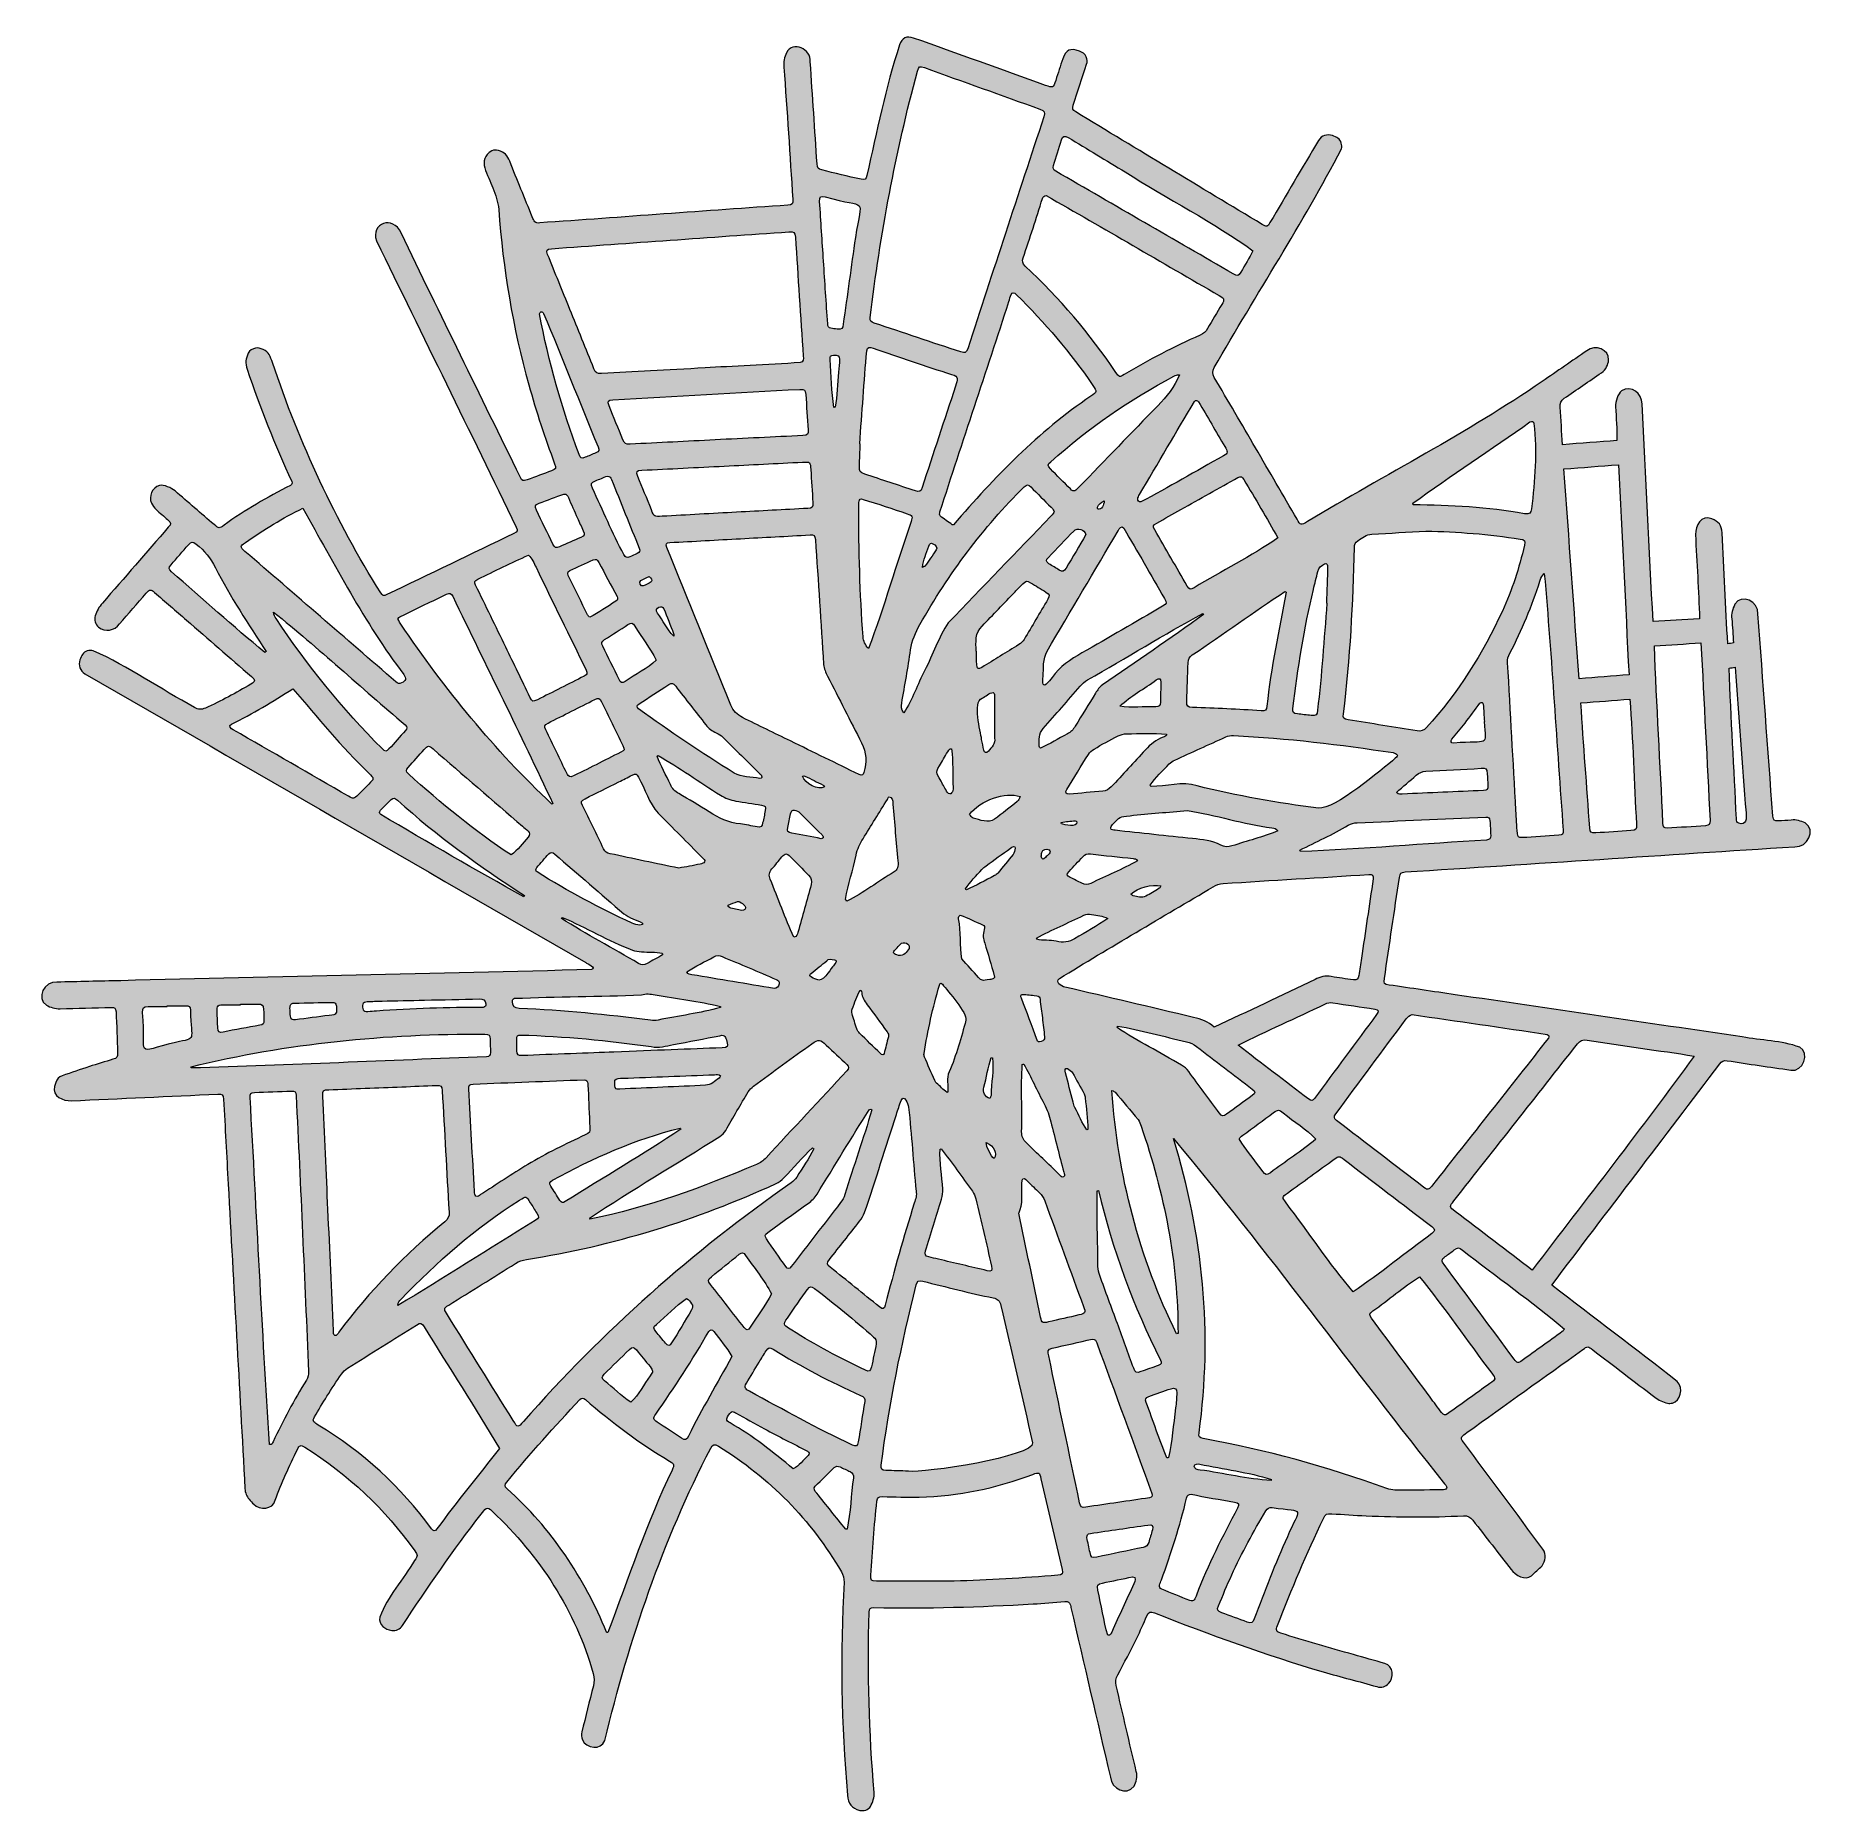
# Model space of a CAD drawing. Header units: centimetres. Extents: x 1 to 243, y -243 to -1.
import ezdxf

# ---------------------------------------------------------------- set-up
doc = ezdxf.new("R2010")
doc.units = ezdxf.units.CM
doc.header["$MEASUREMENT"] = 0
doc.layers.add('Layer 1', color=7, linetype='Continuous')

msp = doc.modelspace()

# ---------------------------------------------------------------- hatches: boundary and pattern name
at = {"layer": 'Layer 1', "true_color": 0xffffff}
h = msp.add_hatch(color=7, dxfattribs=at)
h.dxf.hatch_style = 2
edge = h.paths.add_edge_path()
edge.add_spline(control_points=[(208.93, -56.95), (211.42, -56.76), (213.86, -56.57), (216.32, -56.39), (216.35, -54.81), (216.23, -53.33), (216.14, -51.78), (216.12, -51.15), (216.44, -49.97), (216.96, -49.63), (218.3, -48.8), (219.75, -49.94), (219.74, -51.41), (220.27, -61.27), (220.67, -71.14), (221.26, -81), (223.35, -80.88), (225.42, -80.75), (227.56, -80.62), (227.46, -76.8), (227.18, -73), (227.01, -69.18), (227.02, -67.96), (227.77, -66.43), (229.22, -67.05), (230.18, -67.39), (230.57, -67.9), (230.62, -68.93), (230.9, -73.97), (231.08, -78.99), (231.41, -84.02), (231.68, -83.98), (231.91, -83.95), (232.18, -83.91), (232.09, -82.78), (232.07, -81.75), (231.94, -80.65), (231.83, -79.93), (232.09, -79.29), (232.35, -78.65), (233.26, -77.14), (235.61, -78.29), (235.51, -79.93), (236.2, -89.12), (236.83, -98.3), (237.55, -107.48), (237.61, -108.06), (237.71, -108.15), (238.27, -108.12), (238.86, -108.08), (239.45, -108.08), (240.03, -108), (240.72, -107.9), (241.32, -108.13), (241.92, -108.39), (243.46, -109.39), (242.26, -111.76), (240.52, -111.62), (222.85, -112.75), (205.18, -113.93), (187.51, -115.06), (186.94, -115.11), (186.83, -115.22), (186.74, -115.8), (186.05, -120.38), (185.38, -124.97), (184.7, -129.55), (184.6, -130.23), (184.66, -130.32), (185.34, -130.43), (188.34, -130.87), (191.33, -131.31), (194.33, -131.75), (207.34, -133.65), (220.34, -135.58), (233.35, -137.48), (235.95, -137.97), (238.68, -138), (241.19, -138.88), (242.68, -139.63), (241.63, -142.33), (240, -142), (237.1, -141.61), (234.21, -141.17), (231.32, -140.72), (230.83, -140.64), (230.59, -140.78), (230.31, -141.15), (222.72, -151.2), (215.06, -161.19), (207.47, -171.24), (213.11, -175.66), (218.88, -179.91), (224.51, -184.33), (225.51, -185.29), (224.9, -187.03), (223.87, -187.28), (223.66, -187.34), (223.41, -187.38), (223.22, -187.32), (222.6, -187.14), (222, -186.91), (221.47, -186.49), (218.67, -184.33), (215.85, -182.19), (213.04, -180.04), (212.38, -179.53), (212.34, -179.53), (211.67, -180.02), (206.41, -183.78), (201.15, -187.54), (195.9, -191.3), (195.31, -191.72), (194.87, -191.93), (195.45, -192.6), (199.03, -197.46), (202.69, -202.27), (206.23, -207.16), (206.81, -207.93), (206.56, -208.7), (206.17, -209.44), (205.61, -209.81), (205.2, -210.34), (204.71, -210.77), (203.83, -211.48), (202.52, -210.71), (201.93, -209.92), (200.21, -207.68), (198.46, -205.47), (196.74, -203.23), (196.39, -202.78), (196.03, -202.59), (195.45, -202.62), (191.04, -202.83), (186.63, -202.81), (182.22, -202.62), (180.66, -202.55), (179.09, -202.44), (177.53, -202.34), (176.84, -202.3), (176.69, -202.35), (176.39, -202.99), (174.13, -207.76), (172.05, -212.62), (170.15, -217.54), (169.89, -218.19), (169.97, -218.37), (170.62, -218.58), (173.89, -219.63), (177.19, -220.56), (180.5, -221.49), (181.92, -221.9), (183.34, -222.31), (184.77, -222.71), (185.95, -223.02), (186.05, -224.68), (185.26, -225.41), (184.88, -225.86), (184.31, -226.03), (183.66, -225.85), (181.23, -225.16), (178.79, -224.54), (176.37, -223.84), (168.6, -221.56), (160.96, -218.8), (153.43, -215.82), (152.8, -215.58), (152.66, -215.64), (152.39, -216.24), (151.93, -217.25), (151.5, -218.28), (151, -219.28), (150.17, -220.95), (149.3, -222.61), (148.42, -224.26), (148.17, -224.74), (148.09, -225.18), (148.21, -225.71), (149.13, -229.61), (150.01, -233.51), (150.95, -237.4), (151.13, -238.15), (150.92, -238.77), (150.64, -239.39), (149.59, -240.76), (147.61, -239.77), (147.42, -238.17), (145.64, -230.47), (143.83, -222.78), (142.05, -215.08), (142.03, -214.98), (142.01, -214.88), (141.98, -214.78), (141.83, -214.32), (141.71, -214.25), (141.22, -214.29), (139.78, -214.4), (138.34, -214.54), (136.9, -214.61), (129.69, -215.02), (122.48, -215.24), (115.26, -215.09), (114.75, -215.1), (114.62, -215.22), (114.6, -215.74), (114.38, -223.9), (114.58, -232.09), (115.28, -240.23), (115.34, -240.94), (115.08, -241.55), (114.79, -242.15), (114.56, -242.59), (113.82, -242.81), (113.34, -242.68), (112.17, -242.34), (111.77, -241.84), (111.66, -240.6), (110.81, -230.98), (110.66, -221.31), (111.19, -211.66), (111.22, -211.13), (111.09, -210.67), (110.83, -210.22), (106.66, -203.14), (101.09, -197.45), (94.1, -193.13), (93.58, -192.8), (93.33, -192.87), (93.06, -193.42), (86.52, -206), (82, -219.45), (78.63, -233.18), (78.18, -234.55), (76.1, -234.26), (75.6, -233.07), (75.48, -232.72), (75.41, -232.39), (75.51, -232.01), (76.05, -229.92), (76.55, -227.83), (77.09, -225.75), (77.24, -225.18), (77.24, -224.65), (77.08, -224.08), (74.69, -215.61), (69.78, -208.02), (63.36, -202.04), (62.58, -201.14), (62.35, -201.74), (61.82, -202.4), (58.03, -207.28), (54.5, -212.35), (51.15, -217.55), (50.75, -217.99), (50.26, -218.33), (49.66, -218.2), (48.77, -218.12), (47.84, -217.43), (48.04, -216.4), (49.12, -213.58), (51.22, -211.26), (52.78, -208.69), (53.2, -208.05), (53.22, -207.99), (52.8, -207.4), (48.75, -201.71), (43.77, -197.01), (37.86, -193.3), (37.29, -192.94), (37.12, -192.99), (36.83, -193.58), (35.71, -195.84), (34.68, -198.14), (33.8, -200.5), (33.52, -201.77), (31.69, -201.9), (30.89, -201.04), (30.68, -200.82), (30.47, -200.61), (30.27, -200.37), (29.92, -199.96), (29.72, -199.48), (29.69, -198.93), (28.95, -185.12), (28.17, -171.32), (27.41, -157.52), (27.2, -153.66), (27.01, -149.8), (26.77, -145.95), (26.74, -145.34), (26.63, -145.24), (26.02, -145.27), (19.38, -145.57), (12.74, -145.87), (6.1, -146.18), (4.97, -146.19), (3.45, -145.6), (3.8, -144.23), (3.85, -144.06), (3.93, -143.89), (3.97, -143.71), (4.09, -143.23), (4.39, -142.93), (4.84, -142.78), (6.07, -142.35), (7.3, -141.92), (8.53, -141.52), (9.6, -141.17), (10.67, -140.86), (11.74, -140.53), (12.32, -140.35), (12.39, -140.27), (12.37, -139.67), (12.3, -137.8), (12.26, -135.93), (12.16, -134.06), (12.11, -133.58), (12, -133.47), (11.5, -133.48), (9.18, -133.54), (6.86, -133.57), (4.54, -133.66), (3.86, -133.69), (3.25, -133.47), (2.68, -133.17), (1.22, -132.2), (2.42, -129.9), (4.1, -130.05), (7, -129.97), (9.91, -129.9), (12.82, -129.84), (34.16, -129.34), (55.5, -128.87), (76.84, -128.33), (77.56, -128.04), (76.28, -127.56), (76.05, -127.38), (53.35, -114.28), (30.63, -101.2), (7.93, -88.1), (7.25, -87.68), (7, -86.96), (7.25, -86.21), (7.43, -85.68), (7.64, -85.16), (8.25, -85), (8.51, -84.94), (8.82, -84.89), (9.07, -84.97), (13.84, -87.14), (18.22, -90.16), (22.82, -92.68), (23.33, -92.98), (23.77, -93.01), (24.31, -92.77), (26.44, -91.81), (28.5, -90.72), (30.5, -89.5), (31.13, -89.12), (31.14, -88.97), (30.58, -88.48), (27.63, -85.92), (24.68, -83.36), (21.74, -80.8), (20.3, -79.55), (18.86, -78.29), (17.41, -77.04), (16.88, -76.58), (16.75, -76.59), (16.27, -77.14), (15.06, -78.53), (13.85, -79.93), (12.63, -81.32), (11.97, -82.23), (10.66, -82.51), (9.79, -81.76), (9.37, -81.43), (9.16, -80.73), (9.32, -80.22), (9.52, -79.57), (9.84, -79.01), (10.3, -78.49), (13.3, -75.06), (16.28, -71.62), (19.27, -68.18), (19.69, -67.71), (19.68, -67.57), (19.18, -67.14), (18.67, -66.68), (18.12, -66.25), (17.62, -65.78), (17.37, -65.53), (17.13, -65.23), (16.98, -64.91), (16.54, -64), (17.11, -62.78), (18.07, -62.51), (18.65, -62.33), (19.71, -62.85), (20.19, -63.24), (21.95, -64.78), (23.73, -66.3), (25.5, -67.82), (26.14, -68.37), (26.19, -68.38), (26.85, -67.9), (29.71, -65.84), (32.75, -64.07), (35.89, -62.49), (36.09, -62.36), (36.15, -62.18), (36.06, -61.96), (33.78, -56.97), (31.75, -51.87), (29.98, -46.68), (29.7, -45.89), (29.81, -45.21), (30.13, -44.51), (30.33, -44.08), (30.74, -43.92), (31.15, -43.82), (31.71, -43.68), (32.72, -44.15), (32.98, -44.67), (33.16, -45.03), (33.32, -45.41), (33.45, -45.79), (37.1, -56.77), (42.03, -67.3), (48.17, -77.11), (48.44, -77.49), (48.56, -77.54), (48.98, -77.34), (54.77, -74.59), (60.52, -71.78), (66.29, -69.02), (66.78, -68.77), (66.83, -68.65), (66.6, -68.16), (60.3, -55.16), (53.92, -42.2), (47.59, -29.21), (46.75, -26.87), (49.85, -25.67), (50.93, -28.15), (56.29, -39.24), (61.72, -50.29), (67.14, -61.34), (67.41, -61.89), (67.51, -61.93), (68.1, -61.72), (69.21, -61.32), (70.31, -60.91), (71.41, -60.5), (72.01, -60.27), (72.06, -60.16), (71.82, -59.53), (70.5, -56.01), (69.32, -52.45), (68.32, -48.82), (66.12, -41.03), (64.8, -33.02), (64.21, -24.95), (64.12, -23.91), (63.81, -22.97), (63.42, -22.03), (62.84, -20.33), (61.13, -18.15), (63.28, -16.98), (63.57, -16.86), (63.85, -16.88), (64.17, -16.95), (64.98, -17.13), (65.42, -17.63), (65.72, -18.4), (66.71, -20.93), (67.76, -23.45), (68.78, -25.97), (69.02, -26.51), (69.14, -26.9), (69.8, -26.78), (81.05, -25.99), (92.3, -25.15), (103.56, -24.37), (104.14, -24.33), (104.26, -24.21), (104.22, -23.6), (103.83, -17.6), (103.44, -11.59), (103.01, -5.59), (102.93, -4.9), (103.09, -4.26), (103.35, -3.64), (104.22, -1.96), (106.75, -3.12), (106.59, -4.89), (106.92, -9.52), (107.21, -14.14), (107.52, -18.77), (107.56, -19.31), (107.65, -19.46), (108.16, -19.59), (109.94, -20.02), (111.71, -20.45), (113.5, -20.85), (114.06, -20.98), (114.17, -20.87), (114.3, -20.32), (115.63, -14.36), (116.86, -8.37), (118.74, -2.55), (119.04, -1.64), (119.76, -1.32), (120.65, -1.64), (126.64, -3.78), (132.63, -5.93), (138.61, -8.08), (139.62, -8.44), (139.63, -8.44), (139.98, -7.4), (140.32, -6.42), (140.61, -5.43), (140.95, -4.45), (141.38, -3.23), (141.95, -2.98), (143.2, -3.42), (143.62, -3.57), (143.95, -3.78), (144.14, -4.21), (144.28, -4.55), (144.31, -4.87), (144.19, -5.21), (143.56, -7.06), (142.96, -8.91), (142.38, -10.77), (142.23, -11.25), (142.28, -11.42), (142.7, -11.68), (151.15, -16.8), (159.6, -21.91), (168.07, -27), (168.66, -27.35), (168.8, -27.31), (169.13, -26.74), (171.34, -23.02), (173.52, -19.28), (175.73, -15.56), (176.18, -14.89), (176.86, -14.68), (177.63, -14.92), (178.18, -15.1), (178.67, -15.32), (178.83, -15.93), (178.89, -16.17), (178.93, -16.47), (178.85, -16.7), (173.6, -26.86), (167.24, -36.51), (161.55, -46.46), (161.26, -46.95), (161.28, -47.32), (161.56, -47.8), (163.44, -50.99), (165.3, -54.18), (167.16, -57.38), (169.05, -60.61), (170.93, -63.84), (172.81, -67.07), (173.32, -67.95), (173.33, -67.95), (174.25, -67.41), (184.85, -61.01), (195.94, -55.36), (206.16, -48.35), (208.2, -46.97), (210.21, -45.54), (212.25, -44.17), (213.3, -43.26), (215.31, -44.02), (215.2, -45.41), (215.11, -46.09), (214.88, -46.73), (214.23, -47.16), (212.52, -48.3), (210.85, -49.49), (209.15, -50.64), (208.68, -50.95), (208.54, -51.29), (208.59, -51.86), (208.75, -53.57), (208.79, -55.23), (208.93, -56.95)], knot_values=[0, 0, 0, 0, 1, 1, 1, 2, 2, 2, 3, 3, 3, 4, 4, 4, 5, 5, 5, 6, 6, 6, 7, 7, 7, 8, 8, 8, 9, 9, 9, 10, 10, 10, 11, 11, 11, 12, 12, 12, 13, 13, 13, 14, 14, 14, 15, 15, 15, 16, 16, 16, 17, 17, 17, 18, 18, 18, 19, 19, 19, 20, 20, 20, 21, 21, 21, 22, 22, 22, 23, 23, 23, 24, 24, 24, 25, 25, 25, 26, 26, 26, 27, 27, 27, 28, 28, 28, 29, 29, 29, 30, 30, 30, 31, 31, 31, 32, 32, 32, 33, 33, 33, 34, 34, 34, 35, 35, 35, 36, 36, 36, 37, 37, 37, 38, 38, 38, 39, 39, 39, 40, 40, 40, 41, 41, 41, 42, 42, 42, 43, 43, 43, 44, 44, 44, 45, 45, 45, 46, 46, 46, 47, 47, 47, 48, 48, 48, 49, 49, 49, 50, 50, 50, 51, 51, 51, 52, 52, 52, 53, 53, 53, 54, 54, 54, 55, 55, 55, 56, 56, 56, 57, 57, 57, 58, 58, 58, 59, 59, 59, 60, 60, 60, 61, 61, 61, 62, 62, 62, 63, 63, 63, 64, 64, 64, 65, 65, 65, 66, 66, 66, 67, 67, 67, 68, 68, 68, 69, 69, 69, 70, 70, 70, 71, 71, 71, 72, 72, 72, 73, 73, 73, 74, 74, 74, 75, 75, 75, 76, 76, 76, 77, 77, 77, 78, 78, 78, 79, 79, 79, 80, 80, 80, 81, 81, 81, 82, 82, 82, 83, 83, 83, 84, 84, 84, 85, 85, 85, 86, 86, 86, 87, 87, 87, 88, 88, 88, 89, 89, 89, 90, 90, 90, 91, 91, 91, 92, 92, 92, 93, 93, 93, 94, 94, 94, 95, 95, 95, 96, 96, 96, 97, 97, 97, 98, 98, 98, 99, 99, 99, 100, 100, 100, 101, 101, 101, 102, 102, 102, 103, 103, 103, 104, 104, 104, 105, 105, 105, 106, 106, 106, 107, 107, 107, 108, 108, 108, 109, 109, 109, 110, 110, 110, 111, 111, 111, 112, 112, 112, 113, 113, 113, 114, 114, 114, 115, 115, 115, 116, 116, 116, 117, 117, 117, 118, 118, 118, 119, 119, 119, 120, 120, 120, 121, 121, 121, 122, 122, 122, 123, 123, 123, 124, 124, 124, 125, 125, 125, 126, 126, 126, 127, 127, 127, 128, 128, 128, 129, 129, 129, 130, 130, 130, 131, 131, 131, 132, 132, 132, 133, 133, 133, 134, 134, 134, 135, 135, 135, 136, 136, 136, 137, 137, 137, 138, 138, 138, 139, 139, 139, 140, 140, 140, 141, 141, 141, 142, 142, 142, 143, 143, 143, 144, 144, 144, 145, 145, 145, 146, 146, 146, 147, 147, 147, 148, 148, 148, 149, 149, 149, 150, 150, 150, 151, 151, 151, 152, 152, 152, 153, 153, 153, 154, 154, 154, 155, 155, 155, 156, 156, 156, 157, 157, 157, 158, 158, 158, 159, 159, 159, 160, 160, 160, 161, 161, 161, 162, 162, 162, 163, 163, 163, 164, 164, 164, 165, 165, 165, 166, 166, 166, 167, 167, 167, 168, 168, 168, 169, 169, 169, 170, 170, 170, 171, 171, 171, 172, 172, 172, 173, 173, 173, 174, 174, 174, 175, 175, 175, 176, 176, 176, 177, 177, 177, 178, 178, 178, 179, 179, 179, 180, 180, 180, 181, 181, 181, 182, 182, 182, 183, 183, 183, 184, 184, 184, 185, 185, 185, 186, 186, 186, 187, 187, 187, 188, 188, 188, 189, 189, 189, 190, 190, 190, 191, 191, 191, 192, 192, 192, 193, 193, 193, 194, 194, 194, 195, 195, 195, 196, 196, 196, 197, 197, 197, 197], degree=3, periodic=1)
edge = h.paths.add_edge_path()
edge.add_spline(control_points=[(156.01, -151.31), (160, -164.24), (161.36, -177.9), (159.48, -191.33), (159.42, -191.89), (159.52, -192.01), (160.06, -192.12), (168.56, -193.65), (176.89, -195.93), (185.01, -198.91), (185.37, -199.03), (185.76, -199.12), (186.13, -199.12), (188.25, -199.13), (190.36, -199.11), (192.47, -199.09), (193.17, -199.09), (193.46, -198.81), (192.85, -198.25), (180.48, -182.72), (168.65, -166.48), (156.01, -151.31)], knot_values=[0, 0, 0, 0, 1, 1, 1, 2, 2, 2, 3, 3, 3, 4, 4, 4, 5, 5, 5, 6, 6, 6, 7, 7, 7, 7], degree=3, periodic=1)
edge = h.paths.add_edge_path()
edge.add_spline(control_points=[(114.75, -39.65), (114.73, -40.13), (114.82, -40.25), (115.3, -40.41), (119.23, -41.72), (123.16, -43.05), (127.09, -44.34), (127.65, -44.52), (127.81, -44.45), (128.01, -43.89), (129.7, -38.65), (131.44, -33.44), (133.16, -28.21), (134.85, -22.91), (136.67, -17.66), (138.35, -12.35), (138.56, -11.66), (138.5, -11.55), (137.83, -11.31), (132.6, -9.43), (127.36, -7.55), (122.12, -5.67), (121.49, -5.44), (121.35, -5.5), (121.17, -6.16), (118.21, -17.14), (116.11, -28.37), (114.75, -39.65)], knot_values=[0, 0, 0, 0, 1, 1, 1, 2, 2, 2, 3, 3, 3, 4, 4, 4, 5, 5, 5, 6, 6, 6, 7, 7, 7, 8, 8, 8, 9, 9, 9, 9], degree=3, periodic=1)
edge = h.paths.add_edge_path()
edge.add_spline(control_points=[(92.3, -46.5), (95.88, -46.28), (100.71, -46.09), (105.24, -45.77), (105.71, -45.7), (105.7, -45.3), (105.64, -44.91), (105.28, -39.51), (104.93, -34.12), (104.57, -28.73), (104.52, -28.03), (104.41, -27.95), (103.69, -28), (92.92, -28.75), (82.16, -29.52), (71.4, -30.29), (70.72, -30.34), (70.63, -30.49), (70.87, -31.09), (71.87, -33.58), (72.89, -36.06), (73.9, -38.54), (74.99, -41.23), (76.08, -43.92), (77.17, -46.61), (77.43, -47.24), (77.55, -47.32), (78.22, -47.28), (82.58, -47.04), (86.94, -46.8), (92.3, -46.5)], knot_values=[0, 0, 0, 0, 1, 1, 1, 2, 2, 2, 3, 3, 3, 4, 4, 4, 5, 5, 5, 6, 6, 6, 7, 7, 7, 8, 8, 8, 9, 9, 9, 10, 10, 10, 10], degree=3, periodic=1)
edge = h.paths.add_edge_path()
edge.add_spline(control_points=[(161.55, -136.16), (166.14, -134.03), (170.68, -131.84), (175.26, -129.68), (175.96, -129.35), (176.65, -129.09), (177.47, -129.27), (178.46, -129.48), (179.48, -129.58), (180.48, -129.71), (180.99, -129.78), (181.13, -129.65), (181.21, -129.15), (181.33, -128.37), (181.45, -127.58), (181.57, -126.8), (182.09, -123.2), (182.66, -119.61), (183.16, -116.01), (183.21, -115.5), (183.1, -115.38), (182.6, -115.39), (175.99, -115.85), (169.37, -116.16), (162.77, -116.64), (162.27, -116.67), (161.83, -116.81), (161.4, -117.07), (154.42, -121.22), (147.4, -125.3), (140.49, -129.55), (139.83, -129.96), (140.75, -130.64), (141.22, -130.71), (147.06, -132.09), (152.91, -133.43), (158.74, -134.85), (159.76, -135.09), (160.74, -135.37), (161.55, -136.16)], knot_values=[0, 0, 0, 0, 1, 1, 1, 2, 2, 2, 3, 3, 3, 4, 4, 4, 5, 5, 5, 6, 6, 6, 7, 7, 7, 8, 8, 8, 9, 9, 9, 10, 10, 10, 11, 11, 11, 12, 12, 12, 13, 13, 13, 13], degree=3, periodic=1)
edge = h.paths.add_edge_path()
edge.add_spline(control_points=[(190.35, -68.7), (187.89, -68.84), (185.44, -68.98), (182.99, -69.12), (182.23, -69.12), (181.68, -69.61), (181.09, -70.01), (180.75, -70.22), (180.62, -70.52), (180.61, -70.92), (180.44, -78.48), (180.07, -86.03), (179.12, -93.54), (179.06, -94.18), (179.15, -94.28), (179.78, -94.38), (182.91, -94.87), (186.04, -95.36), (189.16, -95.87), (189.68, -95.96), (190.05, -95.82), (190.4, -95.43), (194.69, -90.75), (198.09, -85.33), (200.74, -79.57), (202.07, -76.7), (203.04, -73.71), (203.75, -70.63), (203.89, -70.01), (203.79, -69.87), (203.16, -69.78), (198.92, -69.13), (194.65, -68.77), (190.35, -68.7)], knot_values=[0, 0, 0, 0, 1, 1, 1, 2, 2, 2, 3, 3, 3, 4, 4, 4, 5, 5, 5, 6, 6, 6, 7, 7, 7, 8, 8, 8, 9, 9, 9, 10, 10, 10, 11, 11, 11, 11], degree=3, periodic=1)
edge = h.paths.add_edge_path()
edge.add_spline(control_points=[(97.12, -69.73), (97.12, -69.73), (97.12, -69.73), (97.12, -69.73), (93.91, -69.9), (90.7, -70.08), (87.5, -70.26), (86.99, -70.29), (86.88, -70.46), (87.07, -70.92), (89.97, -78.07), (92.89, -85.22), (95.79, -92.37), (96.1, -93.14), (96.67, -93.69), (97.4, -94.06), (99.56, -95.13), (101.73, -96.18), (103.9, -97.24), (107.03, -98.75), (110.12, -100.31), (113.26, -101.8), (113.63, -101.96), (113.81, -101.88), (113.9, -101.52), (114.27, -100.14), (114.26, -98.8), (113.58, -97.5), (112.03, -94.48), (110.51, -91.45), (108.96, -88.43), (108.71, -87.92), (108.45, -87.42), (108.41, -86.83), (108.05, -81.17), (107.68, -75.51), (107.29, -69.85), (107.25, -69.3), (107.12, -69.19), (106.56, -69.22), (103.41, -69.39), (100.26, -69.56), (97.12, -69.73)], knot_values=[0, 0, 0, 0, 1, 1, 1, 2, 2, 2, 3, 3, 3, 4, 4, 4, 5, 5, 5, 6, 6, 6, 7, 7, 7, 8, 8, 8, 9, 9, 9, 10, 10, 10, 11, 11, 11, 12, 12, 12, 13, 13, 13, 14, 14, 14, 14], degree=3, periodic=1)
edge = h.paths.add_edge_path()
edge.add_spline(control_points=[(107.06, -152.72), (107, -152.67), (106.95, -152.63), (106.89, -152.58), (105.5, -153.84), (104.33, -155.33), (103, -156.65), (102.7, -156.97), (102.33, -157.26), (101.94, -157.44), (91.13, -162.4), (79.74, -165.91), (67.99, -167.75), (67.46, -167.84), (66.98, -168), (66.52, -168.29), (63.49, -170.19), (60.45, -172.07), (57.41, -173.96), (56.64, -174.38), (56.82, -174.62), (57.24, -175.27), (60.22, -180.07), (63.2, -184.86), (66.19, -189.66), (66.8, -190.66), (66.8, -190.65), (67.57, -189.78), (78.36, -177.55), (90.62, -166.64), (104.01, -157.33), (104.3, -157.13), (104.56, -156.85), (104.76, -156.55), (105.53, -155.28), (106.41, -154.06), (107.06, -152.72)], knot_values=[0, 0, 0, 0, 1, 1, 1, 2, 2, 2, 3, 3, 3, 4, 4, 4, 5, 5, 5, 6, 6, 6, 7, 7, 7, 8, 8, 8, 9, 9, 9, 10, 10, 10, 11, 11, 11, 12, 12, 12, 12], degree=3, periodic=1)
edge = h.paths.add_edge_path()
edge.add_spline(control_points=[(204.81, -169.23), (212.14, -159.55), (219.75, -149.85), (226.83, -140.09), (221.98, -139.34), (217.11, -138.67), (212.26, -137.92), (211.67, -137.83), (211.3, -137.99), (210.95, -138.44), (205.36, -145.55), (199.76, -152.66), (194.16, -159.76), (193.51, -160.59), (193.51, -160.59), (194.34, -161.23), (197.84, -163.9), (201.31, -166.57), (204.81, -169.23)], knot_values=[0, 0, 0, 0, 1, 1, 1, 2, 2, 2, 3, 3, 3, 4, 4, 4, 5, 5, 5, 6, 6, 6, 6], degree=3, periodic=1)
edge = h.paths.add_edge_path()
edge.add_spline(control_points=[(40.98, -160.94), (41.26, -166.64), (41.47, -171.81), (41.73, -177.44), (41.75, -177.66), (41.63, -177.99), (41.92, -178.08), (42.22, -178.18), (42.32, -177.85), (42.45, -177.66), (46.65, -172.06), (51.46, -167.04), (56.9, -162.62), (57.33, -162.26), (57.51, -161.89), (57.47, -161.32), (57.13, -155.8), (56.85, -150.28), (56.53, -144.77), (56.49, -144.18), (56.37, -144.08), (55.77, -144.09), (54.18, -144.15), (52.6, -144.22), (51.02, -144.28), (47.71, -144.41), (44.4, -144.54), (41.09, -144.67), (40.32, -144.7), (40.26, -144.75), (40.29, -145.53), (40.52, -150.65), (40.77, -156.18), (40.98, -160.94)], knot_values=[0, 0, 0, 0, 1, 1, 1, 2, 2, 2, 3, 3, 3, 4, 4, 4, 5, 5, 5, 6, 6, 6, 7, 7, 7, 8, 8, 8, 9, 9, 9, 10, 10, 10, 11, 11, 11, 11], degree=3, periodic=1)
edge = h.paths.add_edge_path()
edge.add_spline(control_points=[(119.96, -196.54), (121.89, -196.88), (137.13, -194.54), (136.84, -192.69), (135.42, -186.46), (133.94, -180.23), (132.52, -174), (132.38, -173.4), (132.09, -173.09), (131.49, -172.98), (128.26, -172.34), (125.09, -171.48), (121.89, -170.71), (121.3, -170.57), (121.16, -170.65), (121.01, -171.22), (119, -179.3), (117.29, -187.46), (116.25, -195.72), (116.18, -196.27), (116.29, -196.41), (116.86, -196.44), (117.89, -196.48), (118.93, -196.51), (119.96, -196.54)], knot_values=[0, 0, 0, 0, 1, 1, 1, 2, 2, 2, 3, 3, 3, 4, 4, 4, 5, 5, 5, 6, 6, 6, 7, 7, 7, 8, 8, 8, 8], degree=3, periodic=1)
edge = h.paths.add_edge_path()
edge.add_spline(control_points=[(188.47, -134.45), (188.14, -134.46), (187.87, -134.81), (187.66, -135.04), (184.46, -139.35), (181.26, -143.65), (178.08, -147.97), (177.79, -148.36), (177.82, -148.54), (178.18, -148.85), (182.14, -151.89), (186.11, -154.93), (190.08, -157.96), (190.62, -158.45), (190.87, -158.13), (191.24, -157.65), (196.49, -150.98), (201.78, -144.33), (207.01, -137.64), (207.13, -137.43), (207.06, -137.24), (206.84, -137.15), (200.71, -136.23), (194.61, -135.34), (188.47, -134.45)], knot_values=[0, 0, 0, 0, 1, 1, 1, 2, 2, 2, 3, 3, 3, 4, 4, 4, 5, 5, 5, 6, 6, 6, 7, 7, 7, 8, 8, 8, 8], degree=3, periodic=1)
edge = h.paths.add_edge_path()
edge.add_spline(control_points=[(64.3, -193.47), (61.04, -187.86), (57.45, -182.44), (54.07, -176.9), (53.73, -176.35), (53.61, -176.33), (53.05, -176.67), (49.91, -178.62), (46.77, -180.57), (43.64, -182.54), (43.32, -182.74), (43.03, -183.03), (42.82, -183.34), (42.14, -184.32), (41.48, -185.33), (40.85, -186.34), (40.26, -187.27), (39.72, -188.23), (39.16, -189.17), (38.75, -189.75), (39.18, -189.98), (39.67, -190.27), (45.72, -193.92), (50.91, -198.69), (55.08, -204.39), (55.34, -204.73), (55.53, -204.74), (55.81, -204.41), (58.51, -200.66), (61.51, -197.15), (64.3, -193.47)], knot_values=[0, 0, 0, 0, 1, 1, 1, 2, 2, 2, 3, 3, 3, 4, 4, 4, 5, 5, 5, 6, 6, 6, 7, 7, 7, 8, 8, 8, 9, 9, 9, 10, 10, 10, 10], degree=3, periodic=1)
edge = h.paths.add_edge_path()
edge.add_spline(control_points=[(78.9, -218.45), (78.96, -218.46), (79.02, -218.47), (79.08, -218.48), (81.83, -211.08), (84.39, -203.55), (87.8, -196.4), (88.13, -195.69), (88.09, -195.56), (87.44, -195.17), (83.37, -192.74), (79.57, -189.91), (76, -186.8), (75.7, -186.55), (75.53, -186.55), (75.24, -186.79), (71.87, -190.48), (68.47, -194.14), (65.31, -198.02), (64.98, -198.43), (64.99, -198.59), (65.36, -198.95), (71.36, -204.27), (75.84, -211.08), (78.9, -218.45)], knot_values=[0, 0, 0, 0, 1, 1, 1, 2, 2, 2, 3, 3, 3, 4, 4, 4, 5, 5, 5, 6, 6, 6, 7, 7, 7, 8, 8, 8, 8], degree=3, periodic=1)
edge = h.paths.add_edge_path()
edge.add_spline(control_points=[(138.68, -23.06), (138.38, -23.08), (138.26, -23.25), (138.18, -23.48), (137.35, -26.17), (136.46, -28.85), (135.56, -31.52), (135.4, -32), (135.47, -32.33), (135.83, -32.66), (140.51, -36.99), (144.64, -41.85), (148.18, -47.15), (148.6, -47.77), (148.67, -47.79), (149.3, -47.41), (152.62, -45.4), (156.07, -43.63), (159.62, -42.05), (160.07, -41.86), (160.4, -41.57), (160.64, -41.15), (161.27, -40.05), (161.92, -38.97), (162.56, -37.89), (162.98, -37.18), (162.95, -37.07), (162.23, -36.66), (154.38, -32.14), (146.56, -27.54), (138.68, -23.06)], knot_values=[0, 0, 0, 0, 1, 1, 1, 2, 2, 2, 3, 3, 3, 4, 4, 4, 5, 5, 5, 6, 6, 6, 7, 7, 7, 8, 8, 8, 9, 9, 9, 10, 10, 10, 10], degree=3, periodic=1)
edge = h.paths.add_edge_path()
edge.add_spline(control_points=[(126.16, -211.49), (130.75, -211.39), (135.62, -211.04), (140.25, -210.71), (140.92, -210.66), (140.99, -210.55), (140.84, -209.91), (139.89, -205.8), (138.94, -201.68), (137.98, -197.57), (137.77, -196.68), (137.72, -196.67), (136.88, -196.98), (131.9, -198.86), (126.75, -199.94), (121.42, -200.08), (119.75, -200.12), (118.09, -200.04), (116.42, -200.01), (115.86, -200), (115.73, -200.07), (115.67, -200.62), (115.28, -203.97), (115.09, -207.34), (114.84, -210.7), (114.79, -211.39), (114.9, -211.49), (115.59, -211.49), (119.06, -211.5), (122.54, -211.49), (126.16, -211.49)], knot_values=[0, 0, 0, 0, 1, 1, 1, 2, 2, 2, 3, 3, 3, 4, 4, 4, 5, 5, 5, 6, 6, 6, 7, 7, 7, 8, 8, 8, 9, 9, 9, 10, 10, 10, 10], degree=3, periodic=1)
edge = h.paths.add_edge_path()
edge.add_spline(control_points=[(126.06, -67.84), (131.68, -61.39), (137.58, -55.17), (144.77, -50.36), (145.63, -49.76), (145.63, -49.76), (145.04, -48.9), (142.02, -44.42), (138.47, -40.35), (134.65, -36.55), (133.94, -35.74), (133.79, -36.94), (133.62, -37.48), (130.53, -47.02), (127.31, -56.52), (124.24, -66.07), (124.18, -66.25), (124.16, -66.56), (124.25, -66.63), (124.78, -67.06), (125.36, -67.44), (125.92, -67.83), (125.94, -67.84), (125.96, -67.83), (126.06, -67.84)], knot_values=[0, 0, 0, 0, 1, 1, 1, 2, 2, 2, 3, 3, 3, 4, 4, 4, 5, 5, 5, 6, 6, 6, 7, 7, 7, 8, 8, 8, 8], degree=3, periodic=1)
edge = h.paths.add_edge_path()
edge.add_spline(control_points=[(33.05, -192.91), (33.39, -192.98), (33.44, -192.75), (33.52, -192.57), (34.86, -189.67), (36.38, -186.88), (38.05, -184.16), (38.28, -183.79), (38.38, -183.43), (38.36, -183.01), (37.81, -170.49), (37.27, -157.98), (36.66, -145.47), (36.63, -144.97), (36.5, -144.84), (36.03, -144.85), (34.35, -144.91), (32.66, -144.97), (30.98, -145.05), (30.49, -145.07), (30.38, -145.21), (30.4, -145.71), (31.28, -161.44), (32.02, -177.19), (33.05, -192.91)], knot_values=[0, 0, 0, 0, 1, 1, 1, 2, 2, 2, 3, 3, 3, 4, 4, 4, 5, 5, 5, 6, 6, 6, 7, 7, 7, 8, 8, 8, 8], degree=3, periodic=1)
edge = h.paths.add_edge_path()
edge.add_spline(control_points=[(152.84, -103.27), (152.88, -103.32), (152.91, -103.37), (152.95, -103.42), (155.03, -103.49), (157.18, -102.66), (159.22, -103.35), (164.66, -104.71), (170.18, -105.69), (175.75, -106.37), (177.88, -106.64), (184.31, -101.14), (186.18, -99.59), (186.73, -99.21), (186.41, -98.96), (185.87, -98.83), (178.68, -97.71), (171.44, -96.88), (164.18, -96.5), (163.83, -96.48), (163.44, -96.56), (163.12, -96.7), (160.8, -97.73), (158.49, -98.79), (156.18, -99.85), (155.91, -99.97), (155.64, -100.14), (155.43, -100.35), (154.57, -101.32), (153.53, -102.18), (152.84, -103.27)], knot_values=[0, 0, 0, 0, 1, 1, 1, 2, 2, 2, 3, 3, 3, 4, 4, 4, 5, 5, 5, 6, 6, 6, 7, 7, 7, 8, 8, 8, 9, 9, 9, 10, 10, 10, 10], degree=3, periodic=1)
edge = h.paths.add_edge_path()
edge.add_spline(control_points=[(209.12, -60.24), (209.81, -69.8), (210.49, -79.27), (211.18, -88.79), (213.48, -88.6), (215.7, -88.43), (217.97, -88.24), (217.47, -78.64), (217.04, -69.26), (216.54, -59.68), (214.04, -59.87), (211.63, -60.05), (209.12, -60.24)], knot_values=[0, 0, 0, 0, 1, 1, 1, 2, 2, 2, 3, 3, 3, 4, 4, 4, 4], degree=3, periodic=1)
edge = h.paths.add_edge_path()
edge.add_spline(control_points=[(76.57, -162.13), (76.59, -162.18), (76.61, -162.23), (76.63, -162.29), (84.44, -160.67), (91.98, -157.96), (99.3, -154.82), (99.8, -154.61), (100.21, -154.31), (100.58, -153.92), (104.24, -149.97), (107.93, -146.04), (111.59, -142.09), (111.89, -141.76), (111.88, -141.58), (111.58, -141.25), (110.65, -140.37), (109.71, -139.5), (108.78, -138.61), (107.9, -137.79), (107.82, -137.77), (106.81, -138.42), (104.15, -140.32), (101.51, -142.26), (98.87, -144.19), (98.6, -144.39), (98.35, -144.66), (98.17, -144.94), (97.13, -146.68), (96.11, -148.44), (95.09, -150.2), (94.89, -150.54), (94.63, -150.81), (94.29, -151.02), (88.41, -154.75), (82.37, -158.28), (76.57, -162.13)], knot_values=[0, 0, 0, 0, 1, 1, 1, 2, 2, 2, 3, 3, 3, 4, 4, 4, 5, 5, 5, 6, 6, 6, 7, 7, 7, 8, 8, 8, 9, 9, 9, 10, 10, 10, 11, 11, 11, 12, 12, 12, 12], degree=3, periodic=1)
edge = h.paths.add_edge_path()
edge.add_spline(control_points=[(180.45, -172.17), (184.12, -169.66), (187.58, -166.84), (191.17, -164.21), (191.65, -163.85), (191.65, -163.68), (191.15, -163.29), (187.17, -160.24), (183.18, -157.2), (179.2, -154.15), (178.56, -153.66), (178.51, -153.66), (177.88, -154.12), (175.75, -155.65), (173.63, -157.19), (171.51, -158.72), (170.76, -159.27), (170.74, -159.29), (171.32, -160.06), (174.41, -164.05), (177.2, -168.33), (180.45, -172.17)], knot_values=[0, 0, 0, 0, 1, 1, 1, 2, 2, 2, 3, 3, 3, 4, 4, 4, 5, 5, 5, 6, 6, 6, 7, 7, 7, 7], degree=3, periodic=1)
edge = h.paths.add_edge_path()
edge.add_spline(control_points=[(144.95, -178.6), (143.16, -179), (141.31, -179.41), (139.52, -179.83), (138.84, -179.93), (138.92, -180.32), (139.04, -180.88), (140.44, -187.54), (141.83, -194.2), (143.24, -200.86), (143.37, -201.46), (143.48, -201.52), (144.07, -201.44), (146.97, -201.01), (149.87, -200.6), (152.76, -200.17), (153.09, -200.08), (153.17, -199.92), (153.07, -199.59), (150.6, -192.75), (148.08, -185.93), (145.57, -179.11), (145.47, -178.84), (145.36, -178.57), (144.95, -178.6)], knot_values=[0, 0, 0, 0, 1, 1, 1, 2, 2, 2, 3, 3, 3, 4, 4, 4, 5, 5, 5, 6, 6, 6, 7, 7, 7, 8, 8, 8, 8], degree=3, periodic=1)
edge = h.paths.add_edge_path()
edge.add_spline(control_points=[(113.32, -56.83), (113.34, -56.84), (113.37, -56.84), (113.4, -56.84), (113.36, -57.86), (113.31, -58.87), (113.28, -59.89), (113.26, -60.63), (113.33, -60.72), (114.01, -60.95), (116.3, -61.71), (118.6, -62.47), (120.89, -63.23), (121.45, -63.42), (121.61, -63.34), (121.81, -62.79), (123.34, -58.19), (124.81, -53.57), (126.37, -48.97), (126.61, -48.12), (126.91, -47.67), (125.82, -47.4), (122.24, -46.26), (118.68, -45.05), (115.13, -43.83), (114.73, -43.68), (114.31, -43.65), (114.27, -44.19), (113.92, -48.4), (113.64, -52.62), (113.32, -56.83)], knot_values=[0, 0, 0, 0, 1, 1, 1, 2, 2, 2, 3, 3, 3, 4, 4, 4, 5, 5, 5, 6, 6, 6, 7, 7, 7, 8, 8, 8, 9, 9, 9, 10, 10, 10, 10], degree=3, periodic=1)
edge = h.paths.add_edge_path()
edge.add_spline(control_points=[(206.45, -74.47), (206.08, -74.84), (206.08, -74.84), (205.86, -75.52), (204.73, -78.87), (203.44, -82.16), (201.76, -85.28), (201.53, -85.71), (201.42, -86.13), (201.45, -86.62), (201.86, -93.31), (202.2, -100.01), (202.59, -106.71), (202.64, -107.74), (202.7, -108.77), (202.78, -109.81), (202.82, -110.31), (202.94, -110.41), (203.43, -110.39), (205.09, -110.3), (206.76, -110.19), (208.42, -110.06), (208.96, -110.01), (209.05, -109.91), (209.02, -109.37), (208.14, -97.74), (207.48, -86.08), (206.45, -74.47)], knot_values=[0, 0, 0, 0, 1, 1, 1, 2, 2, 2, 3, 3, 3, 4, 4, 4, 5, 5, 5, 6, 6, 6, 7, 7, 7, 8, 8, 8, 9, 9, 9, 9], degree=3, periodic=1)
edge = h.paths.add_edge_path()
edge.add_spline(control_points=[(68.29, -143.61), (68.29, -143.61), (68.29, -143.61), (68.29, -143.62), (65.77, -143.72), (63.25, -143.76), (60.74, -143.91), (60.24, -143.96), (60.13, -144.07), (60.14, -144.56), (60.41, -149.2), (60.65, -153.85), (60.92, -158.49), (60.93, -158.72), (60.97, -159.03), (61.12, -159.15), (61.35, -159.34), (61.55, -159.05), (61.75, -158.93), (63.89, -157.57), (66.01, -156.16), (68.18, -154.84), (70.68, -153.33), (73.32, -152.05), (75.97, -150.82), (76.62, -150.52), (76.65, -150.46), (76.61, -149.75), (76.53, -148.05), (76.46, -146.34), (76.38, -144.64), (76.31, -144.19), (76.5, -143.35), (75.84, -143.33), (73.32, -143.4), (70.81, -143.52), (68.29, -143.61)], knot_values=[0, 0, 0, 0, 1, 1, 1, 2, 2, 2, 3, 3, 3, 4, 4, 4, 5, 5, 5, 6, 6, 6, 7, 7, 7, 8, 8, 8, 9, 9, 9, 10, 10, 10, 11, 11, 11, 12, 12, 12, 12], degree=3, periodic=1)
edge = h.paths.add_edge_path()
edge.add_spline(control_points=[(93.66, -56.3), (93.66, -56.3), (93.66, -56.29), (93.66, -56.29), (97.64, -56.09), (101.62, -55.91), (105.59, -55.7), (106.26, -55.66), (106.34, -55.57), (106.3, -54.92), (106.2, -53.32), (106.09, -51.72), (105.98, -50.12), (105.93, -49.48), (105.82, -49.38), (105.19, -49.42), (96.71, -49.88), (88.23, -50.35), (79.75, -50.83), (79.05, -50.87), (78.97, -51), (79.23, -51.66), (79.85, -53.21), (80.48, -54.75), (81.12, -56.28), (81.36, -56.86), (81.44, -56.9), (82.1, -56.87), (85.95, -56.68), (89.81, -56.49), (93.66, -56.3)], knot_values=[0, 0, 0, 0, 1, 1, 1, 2, 2, 2, 3, 3, 3, 4, 4, 4, 5, 5, 5, 6, 6, 6, 7, 7, 7, 8, 8, 8, 9, 9, 9, 10, 10, 10, 10], degree=3, periodic=1)
edge = h.paths.add_edge_path()
edge.add_spline(control_points=[(227.76, -83.91), (225.6, -84.04), (223.52, -84.17), (221.43, -84.3), (221.71, -92.34), (222.23, -100.38), (222.59, -108.42), (222.61, -108.95), (222.75, -109.12), (223.16, -109.1), (224.9, -109), (226.65, -108.89), (228.39, -108.77), (228.9, -108.73), (229.02, -108.57), (228.99, -108.06), (228.58, -99.99), (228.19, -91.99), (227.76, -83.91)], knot_values=[0, 0, 0, 0, 1, 1, 1, 2, 2, 2, 3, 3, 3, 4, 4, 4, 5, 5, 5, 6, 6, 6, 6], degree=3, periodic=1)
edge = h.paths.add_edge_path()
edge.add_spline(control_points=[(71.43, -105.82), (71.47, -105.79), (71.51, -105.76), (71.56, -105.73), (67.16, -96.29), (62.48, -86.96), (57.96, -77.57), (57.74, -77.15), (57.58, -77.09), (57.12, -77.28), (55.16, -78.22), (53.21, -79.17), (51.25, -80.11), (50.39, -80.52), (50.38, -80.55), (50.9, -81.34), (56.85, -90.2), (63.67, -98.51), (71.43, -105.82)], knot_values=[0, 0, 0, 0, 1, 1, 1, 2, 2, 2, 3, 3, 3, 4, 4, 4, 5, 5, 5, 6, 6, 6, 6], degree=3, periodic=1)
edge = h.paths.add_edge_path()
edge.add_spline(control_points=[(68.26, -71.97), (65.93, -73), (63.67, -74.12), (61.39, -75.24), (60.93, -75.47), (60.88, -75.6), (61.08, -76.05), (62.44, -78.86), (63.81, -81.67), (65.18, -84.49), (66.27, -86.75), (67.37, -89.02), (68.47, -91.28), (68.78, -91.92), (68.85, -91.94), (69.49, -91.63), (71.61, -90.56), (73.74, -89.5), (75.85, -88.42), (76.26, -88.2), (76.3, -88.06), (76.12, -87.63), (73.85, -82.96), (71.55, -78.3), (69.29, -73.62), (68.99, -73.05), (68.79, -72.39), (68.26, -71.97)], knot_values=[0, 0, 0, 0, 1, 1, 1, 2, 2, 2, 3, 3, 3, 4, 4, 4, 5, 5, 5, 6, 6, 6, 7, 7, 7, 8, 8, 8, 9, 9, 9, 9], degree=3, periodic=1)
edge = h.paths.add_edge_path()
edge.add_spline(control_points=[(189.45, -170.11), (187.25, -171.54), (185.26, -173.23), (183.13, -174.76), (182.64, -175.14), (182.62, -175.26), (182.96, -175.75), (185.61, -179.33), (188.26, -182.91), (190.91, -186.48), (191.43, -187.19), (191.95, -187.89), (192.48, -188.58), (192.76, -188.95), (192.92, -188.97), (193.3, -188.74), (195.23, -187.38), (197.13, -185.99), (199.05, -184.62), (199.88, -184.03), (199.88, -184.02), (199.29, -183.22), (195.97, -178.88), (192.92, -174.31), (189.45, -170.11)], knot_values=[0, 0, 0, 0, 1, 1, 1, 2, 2, 2, 3, 3, 3, 4, 4, 4, 5, 5, 5, 6, 6, 6, 7, 7, 7, 8, 8, 8, 8], degree=3, periodic=1)
edge = h.paths.add_edge_path()
edge.add_spline(control_points=[(37.58, -65.59), (34.83, -66.9), (32.26, -68.52), (29.75, -70.25), (29.01, -70.77), (29.01, -70.86), (29.7, -71.46), (36.55, -77.37), (43.39, -83.28), (50.23, -89.2), (50.47, -89.4), (50.7, -89.5), (51, -89.35), (51.6, -89.06), (51.68, -88.77), (51.29, -88.2), (45.97, -81.12), (41.87, -73.24), (37.58, -65.59)], knot_values=[0, 0, 0, 0, 1, 1, 1, 2, 2, 2, 3, 3, 3, 4, 4, 4, 5, 5, 5, 6, 6, 6, 6], degree=3, periodic=1)
edge = h.paths.add_edge_path()
edge.add_spline(control_points=[(120.98, -158.49), (120.63, -154.55), (120.37, -150.92), (119.98, -147.06), (119.94, -146.72), (119.76, -146.37), (119.58, -146.07), (119.34, -145.68), (119.12, -145.71), (118.96, -146.14), (118.73, -146.76), (118.52, -147.4), (118.31, -148.04), (116.88, -152.48), (115.48, -156.93), (113.99, -161.35), (113.84, -161.78), (113.58, -162.19), (113.3, -162.55), (111.95, -164.3), (110.56, -166.03), (109.19, -167.77), (108.8, -168.28), (108.83, -168.42), (109.32, -168.82), (111.56, -170.61), (113.79, -172.41), (116.02, -174.21), (116.48, -174.58), (116.64, -174.52), (116.8, -173.95), (117.99, -169.29), (119.31, -164.67), (120.74, -160.08), (120.92, -159.51), (121.13, -158.96), (120.98, -158.49)], knot_values=[0, 0, 0, 0, 1, 1, 1, 2, 2, 2, 3, 3, 3, 4, 4, 4, 5, 5, 5, 6, 6, 6, 7, 7, 7, 8, 8, 8, 9, 9, 9, 10, 10, 10, 11, 11, 11, 12, 12, 12, 12], degree=3, periodic=1)
edge = h.paths.add_edge_path()
edge.add_spline(control_points=[(94.9, -59.86), (94.9, -59.86), (94.9, -59.86), (94.9, -59.86), (91.16, -60.05), (87.43, -60.23), (83.69, -60.42), (82.95, -60.45), (82.86, -60.6), (83.14, -61.28), (83.76, -62.78), (84.38, -64.28), (84.98, -65.79), (85.37, -66.77), (85.35, -66.75), (86.47, -66.69), (89.84, -66.5), (93.21, -66.31), (96.58, -66.13), (99.8, -65.95), (103.03, -65.79), (106.26, -65.61), (106.89, -65.58), (107, -65.45), (106.96, -64.83), (106.86, -63.33), (106.76, -61.83), (106.67, -60.33), (106.61, -59.3), (106.57, -59.27), (105.56, -59.32), (102, -59.5), (98.45, -59.68), (94.9, -59.86)], knot_values=[0, 0, 0, 0, 1, 1, 1, 2, 2, 2, 3, 3, 3, 4, 4, 4, 5, 5, 5, 6, 6, 6, 7, 7, 7, 8, 8, 8, 9, 9, 9, 10, 10, 10, 11, 11, 11, 11], degree=3, periodic=1)
edge = h.paths.add_edge_path()
edge.add_spline(control_points=[(170.18, -69.63), (168.73, -66.91), (167.1, -64.34), (165.58, -61.66), (165.35, -61.28), (165.17, -61.23), (164.77, -61.41), (162.19, -62.86), (159.6, -64.31), (157.01, -65.76), (155.92, -66.37), (154.81, -66.99), (153.72, -67.61), (153.22, -67.89), (153.18, -68.02), (153.45, -68.53), (154.92, -71.07), (156.39, -73.63), (157.88, -76.17), (158.17, -76.67), (158.29, -76.7), (158.8, -76.41), (162.55, -74.1), (166.59, -72.15), (170.18, -69.63)], knot_values=[0, 0, 0, 0, 1, 1, 1, 2, 2, 2, 3, 3, 3, 4, 4, 4, 5, 5, 5, 6, 6, 6, 7, 7, 7, 8, 8, 8, 8], degree=3, periodic=1)
edge = h.paths.add_edge_path()
edge.add_spline(control_points=[(138.26, -88.52), (138.24, -88.86), (138.09, -90.03), (138.7, -89.52), (138.98, -89.22), (139.27, -88.93), (139.5, -88.6), (140.56, -87.12), (141.99, -86.15), (143.55, -85.27), (147.23, -83.2), (150.86, -81.04), (154.51, -78.91), (155.11, -78.56), (155.12, -78.46), (154.78, -77.86), (152.93, -74.68), (151.12, -71.48), (149.24, -68.32), (148.96, -67.87), (148.62, -68.35), (148.48, -68.65), (145.25, -74.11), (142.02, -79.56), (138.82, -85.02), (138.2, -86.08), (138.36, -87.35), (138.26, -88.52)], knot_values=[0, 0, 0, 0, 1, 1, 1, 2, 2, 2, 3, 3, 3, 4, 4, 4, 5, 5, 5, 6, 6, 6, 7, 7, 7, 8, 8, 8, 9, 9, 9, 9], degree=3, periodic=1)
edge = h.paths.add_edge_path()
edge.add_spline(control_points=[(166.82, -30.59), (161.62, -26.76), (155.01, -23.44), (149.45, -19.86), (146.86, -18.3), (144.27, -16.73), (141.68, -15.17), (141.17, -14.86), (140.96, -14.95), (140.79, -15.5), (140.44, -16.66), (140.04, -17.82), (139.7, -18.98), (139.58, -19.37), (139.66, -19.53), (139.98, -19.75), (148.04, -24.41), (156.09, -29.07), (164.14, -33.72), (164.7, -34.05), (164.85, -34.01), (165.17, -33.47), (165.72, -32.5), (166.32, -31.59), (166.82, -30.59)], knot_values=[0, 0, 0, 0, 1, 1, 1, 2, 2, 2, 3, 3, 3, 4, 4, 4, 5, 5, 5, 6, 6, 6, 7, 7, 7, 8, 8, 8, 8], degree=3, periodic=1)
edge = h.paths.add_edge_path()
edge.add_spline(control_points=[(119.32, -93.41), (120.53, -91.64), (121.17, -89.53), (122.17, -87.63), (123.27, -85.5), (124.05, -83.15), (125.37, -81.16), (130.01, -76.33), (134.68, -71.51), (139.34, -66.68), (139.9, -66.1), (139.9, -66.01), (139.35, -65.45), (138.43, -64.53), (137.52, -63.6), (136.59, -62.69), (136.25, -62.34), (136.07, -62.34), (135.71, -62.66), (130.11, -68.23), (125.39, -74.52), (121.52, -81.4), (120.9, -82.49), (120.42, -83.59), (120.24, -84.85), (119.9, -87.28), (119.45, -89.7), (119.04, -92.12), (118.97, -92.53), (118.96, -92.93), (119.32, -93.41)], knot_values=[0, 0, 0, 0, 1, 1, 1, 2, 2, 2, 3, 3, 3, 4, 4, 4, 5, 5, 5, 6, 6, 6, 7, 7, 7, 8, 8, 8, 9, 9, 9, 10, 10, 10, 10], degree=3, periodic=1)
edge = h.paths.add_edge_path()
edge.add_spline(control_points=[(171.33, -76.99), (171.27, -76.97), (171.22, -76.94), (171.17, -76.91), (166.91, -79.7), (162.78, -82.7), (158.56, -85.54), (158.17, -85.81), (158, -86.13), (157.99, -86.6), (157.94, -88.35), (157.87, -90.09), (157.82, -91.84), (157.8, -92.55), (157.91, -92.65), (158.61, -92.68), (161.71, -92.8), (164.82, -92.91), (167.92, -93.14), (168.5, -93.18), (168.64, -93.07), (168.72, -92.5), (169.24, -87.27), (170.4, -82.14), (171.33, -76.99)], knot_values=[0, 0, 0, 0, 1, 1, 1, 2, 2, 2, 3, 3, 3, 4, 4, 4, 5, 5, 5, 6, 6, 6, 7, 7, 7, 8, 8, 8, 8], degree=3, periodic=1)
edge = h.paths.add_edge_path()
edge.add_spline(control_points=[(164.8, -138.59), (167.96, -141.1), (171.2, -143.49), (174.4, -145.96), (174.73, -146.2), (174.9, -146.17), (175.18, -145.87), (178, -142.06), (180.82, -138.26), (183.64, -134.45), (183.97, -133.99), (183.9, -133.78), (183.39, -133.7), (181.48, -133.41), (179.57, -133.14), (177.66, -132.85), (177.28, -132.79), (176.95, -132.86), (176.61, -133.03), (172.67, -134.9), (168.72, -136.68), (164.8, -138.59)], knot_values=[0, 0, 0, 0, 1, 1, 1, 2, 2, 2, 3, 3, 3, 4, 4, 4, 5, 5, 5, 6, 6, 6, 7, 7, 7, 7], degree=3, periodic=1)
edge = h.paths.add_edge_path()
edge.add_spline(control_points=[(36.21, -90.13), (33.48, -91.85), (30.77, -93.57), (27.85, -94.96), (27.35, -95.2), (27.78, -95.57), (28.1, -95.72), (33.33, -98.72), (38.55, -101.74), (43.77, -104.75), (44.44, -105.13), (44.53, -105.12), (45.09, -104.57), (45.58, -104.09), (46.07, -103.6), (46.55, -103.11), (47.3, -102.36), (47.3, -102.36), (46.55, -101.62), (42.8, -98.06), (39.59, -94.01), (36.21, -90.13)], knot_values=[0, 0, 0, 0, 1, 1, 1, 2, 2, 2, 3, 3, 3, 4, 4, 4, 5, 5, 5, 6, 6, 6, 7, 7, 7, 7], degree=3, periodic=1)
edge = h.paths.add_edge_path()
edge.add_spline(control_points=[(211.42, -92.07), (211.8, -97.78), (212.21, -103.37), (212.64, -109.06), (212.69, -109.71), (212.8, -109.79), (213.44, -109.75), (215.04, -109.64), (216.64, -109.53), (218.24, -109.43), (218.94, -109.38), (219.03, -109.28), (218.99, -108.56), (218.62, -102.9), (218.54, -97.2), (218.07, -91.55), (215.87, -91.72), (213.69, -91.89), (211.42, -92.07)], knot_values=[0, 0, 0, 0, 1, 1, 1, 2, 2, 2, 3, 3, 3, 4, 4, 4, 5, 5, 5, 6, 6, 6, 6], degree=3, periodic=1)
edge = h.paths.add_edge_path()
edge.add_spline(control_points=[(156.42, -177.86), (156.48, -177.85), (156.55, -177.83), (156.62, -177.82), (156.64, -168.23), (154.73, -158.66), (151.6, -149.62), (151.49, -149.31), (151.39, -148.98), (151.19, -148.74), (150.16, -147.48), (149.11, -146.24), (148.06, -145), (147.98, -144.91), (147.84, -144.88), (147.64, -144.78), (148.38, -156.21), (151.36, -167.58), (156.42, -177.86)], knot_values=[0, 0, 0, 0, 1, 1, 1, 2, 2, 2, 3, 3, 3, 4, 4, 4, 5, 5, 5, 6, 6, 6, 6], degree=3, periodic=1)
edge = h.paths.add_edge_path()
edge.add_spline(control_points=[(88.72, -114.53), (89.69, -114.38), (90.64, -114.18), (91.6, -113.98), (91.82, -113.93), (92.14, -113.86), (92.22, -113.7), (92.38, -113.41), (92.04, -113.25), (91.87, -113.07), (89.89, -111.06), (87.9, -109.05), (85.9, -107.05), (84.63, -105.67), (84.15, -103.77), (83.22, -102.16), (82.99, -101.7), (82.86, -101.67), (82.39, -101.89), (81.77, -102.19), (81.16, -102.51), (80.54, -102.82), (79.01, -103.58), (77.48, -104.33), (75.96, -105.1), (75.42, -105.37), (75.37, -105.49), (75.62, -106), (76.57, -107.98), (77.53, -109.95), (78.49, -111.93), (78.67, -112.31), (78.95, -112.5), (79.37, -112.58), (82.49, -113.22), (85.6, -113.92), (88.72, -114.53)], knot_values=[0, 0, 0, 0, 1, 1, 1, 2, 2, 2, 3, 3, 3, 4, 4, 4, 5, 5, 5, 6, 6, 6, 7, 7, 7, 8, 8, 8, 9, 9, 9, 10, 10, 10, 11, 11, 11, 12, 12, 12, 12], degree=3, periodic=1)
edge = h.paths.add_edge_path()
edge.add_spline(control_points=[(188.56, -64.92), (188.58, -64.98), (188.6, -65.05), (188.63, -65.11), (193.69, -65.2), (198.75, -65.44), (203.75, -66.33), (204.48, -66.45), (204.63, -66.28), (204.69, -65.67), (205.19, -61.83), (205.47, -57.94), (205.04, -54.07), (204.96, -53.76), (204.79, -53.7), (204.5, -53.86), (199.21, -57.57), (193.8, -61.13), (188.56, -64.92)], knot_values=[0, 0, 0, 0, 1, 1, 1, 2, 2, 2, 3, 3, 3, 4, 4, 4, 5, 5, 5, 6, 6, 6, 6], degree=3, periodic=1)
edge = h.paths.add_edge_path()
edge.add_spline(control_points=[(114.02, -187.06), (114.04, -186.62), (113.92, -186.47), (113.43, -186.24), (109.33, -184.41), (105.35, -182.34), (101.54, -179.96), (101.08, -179.67), (100.9, -179.71), (100.6, -180.18), (100.27, -180.69), (99.95, -181.21), (99.63, -181.73), (99.05, -182.69), (98.48, -183.64), (97.91, -184.6), (97.53, -185.16), (97.8, -185.4), (98.33, -185.67), (102.95, -188.21), (107.57, -190.77), (112.35, -192.99), (112.87, -193.24), (113.04, -193.13), (113.13, -192.57), (113.41, -190.74), (113.71, -188.87), (114.02, -187.06)], knot_values=[0, 0, 0, 0, 1, 1, 1, 2, 2, 2, 3, 3, 3, 4, 4, 4, 5, 5, 5, 6, 6, 6, 7, 7, 7, 8, 8, 8, 9, 9, 9, 9], degree=3, periodic=1)
edge = h.paths.add_edge_path()
edge.add_spline(control_points=[(22.39, -141.55), (22.39, -141.6), (22.4, -141.66), (22.4, -141.71), (35.78, -141.35), (49.18, -140.67), (62.56, -140.2), (62.96, -140.15), (63.09, -140.01), (63.09, -139.61), (63.08, -139), (63.07, -138.39), (63.05, -137.78), (63.02, -137.21), (62.92, -137.12), (62.34, -137.11), (48.92, -137.04), (35.42, -138.34), (22.39, -141.55)], knot_values=[0, 0, 0, 0, 1, 1, 1, 2, 2, 2, 3, 3, 3, 4, 4, 4, 5, 5, 5, 6, 6, 6, 6], degree=3, periodic=1)
edge = h.paths.add_edge_path()
edge.add_spline(control_points=[(209.19, -177.22), (204.73, -173.46), (199.91, -170.1), (195.32, -166.48), (194.8, -166.09), (194.71, -166.08), (194.2, -166.45), (193.79, -166.75), (193.38, -167.06), (192.98, -167.37), (192.43, -167.79), (192.41, -167.9), (192.82, -168.45), (196, -172.74), (199.18, -177.04), (202.36, -181.33), (202.77, -181.88), (202.87, -181.89), (203.44, -181.48), (205.26, -180.18), (207.08, -178.89), (208.89, -177.57), (208.99, -177.49), (209.06, -177.37), (209.19, -177.22)], knot_values=[0, 0, 0, 0, 1, 1, 1, 2, 2, 2, 3, 3, 3, 4, 4, 4, 5, 5, 5, 6, 6, 6, 7, 7, 7, 8, 8, 8, 8], degree=3, periodic=1)
edge = h.paths.add_edge_path()
edge.add_spline(control_points=[(134.99, -161.48), (135.92, -166.19), (136.96, -170.88), (137.92, -175.58), (138.11, -176.47), (138.27, -176.42), (139, -176.25), (140.38, -175.93), (141.77, -175.62), (143.15, -175.3), (144, -175.14), (144.1, -174.95), (143.76, -174.15), (142, -169.37), (140.25, -164.58), (138.5, -159.79), (138.34, -159.37), (138.12, -159), (137.78, -158.68), (137.21, -158.16), (136.67, -157.61), (136.12, -157.07), (135.93, -156.84), (135.49, -156.51), (135.4, -156.99), (135.25, -158.3), (135.63, -159.71), (135.14, -160.97), (135.07, -161.14), (135.04, -161.32), (134.99, -161.48)], knot_values=[0, 0, 0, 0, 1, 1, 1, 2, 2, 2, 3, 3, 3, 4, 4, 4, 5, 5, 5, 6, 6, 6, 7, 7, 7, 8, 8, 8, 9, 9, 9, 10, 10, 10, 10], degree=3, periodic=1)
edge = h.paths.add_edge_path()
edge.add_spline(control_points=[(65.9, -112.74), (66.84, -112.09), (67.44, -111.12), (68.21, -110.31), (68.86, -109.7), (67.84, -109.24), (67.45, -108.83), (63.39, -105.33), (59.34, -101.82), (55.28, -98.31), (54.7, -97.82), (54.6, -97.83), (54.09, -98.39), (53.36, -99.21), (52.63, -100.03), (51.9, -100.85), (51.58, -101.22), (51.59, -101.37), (51.93, -101.73), (56.35, -105.69), (60.95, -109.46), (65.9, -112.74)], knot_values=[0, 0, 0, 0, 1, 1, 1, 2, 2, 2, 3, 3, 3, 4, 4, 4, 5, 5, 5, 6, 6, 6, 7, 7, 7, 7], degree=3, periodic=1)
edge = h.paths.add_edge_path()
edge.add_spline(control_points=[(114.51, -84.68), (116.67, -79), (118.31, -73.15), (120.31, -67.41), (120.55, -66.7), (120.5, -66.58), (119.79, -66.34), (117.79, -65.68), (115.8, -64.98), (113.78, -64.38), (113.1, -64.13), (113.2, -64.94), (113.19, -65.37), (113.18, -71.28), (113.35, -77.18), (113.77, -83.08), (113.82, -83.66), (114.07, -84.14), (114.51, -84.68)], knot_values=[0, 0, 0, 0, 1, 1, 1, 2, 2, 2, 3, 3, 3, 4, 4, 4, 5, 5, 5, 6, 6, 6, 6], degree=3, periodic=1)
edge = h.paths.add_edge_path()
edge.add_spline(control_points=[(158.41, -199.68), (158.04, -199.67), (157.89, -199.8), (157.79, -200.23), (156.88, -204), (155.7, -207.69), (154.36, -211.33), (154.21, -211.74), (153.83, -212.38), (154.42, -212.6), (155.68, -213.12), (156.94, -213.63), (158.21, -214.13), (158.78, -214.41), (158.97, -213.82), (159.13, -213.39), (160.7, -209.3), (162.67, -205.42), (164.73, -201.57), (165.01, -201.03), (164.94, -200.88), (164.32, -200.77), (162.36, -200.41), (160.36, -200.09), (158.41, -199.68)], knot_values=[0, 0, 0, 0, 1, 1, 1, 2, 2, 2, 3, 3, 3, 4, 4, 4, 5, 5, 5, 6, 6, 6, 7, 7, 7, 8, 8, 8, 8], degree=3, periodic=1)
edge = h.paths.add_edge_path()
edge.add_spline(control_points=[(124.39, -152.73), (124.34, -152.74), (124.29, -152.75), (124.25, -152.77), (124.16, -154.57), (124.51, -156.38), (124.61, -158.18), (124.65, -158.65), (124.58, -159.1), (124.43, -159.55), (123.7, -161.9), (122.98, -164.25), (122.27, -166.6), (122.12, -167.07), (122.24, -167.28), (122.72, -167.4), (123.15, -167.51), (123.58, -167.61), (124.02, -167.72), (126.23, -168.24), (128.44, -168.76), (130.66, -169.28), (131.27, -169.42), (131.4, -169.28), (131.26, -168.66), (130.55, -165.61), (129.85, -162.57), (129.12, -159.52), (129.03, -159.16), (128.87, -158.79), (128.65, -158.48), (127.23, -156.57), (125.9, -154.57), (124.39, -152.73)], knot_values=[0, 0, 0, 0, 1, 1, 1, 2, 2, 2, 3, 3, 3, 4, 4, 4, 5, 5, 5, 6, 6, 6, 7, 7, 7, 8, 8, 8, 9, 9, 9, 10, 10, 10, 11, 11, 11, 11], degree=3, periodic=1)
edge = h.paths.add_edge_path()
edge.add_spline(control_points=[(169.42, -201.51), (169.07, -201.45), (168.77, -201.6), (168.57, -201.96), (166.86, -204.78), (165.31, -207.67), (163.93, -210.66), (163.29, -212.04), (162.71, -213.45), (162.13, -214.85), (161.88, -215.44), (161.96, -215.59), (162.56, -215.81), (163.72, -216.23), (164.89, -216.65), (166.05, -217.06), (166.61, -217.25), (166.77, -217.18), (166.98, -216.64), (168.4, -212.88), (169.85, -209.13), (171.5, -205.47), (173.17, -201.35), (174.19, -202.11), (169.42, -201.51)], knot_values=[0, 0, 0, 0, 1, 1, 1, 2, 2, 2, 3, 3, 3, 4, 4, 4, 5, 5, 5, 6, 6, 6, 7, 7, 7, 8, 8, 8, 8], degree=3, periodic=1)
edge = h.paths.add_edge_path()
edge.add_spline(control_points=[(156.81, -47.46), (156.41, -47.38), (156.35, -47.51), (156.05, -47.65), (150.03, -50.82), (144.4, -54.73), (139.32, -59.26), (138.87, -59.66), (138.86, -59.83), (139.27, -60.25), (140.17, -61.16), (141.07, -62.07), (141.98, -62.97), (142.44, -63.53), (142.77, -63.13), (143.15, -62.73), (146.72, -59.03), (150.28, -55.32), (153.87, -51.65), (155.08, -50.4), (156.14, -49.09), (156.81, -47.46)], knot_values=[0, 0, 0, 0, 1, 1, 1, 2, 2, 2, 3, 3, 3, 4, 4, 4, 5, 5, 5, 6, 6, 6, 7, 7, 7, 7], degree=3, periodic=1)
edge = h.paths.add_edge_path()
edge.add_spline(control_points=[(173.21, -112.1), (173.23, -112.16), (173.24, -112.23), (173.26, -112.29), (181.7, -111.96), (190.15, -111.21), (198.59, -110.71), (199.06, -110.67), (199.17, -110.53), (199.16, -110.09), (199.13, -109.42), (199.1, -108.75), (199.04, -108.08), (199, -107.71), (198.86, -107.6), (198.48, -107.59), (192.65, -107.82), (186.82, -108.12), (181, -108.36), (180.56, -108.38), (180.16, -108.47), (179.78, -108.69), (177.67, -109.99), (175.39, -110.95), (173.21, -112.1)], knot_values=[0, 0, 0, 0, 1, 1, 1, 2, 2, 2, 3, 3, 3, 4, 4, 4, 5, 5, 5, 6, 6, 6, 7, 7, 7, 8, 8, 8, 8], degree=3, periodic=1)
edge = h.paths.add_edge_path()
edge.add_spline(control_points=[(114.96, -147.41), (114.92, -147.37), (114.88, -147.34), (114.84, -147.31), (114.76, -147.34), (114.65, -147.36), (114.6, -147.42), (112.19, -151.2), (109.88, -155.05), (107.52, -158.86), (107.2, -159.38), (106.81, -159.78), (106.31, -160.13), (104.47, -161.43), (102.65, -162.75), (100.83, -164.08), (100.37, -164.41), (100.35, -164.54), (100.65, -164.97), (101.51, -166.23), (102.39, -167.48), (103.26, -168.72), (103.53, -169.1), (103.72, -169.09), (104.02, -168.73), (106.24, -165.82), (108.49, -162.94), (110.7, -160.03), (110.96, -159.7), (111.18, -159.32), (111.31, -158.93), (112.47, -155.07), (113.86, -151.28), (114.96, -147.41)], knot_values=[0, 0, 0, 0, 1, 1, 1, 2, 2, 2, 3, 3, 3, 4, 4, 4, 5, 5, 5, 6, 6, 6, 7, 7, 7, 8, 8, 8, 9, 9, 9, 10, 10, 10, 11, 11, 11, 11], degree=3, periodic=1)
edge = h.paths.add_edge_path()
edge.add_spline(control_points=[(115.57, -179.23), (115.63, -178.75), (115.46, -178.51), (115.22, -178.3), (112.61, -176.01), (109.93, -173.8), (107.16, -171.69), (106.71, -171.35), (106.54, -171.37), (106.21, -171.83), (105.73, -172.48), (105.26, -173.15), (104.8, -173.82), (104.29, -174.55), (103.79, -175.29), (103.29, -176.03), (102.69, -176.75), (103.56, -177.02), (104.08, -177.38), (107.31, -179.38), (110.64, -181.2), (114.09, -182.8), (114.63, -183.06), (114.79, -182.98), (114.92, -182.37), (115.13, -181.38), (115.39, -180.2), (115.57, -179.23)], knot_values=[0, 0, 0, 0, 1, 1, 1, 2, 2, 2, 3, 3, 3, 4, 4, 4, 5, 5, 5, 6, 6, 6, 7, 7, 7, 8, 8, 8, 9, 9, 9, 9], degree=3, periodic=1)
edge = h.paths.add_edge_path()
edge.add_spline(control_points=[(33.6, -79.72), (33.56, -80.16), (33.78, -80.36), (33.93, -80.59), (38.14, -86.94), (42.97, -92.87), (48.34, -98.27), (48.77, -98.7), (48.94, -98.72), (49.29, -98.33), (50.04, -97.51), (50.78, -96.67), (51.52, -95.83), (51.8, -95.51), (51.78, -95.35), (51.49, -95.05), (45.49, -89.97), (39.71, -84.65), (33.6, -79.72)], knot_values=[0, 0, 0, 0, 1, 1, 1, 2, 2, 2, 3, 3, 3, 4, 4, 4, 5, 5, 5, 6, 6, 6, 6], degree=3, periodic=1)
edge = h.paths.add_edge_path()
edge.add_spline(control_points=[(74.07, -102.11), (76.35, -101.08), (78.58, -99.87), (80.83, -98.77), (81.35, -98.51), (81.38, -98.41), (81.12, -97.87), (80.15, -95.87), (79.18, -93.88), (78.21, -91.9), (77.96, -91.38), (77.82, -91.34), (77.3, -91.6), (75.18, -92.66), (73.05, -93.73), (70.93, -94.81), (70.42, -95.07), (70.38, -95.19), (70.63, -95.72), (71.1, -96.73), (71.59, -97.74), (72.07, -98.74), (72.54, -99.71), (73.02, -100.68), (73.49, -101.64), (73.6, -101.86), (73.69, -102.1), (74.07, -102.11)], knot_values=[0, 0, 0, 0, 1, 1, 1, 2, 2, 2, 3, 3, 3, 4, 4, 4, 5, 5, 5, 6, 6, 6, 7, 7, 7, 8, 8, 8, 9, 9, 9, 9], degree=3, periodic=1)
edge = h.paths.add_edge_path()
edge.add_spline(control_points=[(95.94, -180.96), (95.27, -179.71), (94.3, -178.68), (93.47, -177.55), (93.22, -177.25), (93.01, -177.26), (92.79, -177.57), (90.54, -181.41), (88.13, -185.16), (85.57, -188.8), (85.19, -189.35), (85.21, -189.49), (85.78, -189.88), (86.88, -190.61), (87.98, -191.33), (89.09, -192.05), (89.6, -192.37), (89.74, -192.32), (90.03, -191.77), (91.87, -188.09), (93.95, -184.55), (95.94, -180.96)], knot_values=[0, 0, 0, 0, 1, 1, 1, 2, 2, 2, 3, 3, 3, 4, 4, 4, 5, 5, 5, 6, 6, 6, 7, 7, 7, 7], degree=3, periodic=1)
edge = h.paths.add_edge_path()
edge.add_spline(control_points=[(108.4, -31.97), (108.4, -31.97), (108.4, -31.97), (108.4, -31.97), (108.59, -34.81), (108.76, -37.65), (108.98, -40.49), (108.94, -41.26), (109.71, -41.14), (110.26, -41.22), (110.91, -41.25), (110.99, -41.18), (111.08, -40.55), (111.63, -36.62), (112.17, -32.7), (112.74, -28.78), (113.59, -22.86), (114.57, -24.99), (108.62, -23.25), (107.94, -23.08), (107.84, -23.17), (107.87, -23.88), (108.04, -26.58), (108.22, -29.28), (108.4, -31.97)], knot_values=[0, 0, 0, 0, 1, 1, 1, 2, 2, 2, 3, 3, 3, 4, 4, 4, 5, 5, 5, 6, 6, 6, 7, 7, 7, 8, 8, 8, 8], degree=3, periodic=1)
edge = h.paths.add_edge_path()
edge.add_spline(control_points=[(145.82, -158.39), (145.76, -158.41), (145.7, -158.42), (145.63, -158.43), (145.56, -161.85), (145.7, -165.28), (145.73, -168.71), (145.74, -169.12), (145.84, -169.56), (145.98, -169.95), (146.76, -172.13), (147.57, -174.3), (148.37, -176.47), (149.11, -178.49), (149.84, -180.52), (150.59, -182.54), (150.82, -183.17), (150.94, -183.23), (151.58, -183.01), (152.37, -182.73), (153.15, -182.45), (153.94, -182.17), (154.37, -181.98), (154.43, -181.84), (154.25, -181.43), (150.54, -174.09), (147.7, -166.4), (145.82, -158.39)], knot_values=[0, 0, 0, 0, 1, 1, 1, 2, 2, 2, 3, 3, 3, 4, 4, 4, 5, 5, 5, 6, 6, 6, 7, 7, 7, 8, 8, 8, 9, 9, 9, 9], degree=3, periodic=1)
edge = h.paths.add_edge_path()
edge.add_spline(control_points=[(151.57, -64.74), (155.35, -62.73), (159.06, -60.55), (162.8, -58.47), (163.54, -58.14), (163.33, -57.8), (162.98, -57.21), (161.79, -55.18), (160.61, -53.14), (159.41, -51.11), (159.23, -50.88), (159.06, -50.86), (158.87, -51.08), (156.33, -55.27), (153.89, -59.52), (151.38, -63.72), (151.15, -64.06), (150.95, -64.73), (151.57, -64.74)], knot_values=[0, 0, 0, 0, 1, 1, 1, 2, 2, 2, 3, 3, 3, 4, 4, 4, 5, 5, 5, 6, 6, 6, 6], degree=3, periodic=1)
edge = h.paths.add_edge_path()
edge.add_spline(control_points=[(99.75, -102.36), (99.81, -102.33), (100.03, -102.29), (100.03, -102.23), (100.03, -102.08), (99.94, -101.85), (99.8, -101.74), (98.11, -100.07), (96.42, -98.4), (94.71, -96.74), (94.45, -96.49), (94.14, -96.28), (93.81, -96.14), (93.24, -95.88), (92.76, -95.54), (92.38, -95.04), (91.02, -93.29), (89.65, -91.55), (88.29, -89.81), (87.92, -89.33), (87.79, -89.29), (87.34, -89.58), (85.99, -90.45), (84.64, -91.32), (83.3, -92.2), (82.96, -92.42), (82.95, -92.6), (83.25, -92.87), (87.47, -95.94), (91.81, -98.84), (96.24, -101.61), (97.28, -102.2), (98.52, -102.09), (99.75, -102.36)], knot_values=[0, 0, 0, 0, 1, 1, 1, 2, 2, 2, 3, 3, 3, 4, 4, 4, 5, 5, 5, 6, 6, 6, 7, 7, 7, 8, 8, 8, 9, 9, 9, 10, 10, 10, 11, 11, 11, 11], degree=3, periodic=1)
edge = h.paths.add_edge_path()
edge.add_spline(control_points=[(170.19, -109.48), (169.98, -109.11), (169.75, -109.12), (169.4, -109.06), (165.52, -108.54), (161.75, -107.31), (157.91, -106.7), (155.3, -106.91), (152.7, -107.15), (150.09, -107.4), (148.68, -107.53), (148.68, -107.55), (147.73, -108.62), (147.6, -108.76), (147.44, -108.96), (147.46, -109.12), (147.5, -109.4), (147.85, -109.34), (148.07, -109.39), (151.58, -109.77), (155.09, -110.16), (158.61, -110.51), (159.92, -110.65), (161.24, -110.79), (162.43, -111.4), (162.95, -111.67), (163.43, -111.68), (163.95, -111.52), (166.06, -110.82), (168.11, -110.3), (170.19, -109.48)], knot_values=[0, 0, 0, 0, 1, 1, 1, 2, 2, 2, 3, 3, 3, 4, 4, 4, 5, 5, 5, 6, 6, 6, 7, 7, 7, 8, 8, 8, 9, 9, 9, 10, 10, 10, 10], degree=3, periodic=1)
edge = h.paths.add_edge_path()
edge.add_spline(control_points=[(94.37, -133.5), (94.37, -133.44), (94.37, -133.39), (94.37, -133.33), (91.45, -132.62), (88.43, -132.32), (85.48, -131.76), (84.86, -131.65), (84.24, -131.55), (83.62, -131.78), (77.89, -132.01), (72.12, -132.01), (66.38, -132.24), (66.15, -132.29), (66.04, -132.43), (66.07, -132.68), (66.14, -133.35), (66.36, -133.57), (67.02, -133.61), (72.99, -133.89), (78.94, -134.44), (84.86, -135.22), (85.2, -135.26), (85.56, -135.26), (85.89, -135.2), (88.71, -134.61), (91.6, -134.26), (94.37, -133.5)], knot_values=[0, 0, 0, 0, 1, 1, 1, 2, 2, 2, 3, 3, 3, 4, 4, 4, 5, 5, 5, 6, 6, 6, 7, 7, 7, 8, 8, 8, 9, 9, 9, 9], degree=3, periodic=1)
edge = h.paths.add_edge_path()
edge.add_spline(control_points=[(148.41, -136.02), (148.39, -136.09), (148.36, -136.16), (148.33, -136.23), (151.17, -138.05), (154.18, -139.61), (157.08, -141.32), (157.48, -141.55), (157.8, -141.83), (158.07, -142.2), (159.45, -144.08), (160.85, -145.96), (162.24, -147.83), (162.61, -148.32), (162.75, -148.35), (163.23, -148), (164.4, -147.16), (165.56, -146.3), (166.72, -145.45), (167.16, -145.13), (167.16, -144.96), (166.73, -144.61), (164.2, -142.67), (161.66, -140.74), (159.14, -138.79), (158.73, -138.47), (158.28, -138.26), (157.78, -138.14), (154.66, -137.47), (151.56, -136.53), (148.41, -136.02)], knot_values=[0, 0, 0, 0, 1, 1, 1, 2, 2, 2, 3, 3, 3, 4, 4, 4, 5, 5, 5, 6, 6, 6, 7, 7, 7, 8, 8, 8, 9, 9, 9, 10, 10, 10, 10], degree=3, periodic=1)
edge = h.paths.add_edge_path()
edge.add_spline(control_points=[(129.15, -85.05), (129.18, -85.05), (129.2, -85.05), (129.23, -85.05), (129.23, -85.64), (129.22, -86.23), (129.24, -86.82), (129.25, -87.43), (129.42, -87.53), (129.92, -87.23), (131.61, -86.2), (133.29, -85.19), (134.97, -84.14), (135.25, -83.97), (135.51, -83.7), (135.68, -83.42), (136.77, -81.61), (137.84, -79.79), (138.91, -77.97), (139.21, -77.45), (139.18, -77.32), (138.65, -76.99), (137.96, -76.56), (137.27, -76.14), (136.57, -75.72), (136.07, -75.43), (135.94, -75.45), (135.51, -75.87), (135.15, -76.23), (134.8, -76.6), (134.45, -76.97), (132.95, -78.52), (131.46, -80.07), (129.96, -81.62), (128.97, -82.52), (129.15, -83.84), (129.15, -85.05)], knot_values=[0, 0, 0, 0, 1, 1, 1, 2, 2, 2, 3, 3, 3, 4, 4, 4, 5, 5, 5, 6, 6, 6, 7, 7, 7, 8, 8, 8, 9, 9, 9, 10, 10, 10, 11, 11, 11, 12, 12, 12, 12], degree=3, periodic=1)
edge = h.paths.add_edge_path()
edge.add_spline(control_points=[(50.48, -174), (56.8, -170.3), (62.92, -166.27), (69.17, -162.46), (69.71, -162.12), (69.73, -161.99), (69.39, -161.44), (69.1, -160.97), (68.8, -160.51), (68.51, -160.04), (67.93, -159.11), (67.94, -159.11), (67.04, -159.69), (61.08, -163.46), (55.77, -168.11), (50.91, -173.19), (50.72, -173.38), (50.49, -173.57), (50.48, -174)], knot_values=[0, 0, 0, 0, 1, 1, 1, 2, 2, 2, 3, 3, 3, 4, 4, 4, 5, 5, 5, 6, 6, 6, 6], degree=3, periodic=1)
edge = h.paths.add_edge_path()
edge.add_spline(control_points=[(176.87, -78.51), (176.86, -78.51), (176.84, -78.51), (176.82, -78.51), (176.86, -76.8), (176.96, -75.09), (176.95, -73.39), (176.92, -73.17), (176.78, -73.04), (176.57, -73.16), (176.14, -73.4), (175.73, -73.65), (175.62, -74.2), (175.45, -75.01), (175.23, -75.82), (175.04, -76.63), (173.77, -81.96), (172.89, -87.37), (172.26, -92.82), (172.19, -93.36), (172.33, -93.51), (172.86, -93.57), (173.49, -93.63), (174.12, -93.7), (174.74, -93.77), (175.4, -93.84), (175.53, -93.73), (175.6, -93.07), (176.18, -88.23), (176.49, -83.37), (176.87, -78.51)], knot_values=[0, 0, 0, 0, 1, 1, 1, 2, 2, 2, 3, 3, 3, 4, 4, 4, 5, 5, 5, 6, 6, 6, 7, 7, 7, 8, 8, 8, 9, 9, 9, 10, 10, 10, 10], degree=3, periodic=1)
edge = h.paths.add_edge_path()
edge.add_spline(control_points=[(155.08, -96.47), (155.07, -96.42), (155.06, -96.36), (155.05, -96.31), (153.26, -96.1), (151.43, -96.27), (149.62, -96.26), (149.23, -96.27), (148.81, -96.38), (148.46, -96.56), (147.36, -97.12), (146.27, -97.72), (145.2, -98.34), (144.9, -98.52), (144.62, -98.79), (144.43, -99.09), (143.43, -100.67), (142.45, -102.26), (141.48, -103.86), (141.24, -104.27), (141.35, -104.5), (141.85, -104.47), (143.37, -104.35), (144.88, -104.19), (146.4, -104.06), (146.86, -104.03), (147.2, -103.83), (147.51, -103.5), (149.07, -101.82), (150.66, -100.16), (152.19, -98.45), (152.88, -97.69), (153.61, -97.07), (154.59, -96.74), (154.77, -96.68), (154.92, -96.56), (155.08, -96.47)], knot_values=[0, 0, 0, 0, 1, 1, 1, 2, 2, 2, 3, 3, 3, 4, 4, 4, 5, 5, 5, 6, 6, 6, 7, 7, 7, 8, 8, 8, 9, 9, 9, 10, 10, 10, 11, 11, 11, 12, 12, 12, 12], degree=3, periodic=1)
edge = h.paths.add_edge_path()
edge.add_spline(control_points=[(32.41, -85.2), (32.46, -85.16), (32.51, -85.12), (32.56, -85.07), (30.17, -81.34), (27.69, -77.65), (25.69, -73.68), (25.03, -72.4), (24.19, -71.34), (23.06, -70.47), (22.54, -70.09), (22.43, -70.07), (22, -70.56), (21.21, -71.46), (20.42, -72.37), (19.64, -73.27), (19.27, -73.7), (19.28, -73.86), (19.69, -74.24), (23.95, -77.87), (28.07, -81.68), (32.41, -85.2)], knot_values=[0, 0, 0, 0, 1, 1, 1, 2, 2, 2, 3, 3, 3, 4, 4, 4, 5, 5, 5, 6, 6, 6, 7, 7, 7, 7], degree=3, periodic=1)
edge = h.paths.add_edge_path()
edge.add_spline(control_points=[(175.38, -151.39), (174.06, -150), (172.41, -149.05), (170.94, -147.83), (170.32, -147.35), (170.24, -147.34), (169.62, -147.79), (168.23, -148.81), (166.83, -149.83), (165.44, -150.85), (164.89, -151.25), (164.87, -151.36), (165.28, -151.92), (166.23, -153.21), (167.19, -154.5), (168.14, -155.78), (168.53, -156.31), (168.66, -156.33), (169.18, -155.96), (171.24, -154.42), (173.41, -153.04), (175.38, -151.39)], knot_values=[0, 0, 0, 0, 1, 1, 1, 2, 2, 2, 3, 3, 3, 4, 4, 4, 5, 5, 5, 6, 6, 6, 7, 7, 7, 7], degree=3, periodic=1)
edge = h.paths.add_edge_path()
edge.add_spline(control_points=[(101.33, -172.45), (100.36, -170.58), (98.98, -168.94), (97.79, -167.2), (97.49, -166.79), (97.33, -166.78), (96.93, -167.05), (95.66, -168.07), (94.4, -169.09), (93.14, -170.11), (92.63, -170.53), (92.62, -170.64), (93.02, -171.16), (94.55, -173.11), (96.08, -175.06), (97.61, -177.01), (97.96, -177.44), (98.12, -177.44), (98.43, -176.98), (99.39, -175.46), (100.47, -174.03), (101.33, -172.45)], knot_values=[0, 0, 0, 0, 1, 1, 1, 2, 2, 2, 3, 3, 3, 4, 4, 4, 5, 5, 5, 6, 6, 6, 7, 7, 7, 7], degree=3, periodic=1)
edge = h.paths.add_edge_path()
edge.add_spline(control_points=[(137.91, -98.23), (139.18, -97.64), (140.33, -96.92), (141.57, -96.29), (142.03, -96.04), (142.36, -95.69), (142.63, -95.24), (143.55, -93.73), (144.48, -92.23), (145.41, -90.72), (145.66, -90.31), (145.92, -89.91), (146.34, -89.62), (150.93, -86.43), (155.6, -83.34), (160.1, -80.03), (160.07, -79.99), (160.04, -79.94), (160.01, -79.89), (154.71, -82.78), (149.56, -85.94), (144.32, -88.94), (143.95, -89.16), (143.59, -89.46), (143.31, -89.79), (141.63, -91.7), (140, -93.65), (138.29, -95.53), (137.63, -96.27), (137.77, -97.1), (137.72, -97.94), (137.72, -98.01), (137.83, -98.1), (137.91, -98.23)], knot_values=[0, 0, 0, 0, 1, 1, 1, 2, 2, 2, 3, 3, 3, 4, 4, 4, 5, 5, 5, 6, 6, 6, 7, 7, 7, 8, 8, 8, 9, 9, 9, 10, 10, 10, 11, 11, 11, 11], degree=3, periodic=1)
edge = h.paths.add_edge_path()
edge.add_spline(control_points=[(79.87, -139.55), (85.55, -139.32), (90.08, -139.15), (94.6, -138.97), (95.41, -138.94), (95.46, -138.86), (95.24, -138.11), (95.07, -137.54), (95.01, -137.11), (94.31, -137.32), (92.2, -137.72), (90.09, -138.15), (87.97, -138.53), (86.98, -138.71), (86, -139.05), (84.96, -138.81), (79.07, -137.96), (73.13, -137.41), (67.19, -137.23), (66.8, -137.25), (66.67, -137.38), (66.67, -137.76), (66.66, -138.3), (66.67, -138.85), (66.7, -139.4), (66.73, -139.92), (66.86, -140.04), (67.38, -140.03), (71.47, -139.85), (76.73, -139.67), (79.87, -139.55)], knot_values=[0, 0, 0, 0, 1, 1, 1, 2, 2, 2, 3, 3, 3, 4, 4, 4, 5, 5, 5, 6, 6, 6, 7, 7, 7, 8, 8, 8, 9, 9, 9, 10, 10, 10, 10], degree=3, periodic=1)
edge = h.paths.add_edge_path()
edge.add_spline(control_points=[(88.99, -150.04), (88.97, -149.99), (88.94, -149.94), (88.92, -149.89), (82.84, -151.4), (77.01, -153.95), (71.54, -156.99), (71.11, -157.23), (71.07, -157.38), (71.31, -157.77), (71.71, -158.43), (72.12, -159.09), (72.55, -159.73), (72.77, -160.05), (72.91, -160.07), (73.27, -159.89), (78.5, -156.6), (83.84, -153.46), (88.99, -150.04)], knot_values=[0, 0, 0, 0, 1, 1, 1, 2, 2, 2, 3, 3, 3, 4, 4, 4, 5, 5, 5, 6, 6, 6, 6], degree=3, periodic=1)
edge = h.paths.add_edge_path()
edge.add_spline(control_points=[(85.89, -99.2), (85.85, -99.23), (85.81, -99.27), (85.76, -99.31), (86.22, -100.65), (87.01, -101.87), (87.57, -103.18), (87.82, -103.72), (88.19, -104.1), (88.7, -104.4), (90.09, -105.2), (91.5, -105.98), (92.83, -106.87), (94.14, -107.75), (95.51, -108.36), (97.09, -108.53), (97.85, -108.61), (98.6, -108.8), (99.37, -108.93), (99.87, -109), (100.02, -108.89), (100.12, -108.38), (100.25, -107.83), (100.37, -107.27), (100.47, -106.71), (100.56, -106.19), (100.47, -106.05), (99.95, -105.97), (98.79, -105.78), (97.62, -105.62), (96.46, -105.41), (95.72, -105.28), (95.01, -105.03), (94.37, -104.62), (91.53, -102.84), (88.79, -100.87), (85.89, -99.2)], knot_values=[0, 0, 0, 0, 1, 1, 1, 2, 2, 2, 3, 3, 3, 4, 4, 4, 5, 5, 5, 6, 6, 6, 7, 7, 7, 8, 8, 8, 9, 9, 9, 10, 10, 10, 11, 11, 11, 12, 12, 12, 12], degree=3, periodic=1)
edge = h.paths.add_edge_path()
edge.add_spline(control_points=[(135.64, -141.2), (135.57, -141.21), (135.5, -141.22), (135.43, -141.24), (135.24, -144.27), (135.43, -147.34), (135.35, -150.39), (135.35, -151), (135.55, -151.47), (135.99, -151.89), (137.49, -153.32), (138.97, -154.77), (140.46, -156.21), (140.62, -156.36), (140.76, -156.68), (141.04, -156.53), (141.34, -156.37), (141.13, -156.09), (141.07, -155.87), (140.49, -153.59), (139.89, -151.31), (139.32, -149.03), (139.1, -148.18), (138.83, -147.37), (138.41, -146.58), (137.44, -144.82), (136.66, -142.94), (135.64, -141.2)], knot_values=[0, 0, 0, 0, 1, 1, 1, 2, 2, 2, 3, 3, 3, 4, 4, 4, 5, 5, 5, 6, 6, 6, 7, 7, 7, 8, 8, 8, 9, 9, 9, 9], degree=3, periodic=1)
edge = h.paths.add_edge_path()
edge.add_spline(control_points=[(69.75, -39.13), (70.99, -45.66), (72.83, -52.05), (75.15, -58.28), (75.34, -58.81), (75.47, -58.86), (75.97, -58.66), (76.46, -58.47), (76.94, -58.27), (77.43, -58.05), (77.89, -57.84), (77.93, -57.73), (77.73, -57.24), (75.22, -51.21), (72.88, -45.11), (70.32, -39.09), (70.27, -38.98), (70.09, -38.88), (69.96, -38.87), (69.89, -38.87), (69.8, -39.06), (69.75, -39.13)], knot_values=[0, 0, 0, 0, 1, 1, 1, 2, 2, 2, 3, 3, 3, 4, 4, 4, 5, 5, 5, 6, 6, 6, 7, 7, 7, 7], degree=3, periodic=1)
edge = h.paths.add_edge_path()
edge.add_spline(control_points=[(85.65, -86.23), (84.79, -84.62), (83.7, -83.18), (82.74, -81.63), (82.43, -81.16), (82.3, -81.11), (81.8, -81.42), (80.74, -82.09), (79.68, -82.77), (78.62, -83.46), (78.17, -83.75), (78.14, -83.88), (78.37, -84.36), (79.11, -85.88), (79.86, -87.39), (80.59, -88.9), (80.82, -89.35), (81, -89.42), (81.41, -89.16), (82.8, -88.16), (84.42, -87.42), (85.65, -86.23)], knot_values=[0, 0, 0, 0, 1, 1, 1, 2, 2, 2, 3, 3, 3, 4, 4, 4, 5, 5, 5, 6, 6, 6, 7, 7, 7, 7], degree=3, periodic=1)
edge = h.paths.add_edge_path()
edge.add_spline(control_points=[(19.1, -133.24), (19.1, -133.28), (19.1, -133.32), (19.1, -133.36), (18.25, -133.36), (17.4, -133.35), (16.54, -133.36), (15.88, -133.38), (15.76, -133.5), (15.78, -134.16), (16.26, -140.36), (14.51, -139.59), (20.26, -138.25), (23.23, -137.54), (22.34, -138.24), (22.28, -133.87), (22.25, -133.35), (22.12, -133.24), (21.6, -133.24), (20.77, -133.24), (19.93, -133.24), (19.1, -133.24)], knot_values=[0, 0, 0, 0, 1, 1, 1, 2, 2, 2, 3, 3, 3, 4, 4, 4, 5, 5, 5, 6, 6, 6, 7, 7, 7, 7], degree=3, periodic=1)
edge = h.paths.add_edge_path()
edge.add_spline(control_points=[(186.36, -104.26), (186.61, -104.57), (186.88, -104.47), (187.13, -104.46), (190.81, -104.3), (194.48, -104.16), (198.16, -103.97), (198.7, -103.94), (198.8, -103.83), (198.78, -103.29), (198.76, -102.77), (198.72, -102.24), (198.68, -101.71), (198.63, -100.97), (198.56, -100.91), (197.84, -100.96), (195.35, -101.1), (192.85, -101.24), (190.35, -101.37), (189.84, -101.39), (189.42, -101.55), (189.03, -101.9), (188.16, -102.7), (187.19, -103.41), (186.36, -104.26)], knot_values=[0, 0, 0, 0, 1, 1, 1, 2, 2, 2, 3, 3, 3, 4, 4, 4, 5, 5, 5, 6, 6, 6, 7, 7, 7, 8, 8, 8, 8], degree=3, periodic=1)
edge = h.paths.add_edge_path()
edge.add_spline(control_points=[(83.76, -122.18), (83.76, -122.12), (83.77, -122.06), (83.77, -122), (82.92, -121.61), (81.99, -121.3), (81.25, -120.74), (78.1, -118.06), (75, -115.34), (71.87, -112.65), (71.5, -112.33), (71.31, -112.3), (71.04, -112.6), (70.47, -113.2), (69.93, -113.84), (69.38, -114.47), (69.2, -114.68), (69.26, -114.89), (69.44, -115.06), (73.58, -117.68), (77.91, -119.96), (82.36, -122.01), (82.68, -122.16), (83.05, -122.22), (83.41, -122.29), (83.51, -122.31), (83.64, -122.22), (83.76, -122.18)], knot_values=[0, 0, 0, 0, 1, 1, 1, 2, 2, 2, 3, 3, 3, 4, 4, 4, 5, 5, 5, 6, 6, 6, 7, 7, 7, 8, 8, 8, 9, 9, 9, 9], degree=3, periodic=1)
edge = h.paths.add_edge_path()
edge.add_spline(control_points=[(76.61, -80.41), (77.86, -79.8), (78.95, -78.96), (80.15, -78.25), (80.42, -78.08), (80.47, -77.85), (80.32, -77.58), (79.47, -76.05), (78.66, -74.5), (77.83, -72.97), (77.59, -72.52), (77.46, -72.45), (77.07, -72.62), (76.01, -73.08), (74.95, -73.55), (73.91, -74.04), (73.41, -74.22), (73.63, -74.67), (73.81, -75.01), (74.65, -76.71), (75.46, -78.41), (76.3, -80.1), (76.37, -80.23), (76.51, -80.31), (76.61, -80.41)], knot_values=[0, 0, 0, 0, 1, 1, 1, 2, 2, 2, 3, 3, 3, 4, 4, 4, 5, 5, 5, 6, 6, 6, 7, 7, 7, 8, 8, 8, 8], degree=3, periodic=1)
edge = h.paths.add_edge_path()
edge.add_spline(control_points=[(67.62, -118.42), (67.66, -118.36), (67.69, -118.31), (67.73, -118.26), (61.65, -114.36), (55.8, -110.13), (50.44, -105.29), (50.06, -104.96), (49.89, -104.93), (49.6, -105.21), (49.1, -105.68), (48.62, -106.19), (48.13, -106.67), (47.93, -106.88), (47.97, -107.08), (48.17, -107.25), (54.62, -111.02), (61.07, -114.82), (67.62, -118.42)], knot_values=[0, 0, 0, 0, 1, 1, 1, 2, 2, 2, 3, 3, 3, 4, 4, 4, 5, 5, 5, 6, 6, 6, 6], degree=3, periodic=1)
edge = h.paths.add_edge_path()
edge.add_spline(control_points=[(78.98, -61.23), (78.45, -61.39), (77.9, -61.66), (77.38, -61.87), (76.76, -62.12), (76.68, -62.26), (76.96, -62.87), (78.39, -65.88), (79.66, -68.97), (81.24, -71.9), (81.46, -72.31), (81.61, -72.36), (82.03, -72.2), (82.37, -72.07), (82.71, -71.92), (83.04, -71.76), (83.42, -71.58), (83.47, -71.43), (83.34, -71.03), (82.06, -67.92), (80.81, -64.78), (79.54, -61.66), (79.44, -61.43), (79.33, -61.22), (78.98, -61.23)], knot_values=[0, 0, 0, 0, 1, 1, 1, 2, 2, 2, 3, 3, 3, 4, 4, 4, 5, 5, 5, 6, 6, 6, 7, 7, 7, 8, 8, 8, 8], degree=3, periodic=1)
edge = h.paths.add_edge_path()
edge.add_spline(control_points=[(73.09, -63.66), (71.97, -64.05), (70.83, -64.5), (69.72, -64.92), (69.11, -65.15), (69.06, -65.27), (69.35, -65.87), (70.09, -67.4), (70.84, -68.93), (71.59, -70.46), (71.85, -70.99), (71.98, -71.04), (72.5, -70.82), (73.47, -70.41), (74.43, -69.98), (75.4, -69.55), (75.92, -69.31), (75.95, -69.19), (75.7, -68.65), (75.45, -68.07), (75.18, -67.5), (74.92, -66.93), (74.51, -66), (74.1, -65.07), (73.69, -64.14), (73.58, -63.9), (73.48, -63.64), (73.09, -63.66)], knot_values=[0, 0, 0, 0, 1, 1, 1, 2, 2, 2, 3, 3, 3, 4, 4, 4, 5, 5, 5, 6, 6, 6, 7, 7, 7, 8, 8, 8, 9, 9, 9, 9], degree=3, periodic=1)
edge = h.paths.add_edge_path()
edge.add_spline(control_points=[(82.19, -187.15), (83.28, -186.13), (83.95, -184.75), (84.84, -183.56), (85.23, -183), (85.24, -182.88), (84.8, -182.33), (84.19, -181.56), (83.57, -180.81), (82.94, -180.06), (82.57, -179.62), (82.41, -179.61), (82, -180.01), (80.85, -181.12), (79.7, -182.24), (78.56, -183.37), (78.22, -183.71), (78.22, -183.92), (78.59, -184.24), (79.81, -185.2), (80.88, -186.31), (82.19, -187.15)], knot_values=[0, 0, 0, 0, 1, 1, 1, 2, 2, 2, 3, 3, 3, 4, 4, 4, 5, 5, 5, 6, 6, 6, 7, 7, 7, 7], degree=3, periodic=1)
edge = h.paths.add_edge_path()
edge.add_spline(control_points=[(144.23, -205.57), (144.36, -206.24), (144.5, -206.93), (144.65, -207.63), (144.79, -208.29), (144.9, -208.37), (145.56, -208.24), (147.67, -207.81), (149.77, -207.36), (151.88, -206.92), (152.28, -206.84), (152.53, -206.63), (152.64, -206.23), (152.79, -205.66), (152.98, -205.1), (153.13, -204.53), (153.29, -203.96), (153.14, -203.79), (152.53, -203.87), (149.92, -204.26), (147.3, -204.61), (144.7, -205.03), (144.31, -205.09), (144.22, -205.22), (144.23, -205.57)], knot_values=[0, 0, 0, 0, 1, 1, 1, 2, 2, 2, 3, 3, 3, 4, 4, 4, 5, 5, 5, 6, 6, 6, 7, 7, 7, 8, 8, 8, 8], degree=3, periodic=1)
edge = h.paths.add_edge_path()
edge.add_spline(control_points=[(89.8, -128.66), (89.96, -129.02), (90.25, -129), (90.5, -129.04), (94.22, -129.65), (97.94, -130.29), (101.67, -130.89), (102.02, -130.9), (102.28, -130.65), (102.37, -130.25), (102.44, -129.91), (102.22, -129.79), (101.96, -129.68), (100.73, -129.15), (99.5, -128.61), (98.27, -128.09), (97.06, -127.58), (95.83, -127.1), (94.63, -126.56), (94.21, -126.36), (93.87, -126.37), (93.49, -126.59), (92.27, -127.31), (90.96, -127.84), (89.8, -128.66)], knot_values=[0, 0, 0, 0, 1, 1, 1, 2, 2, 2, 3, 3, 3, 4, 4, 4, 5, 5, 5, 6, 6, 6, 7, 7, 7, 8, 8, 8, 8], degree=3, periodic=1)
edge = h.paths.add_edge_path()
edge.add_spline(control_points=[(111.43, -204.44), (111.49, -204.43), (111.55, -204.42), (111.6, -204.42), (112.1, -202.14), (112.13, -199.76), (112.46, -197.45), (112.51, -197.06), (112.4, -196.77), (112.03, -196.61), (111.57, -196.4), (111.11, -196.18), (110.65, -195.97), (110.36, -195.83), (110.08, -195.86), (109.86, -196.07), (108.99, -196.9), (108.14, -197.74), (107.28, -198.58), (106.94, -198.89), (107.21, -199.27), (107.47, -199.52), (108.79, -201.16), (110.08, -202.82), (111.43, -204.44)], knot_values=[0, 0, 0, 0, 1, 1, 1, 2, 2, 2, 3, 3, 3, 4, 4, 4, 5, 5, 5, 6, 6, 6, 7, 7, 7, 8, 8, 8, 8], degree=3, periodic=1)
edge = h.paths.add_edge_path()
edge.add_spline(control_points=[(104.28, -196.23), (105.11, -195.83), (105.62, -195.04), (106.3, -194.43), (106.51, -194.21), (106.47, -194), (106.21, -193.83), (104.27, -192.82), (102.31, -191.82), (100.38, -190.79), (99.05, -190.09), (97.74, -189.35), (96.43, -188.62), (96.23, -188.51), (95.99, -188.34), (95.82, -188.51), (95.57, -188.76), (95.35, -189.08), (95.24, -189.41), (95.16, -189.68), (95.44, -189.85), (95.68, -189.99), (98.78, -191.74), (101.56, -193.95), (104.28, -196.23)], knot_values=[0, 0, 0, 0, 1, 1, 1, 2, 2, 2, 3, 3, 3, 4, 4, 4, 5, 5, 5, 6, 6, 6, 7, 7, 7, 8, 8, 8, 8], degree=3, periodic=1)
edge = h.paths.add_edge_path()
edge.add_spline(control_points=[(231.59, -87.34), (231.83, -94.17), (232.27, -100.99), (232.58, -107.82), (232.59, -108.07), (232.63, -108.32), (232.9, -108.43), (233.92, -108.78), (234, -107.76), (233.89, -107.01), (233.36, -100.41), (232.95, -93.82), (232.41, -87.22), (232.11, -87.26), (231.86, -87.3), (231.59, -87.34)], knot_values=[0, 0, 0, 0, 1, 1, 1, 2, 2, 2, 3, 3, 3, 4, 4, 4, 5, 5, 5, 5], degree=3, periodic=1)
edge = h.paths.add_edge_path()
edge.add_spline(control_points=[(155.12, -194.73), (155.19, -194.73), (155.25, -194.72), (155.32, -194.71), (155.83, -192.5), (155.96, -190.2), (156.3, -187.95), (156.38, -187.27), (156.43, -186.58), (156.45, -185.89), (156.46, -185.32), (156.21, -185.15), (155.68, -185.33), (154.66, -185.67), (153.65, -186.03), (152.64, -186.4), (152.18, -186.57), (152.12, -186.73), (152.29, -187.2), (153.26, -189.7), (154.05, -192.28), (155.12, -194.73)], knot_values=[0, 0, 0, 0, 1, 1, 1, 2, 2, 2, 3, 3, 3, 4, 4, 4, 5, 5, 5, 6, 6, 6, 7, 7, 7, 7], degree=3, periodic=1)
edge = h.paths.add_edge_path()
edge.add_spline(control_points=[(151.11, -113.56), (150.96, -113.25), (150.73, -113.26), (150.51, -113.23), (148.58, -113.02), (146.64, -112.82), (144.7, -112.6), (144.28, -112.56), (143.95, -112.66), (143.66, -112.98), (143.05, -113.66), (142.41, -114.32), (141.8, -114.99), (141.43, -115.39), (141.46, -115.54), (141.96, -115.8), (142.48, -116.08), (143.02, -116.32), (143.54, -116.6), (143.95, -116.83), (144.33, -116.82), (144.75, -116.62), (146.86, -115.57), (149.04, -114.68), (151.11, -113.56)], knot_values=[0, 0, 0, 0, 1, 1, 1, 2, 2, 2, 3, 3, 3, 4, 4, 4, 5, 5, 5, 6, 6, 6, 7, 7, 7, 8, 8, 8, 8], degree=3, periodic=1)
edge = h.paths.add_edge_path()
edge.add_spline(control_points=[(147.06, -218.86), (147.45, -218.91), (147.51, -218.63), (147.6, -218.42), (148.61, -216.23), (149.61, -214.04), (150.61, -211.85), (150.77, -211.54), (151.04, -210.89), (150.45, -210.92), (149.08, -211.19), (147.71, -211.49), (146.34, -211.77), (145.65, -211.91), (145.57, -212.02), (145.72, -212.72), (146.18, -214.76), (146.51, -216.85), (147.06, -218.86)], knot_values=[0, 0, 0, 0, 1, 1, 1, 2, 2, 2, 3, 3, 3, 4, 4, 4, 5, 5, 5, 6, 6, 6, 6], degree=3, periodic=1)
edge = h.paths.add_edge_path()
edge.add_spline(control_points=[(29.07, -133.02), (29.07, -133.05), (29.07, -133.09), (29.07, -133.13), (25.29, -133.21), (25.87, -132.41), (26.01, -136.26), (26.04, -136.83), (26.17, -136.94), (26.73, -136.83), (28.39, -136.51), (30.05, -136.2), (31.7, -135.91), (32.19, -135.81), (32.28, -135.69), (32.28, -135.21), (32.27, -134.72), (32.26, -134.24), (32.23, -133.75), (32.2, -133.13), (32.06, -133.01), (31.45, -133.02), (30.66, -133.02), (29.87, -133.02), (29.07, -133.02)], knot_values=[0, 0, 0, 0, 1, 1, 1, 2, 2, 2, 3, 3, 3, 4, 4, 4, 5, 5, 5, 6, 6, 6, 7, 7, 7, 8, 8, 8, 8], degree=3, periodic=1)
edge = h.paths.add_edge_path()
edge.add_spline(control_points=[(94.4, -142.8), (94.14, -142.53), (93.84, -142.62), (93.58, -142.63), (89.39, -142.79), (85.21, -142.95), (81.03, -143.11), (80.72, -143.12), (80.18, -143.12), (80.02, -143.38), (79.99, -143.71), (79.98, -144.06), (80.07, -144.38), (80.15, -144.67), (80.47, -144.6), (80.71, -144.59), (84.58, -144.42), (88.46, -144.25), (92.34, -144.06), (93.07, -144.03), (93.63, -143.51), (94.19, -143.09), (94.27, -143.03), (94.32, -142.91), (94.4, -142.8)], knot_values=[0, 0, 0, 0, 1, 1, 1, 2, 2, 2, 3, 3, 3, 4, 4, 4, 5, 5, 5, 6, 6, 6, 7, 7, 7, 8, 8, 8, 8], degree=3, periodic=1)
edge = h.paths.add_edge_path()
edge.add_spline(control_points=[(54.13, -132.49), (54.13, -132.49), (54.13, -132.49), (54.13, -132.49), (52.2, -132.53), (50.27, -132.57), (48.34, -132.62), (47.67, -132.63), (47, -132.66), (46.33, -132.68), (46.08, -132.69), (45.83, -132.74), (45.76, -133.02), (45.73, -133.59), (45.68, -134.17), (46.42, -134.06), (46.8, -134.04), (47.19, -134), (47.57, -133.97), (52.42, -133.6), (57.27, -133.49), (62.12, -133.47), (62.38, -133.43), (62.51, -133.29), (62.45, -133), (62.35, -132.47), (62.16, -132.31), (61.56, -132.32), (59.09, -132.38), (56.61, -132.43), (54.13, -132.49)], knot_values=[0, 0, 0, 0, 1, 1, 1, 2, 2, 2, 3, 3, 3, 4, 4, 4, 5, 5, 5, 6, 6, 6, 7, 7, 7, 8, 8, 8, 9, 9, 9, 10, 10, 10, 10], degree=3, periodic=1)
edge = h.paths.add_edge_path()
edge.add_spline(control_points=[(147.06, -121.38), (146.3, -120.99), (145.65, -121.01), (144.87, -120.82), (144.49, -120.74), (144.15, -120.78), (143.8, -120.95), (141.69, -122.02), (139.43, -122.87), (137.39, -124.06), (137.39, -124.11), (137.4, -124.15), (137.4, -124.2), (138.26, -124.46), (139.21, -124.24), (140.06, -124.49), (140.98, -124.76), (141.79, -124.57), (142.56, -124.13), (144.09, -123.21), (145.6, -122.44), (147.06, -121.38)], knot_values=[0, 0, 0, 0, 1, 1, 1, 2, 2, 2, 3, 3, 3, 4, 4, 4, 5, 5, 5, 6, 6, 6, 7, 7, 7, 7], degree=3, periodic=1)
edge = h.paths.add_edge_path()
edge.add_spline(control_points=[(89.75, -173.08), (88.27, -174.09), (87.03, -175.44), (85.66, -176.6), (85.23, -176.98), (85.23, -177.12), (85.59, -177.56), (86.03, -178.1), (86.47, -178.63), (86.91, -179.15), (87.26, -179.57), (87.45, -179.56), (87.74, -179.1), (88.69, -177.63), (89.54, -176.11), (90.45, -174.62), (90.62, -174.33), (90.66, -174.05), (90.46, -173.77), (90.24, -173.49), (90.1, -173.23), (89.75, -173.08)], knot_values=[0, 0, 0, 0, 1, 1, 1, 2, 2, 2, 3, 3, 3, 4, 4, 4, 5, 5, 5, 6, 6, 6, 7, 7, 7, 7], degree=3, periodic=1)
edge = h.paths.add_edge_path()
edge.add_spline(control_points=[(131.68, -94.17), (131.67, -94.17), (131.67, -94.17), (131.67, -94.17), (131.67, -93.21), (131.67, -92.26), (131.67, -91.31), (131.66, -91.07), (131.76, -90.75), (131.48, -90.66), (130.95, -90.65), (130.44, -91.21), (129.96, -91.43), (128.66, -91.99), (129.74, -95.87), (129.91, -97.04), (130.01, -97.51), (130.09, -97.99), (130.2, -98.47), (130.3, -98.9), (130.5, -98.95), (130.82, -98.63), (131.3, -98.11), (131.77, -97.62), (131.68, -96.85), (131.65, -95.96), (131.68, -95.06), (131.68, -94.17)], knot_values=[0, 0, 0, 0, 1, 1, 1, 2, 2, 2, 3, 3, 3, 4, 4, 4, 5, 5, 5, 6, 6, 6, 7, 7, 7, 8, 8, 8, 9, 9, 9, 9], degree=3, periodic=1)
edge = h.paths.add_edge_path()
edge.add_spline(control_points=[(198.28, -94.6), (198.29, -94.6), (198.29, -94.6), (198.3, -94.6), (198.23, -93.82), (198.2, -93.02), (198.15, -92.24), (198.09, -92.01), (197.9, -91.88), (197.7, -92.08), (197.01, -92.98), (196.36, -93.92), (195.66, -94.81), (195.08, -95.55), (194.47, -96.25), (193.89, -96.98), (193.7, -97.26), (193.67, -97.52), (194.12, -97.53), (199.04, -97.09), (198.48, -98.24), (198.28, -94.6)], knot_values=[0, 0, 0, 0, 1, 1, 1, 2, 2, 2, 3, 3, 3, 4, 4, 4, 5, 5, 5, 6, 6, 6, 7, 7, 7, 7], degree=3, periodic=1)
edge = h.paths.add_edge_path()
edge.add_spline(control_points=[(144.06, -69.17), (143.94, -68.45), (142.92, -68.2), (142.45, -68.69), (141.29, -69.88), (140.14, -71.08), (138.99, -72.28), (138.61, -72.66), (138.64, -72.86), (139.07, -73.14), (139.53, -73.43), (140, -73.71), (140.47, -73.99), (140.94, -74.27), (141.11, -74.23), (141.4, -73.74), (142.28, -72.21), (143.24, -70.73), (144.06, -69.17)], knot_values=[0, 0, 0, 0, 1, 1, 1, 2, 2, 2, 3, 3, 3, 4, 4, 4, 5, 5, 5, 6, 6, 6, 6], degree=3, periodic=1)
edge = h.paths.add_edge_path()
edge.add_spline(control_points=[(35.85, -134.01), (35.9, -134.55), (35.75, -135.32), (36.55, -135.16), (38.09, -134.97), (39.62, -134.76), (41.15, -134.57), (42.22, -134.49), (42.2, -134.29), (42.13, -133.29), (42.07, -132.92), (41.94, -132.78), (41.57, -132.79), (39.86, -132.82), (38.16, -132.86), (36.45, -132.91), (35.71, -132.86), (35.81, -133.48), (35.85, -134.01)], knot_values=[0, 0, 0, 0, 1, 1, 1, 2, 2, 2, 3, 3, 3, 4, 4, 4, 5, 5, 5, 6, 6, 6, 6], degree=3, periodic=1)
edge = h.paths.add_edge_path()
edge.add_spline(control_points=[(86.5, -126.31), (86.49, -126.25), (86.48, -126.18), (86.47, -126.12), (85.55, -125.9), (84.59, -126.01), (83.65, -125.9), (83.23, -125.87), (82.79, -125.82), (82.41, -125.67), (79.1, -124.46), (76.07, -122.61), (72.85, -121.23), (72.82, -121.27), (72.79, -121.32), (72.77, -121.37), (76.15, -123.56), (79.76, -125.42), (83.23, -127.5), (83.64, -127.75), (84, -127.76), (84.42, -127.51), (85.1, -127.08), (85.84, -126.77), (86.5, -126.31)], knot_values=[0, 0, 0, 0, 1, 1, 1, 2, 2, 2, 3, 3, 3, 4, 4, 4, 5, 5, 5, 6, 6, 6, 7, 7, 7, 8, 8, 8, 8], degree=3, periodic=1)
edge = h.paths.add_edge_path()
edge.add_spline(control_points=[(148.71, -92.51), (150.33, -92.78), (151.95, -92.53), (153.59, -92.59), (154.07, -92.58), (154.2, -92.45), (154.22, -91.97), (154.25, -91.05), (154.27, -90.14), (154.27, -89.23), (154.27, -88.75), (154.09, -88.65), (153.67, -88.93), (152.03, -90.16), (150.19, -91.1), (148.71, -92.51)], knot_values=[0, 0, 0, 0, 1, 1, 1, 2, 2, 2, 3, 3, 3, 4, 4, 4, 5, 5, 5, 5], degree=3, periodic=1)
edge = h.paths.add_edge_path()
edge.add_spline(control_points=[(144.23, -150.11), (144.28, -150.09), (144.32, -150.08), (144.37, -150.06), (144.37, -148.63), (144.12, -147.2), (144, -145.78), (143.98, -145.6), (143.94, -145.41), (143.86, -145.25), (143.34, -144.29), (142.82, -143.32), (142.27, -142.38), (142.12, -142.13), (141.85, -141.94), (141.6, -141.79), (141.19, -141.59), (141.22, -142.15), (141.33, -142.39), (141.66, -143.71), (142, -145.03), (142.34, -146.35), (142.41, -146.6), (142.47, -146.86), (142.59, -147.1), (143.14, -148.09), (143.54, -149.21), (144.23, -150.11)], knot_values=[0, 0, 0, 0, 1, 1, 1, 2, 2, 2, 3, 3, 3, 4, 4, 4, 5, 5, 5, 6, 6, 6, 7, 7, 7, 8, 8, 8, 9, 9, 9, 9], degree=3, periodic=1)
edge = h.paths.add_edge_path()
edge.add_spline(control_points=[(108.09, -110.53), (108.15, -110.5), (108.3, -110.48), (108.34, -110.4), (108.38, -110.27), (108.27, -110.04), (108.15, -109.95), (107.16, -108.98), (106.18, -108.01), (105.2, -107.04), (104.81, -106.63), (104.03, -106.38), (103.9, -107.16), (103.77, -107.77), (103.64, -108.39), (103.53, -109), (103.43, -109.54), (103.54, -109.69), (104.09, -109.79), (105.44, -110.05), (106.72, -110.26), (108.09, -110.53)], knot_values=[0, 0, 0, 0, 1, 1, 1, 2, 2, 2, 3, 3, 3, 4, 4, 4, 5, 5, 5, 6, 6, 6, 7, 7, 7, 7], degree=3, periodic=1)
edge = h.paths.add_edge_path()
edge.add_spline(control_points=[(125.82, -98.32), (125.76, -98.31), (125.7, -98.3), (125.64, -98.29), (125.12, -98.82), (124.86, -99.55), (124.45, -100.16), (123.53, -101.66), (123.67, -101.33), (124.39, -102.71), (124.66, -103.23), (124.95, -103.74), (125.25, -104.24), (125.69, -104.82), (126.09, -104.07), (126.02, -103.61), (125.94, -101.85), (126.04, -100.06), (125.82, -98.32)], knot_values=[0, 0, 0, 0, 1, 1, 1, 2, 2, 2, 3, 3, 3, 4, 4, 4, 5, 5, 5, 6, 6, 6, 6], degree=3, periodic=1)
edge = h.paths.add_edge_path()
edge.add_spline(control_points=[(169.29, -197.81), (169.3, -197.76), (169.31, -197.71), (169.33, -197.66), (166.16, -196.67), (162.83, -196.28), (159.58, -195.58), (159.31, -195.46), (158.87, -195.61), (158.8, -195.87), (158.85, -196.23), (159.3, -196.37), (159.63, -196.39), (162.85, -196.81), (166.05, -197.64), (169.29, -197.81)], knot_values=[0, 0, 0, 0, 1, 1, 1, 2, 2, 2, 3, 3, 3, 4, 4, 4, 5, 5, 5, 5], degree=3, periodic=1)
edge = h.paths.add_edge_path()
edge.add_spline(control_points=[(109.81, -51.87), (109.87, -51.86), (109.92, -51.86), (109.98, -51.86), (110.26, -50.28), (110.27, -48.66), (110.44, -47.07), (110.48, -46.48), (110.56, -45.9), (110.57, -45.31), (110.58, -44.87), (110.31, -44.71), (109.75, -44.76), (109.37, -44.79), (109.27, -44.92), (109.29, -45.38), (109.48, -47.53), (109.46, -49.73), (109.81, -51.87)], knot_values=[0, 0, 0, 0, 1, 1, 1, 2, 2, 2, 3, 3, 3, 4, 4, 4, 5, 5, 5, 6, 6, 6, 6], degree=3, periodic=1)
edge = h.paths.add_edge_path()
edge.add_spline(control_points=[(131.39, -140.32), (131.33, -140.32), (131.27, -140.32), (131.21, -140.31), (130.74, -141.62), (130.6, -143.02), (130.21, -144.34), (130.01, -145.04), (130.38, -145.63), (131.01, -145.86), (131.07, -145.72), (131.18, -145.59), (131.19, -145.44), (131.23, -143.74), (131.56, -142.01), (131.39, -140.32)], knot_values=[0, 0, 0, 0, 1, 1, 1, 2, 2, 2, 3, 3, 3, 4, 4, 4, 5, 5, 5, 5], degree=3, periodic=1)
edge = h.paths.add_edge_path()
edge.add_spline(control_points=[(150.21, -118.07), (150.32, -118.15), (150.42, -118.27), (150.53, -118.3), (151.08, -118.4), (151.71, -118.65), (152.24, -118.36), (152.86, -118.02), (153.46, -117.65), (154.06, -117.28), (154.16, -117.22), (154.21, -117.08), (154.3, -116.96), (153.11, -116.65), (151.1, -117.2), (150.21, -118.07)], knot_values=[0, 0, 0, 0, 1, 1, 1, 2, 2, 2, 3, 3, 3, 4, 4, 4, 5, 5, 5, 5], degree=3, periodic=1)
edge = h.paths.add_edge_path()
edge.add_spline(control_points=[(88.02, -82.98), (88.02, -82.79), (88.04, -82.7), (88.01, -82.64), (87.57, -81.51), (87.13, -80.37), (86.67, -79.25), (86.54, -78.95), (86.31, -78.91), (86.01, -79.05), (85.65, -79.22), (85.57, -79.44), (85.82, -79.84), (86.57, -80.9), (87.09, -82.04), (88.02, -82.98)], knot_values=[0, 0, 0, 0, 1, 1, 1, 2, 2, 2, 3, 3, 3, 4, 4, 4, 5, 5, 5, 5], degree=3, periodic=1)
edge = h.paths.add_edge_path()
edge.add_spline(control_points=[(121.86, -73.65), (122.07, -73.53), (122.16, -73.51), (122.2, -73.46), (122.72, -72.73), (123.23, -72), (123.72, -71.26), (123.92, -70.95), (123.71, -70.58), (123.29, -70.41), (123.02, -70.29), (122.84, -70.39), (122.71, -70.75), (122.4, -71.76), (121.96, -72.56), (121.86, -73.65)], knot_values=[0, 0, 0, 0, 1, 1, 1, 2, 2, 2, 3, 3, 3, 4, 4, 4, 5, 5, 5, 5], degree=3, periodic=1)
edge = h.paths.add_edge_path()
edge.add_spline(control_points=[(118.62, -126.41), (119.39, -126.48), (119.7, -125.94), (120.03, -125.46), (120.24, -124.8), (119.25, -124.41), (118.83, -124.9), (118.62, -125.09), (118.44, -125.31), (118.27, -125.53), (117.63, -126.1), (117.95, -126.23), (118.62, -126.41)], knot_values=[0, 0, 0, 0, 1, 1, 1, 2, 2, 2, 3, 3, 3, 4, 4, 4, 4], degree=3, periodic=1)
edge = h.paths.add_edge_path()
edge.add_spline(control_points=[(105.55, -102.01), (105.84, -103.07), (107.7, -103.98), (108.54, -103.47), (108.48, -103.39), (108.43, -103.29), (108.36, -103.25), (107.52, -102.83), (106.69, -102.42), (105.85, -102.02), (105.77, -101.98), (105.66, -102.01), (105.55, -102.01)], knot_values=[0, 0, 0, 0, 1, 1, 1, 2, 2, 2, 3, 3, 3, 4, 4, 4, 4], degree=3, periodic=1)
edge = h.paths.add_edge_path()
edge.add_spline(control_points=[(95.43, -119.55), (95.42, -119.62), (95.42, -119.69), (95.41, -119.76), (95.91, -120.09), (96.52, -120.13), (97.08, -120.26), (97.35, -120.33), (97.74, -120.29), (97.79, -119.96), (97.81, -119.62), (97.06, -119), (96.72, -119.09), (96.28, -119.21), (95.86, -119.39), (95.43, -119.55)], knot_values=[0, 0, 0, 0, 1, 1, 1, 2, 2, 2, 3, 3, 3, 4, 4, 4, 5, 5, 5, 5], degree=3, periodic=1)
edge = h.paths.add_edge_path()
edge.add_spline(control_points=[(130.53, -151.83), (130.52, -152.4), (131.2, -153.76), (131.6, -154.01), (132.04, -153.31), (131.67, -152.4), (130.53, -151.83)], knot_values=[0, 0, 0, 0, 1, 1, 1, 2, 2, 2, 2], degree=3, periodic=1)
edge = h.paths.add_edge_path()
edge.add_spline(control_points=[(84.68, -74.89), (84.27, -75.07), (83.89, -75.22), (83.54, -75.41), (83.29, -75.62), (83.48, -76.3), (83.88, -76.16), (84.25, -76.02), (84.61, -75.82), (84.95, -75.61), (85.18, -75.33), (84.94, -75.08), (84.68, -74.89)], knot_values=[0, 0, 0, 0, 1, 1, 1, 2, 2, 2, 3, 3, 3, 4, 4, 4, 4], degree=3, periodic=1)
edge = h.paths.add_edge_path()
edge.add_spline(control_points=[(138.01, -112.93), (138.07, -113.36), (138.31, -113.46), (138.59, -113.08), (138.77, -112.8), (139.53, -112.37), (139.08, -112.04), (138.72, -111.79), (138.19, -112), (138.09, -112.43), (138.06, -112.56), (138.05, -112.71), (138.01, -112.93)], knot_values=[0, 0, 0, 0, 1, 1, 1, 2, 2, 2, 3, 3, 3, 4, 4, 4, 4], degree=3, periodic=1)
edge = h.paths.add_edge_path()
edge.add_spline(control_points=[(140.73, -108.31), (140.74, -108.37), (140.74, -108.43), (140.75, -108.5), (141.21, -108.68), (142.89, -109.05), (142.87, -108.24), (142.86, -108.18), (142.71, -108.09), (142.63, -108.1), (142, -108.12), (141.36, -108.2), (140.73, -108.31)], knot_values=[0, 0, 0, 0, 1, 1, 1, 2, 2, 2, 3, 3, 3, 4, 4, 4, 4], degree=3, periodic=1)
edge = h.paths.add_edge_path()
edge.add_spline(control_points=[(146.58, -64.6), (146.12, -64.8), (145.86, -65.1), (145.65, -65.44), (145.62, -65.5), (145.66, -65.67), (145.71, -65.7), (146.24, -65.91), (146.55, -65.11), (146.58, -64.6)], knot_values=[0, 0, 0, 0, 1, 1, 1, 2, 2, 2, 3, 3, 3, 3], degree=3, periodic=1)
edge = h.paths.add_edge_path()
edge.add_spline(control_points=[(104.36, -123.92), (104.81, -123.81), (104.84, -123.54), (104.91, -123.3), (105.52, -121.12), (106.11, -118.94), (106.72, -116.76), (106.85, -116.29), (106.76, -115.89), (106.37, -115.5), (105.53, -114.67), (104.71, -113.81), (103.88, -112.97), (103.38, -112.47), (103.18, -112.48), (102.73, -113), (102.27, -113.55), (101.85, -114.12), (101.37, -114.65), (100.99, -115.08), (100.93, -115.52), (101.14, -116.04), (102.26, -118.66), (103.14, -121.33), (104.36, -123.92)], knot_values=[0, 0, 0, 0, 1, 1, 1, 2, 2, 2, 3, 3, 3, 4, 4, 4, 5, 5, 5, 6, 6, 6, 7, 7, 7, 8, 8, 8, 8], degree=3, periodic=1)
edge = h.paths.add_edge_path()
edge.add_spline(control_points=[(113.49, -131.18), (113.45, -131.17), (113.41, -131.16), (113.37, -131.14), (112.88, -131.94), (112.65, -132.85), (112.3, -133.7), (112.23, -133.89), (112.23, -134.12), (112.29, -134.34), (112.48, -135.02), (112.69, -135.71), (112.93, -136.4), (113, -136.59), (113.14, -136.8), (113.31, -136.98), (114.24, -137.91), (115.19, -138.83), (116.13, -139.74), (116.38, -139.98), (116.57, -139.99), (116.64, -139.75), (116.84, -138.99), (117.02, -138.23), (117.22, -137.47), (117.28, -137.24), (117.21, -137.03), (117.04, -136.79), (116.14, -135.56), (115.27, -134.33), (114.35, -133.11), (113.94, -132.57), (113.64, -132.04), (113.59, -131.49), (113.59, -131.39), (113.53, -131.28), (113.49, -131.18)], knot_values=[0, 0, 0, 0, 1, 1, 1, 2, 2, 2, 3, 3, 3, 4, 4, 4, 5, 5, 5, 6, 6, 6, 7, 7, 7, 8, 8, 8, 9, 9, 9, 10, 10, 10, 11, 11, 11, 12, 12, 12, 12], degree=3, periodic=1)
edge = h.paths.add_edge_path()
edge.add_spline(control_points=[(125.21, -145.03), (125.24, -145.01), (125.27, -145), (125.3, -144.99), (125.42, -144.08), (125.06, -143.11), (125.51, -142.25), (126.44, -139.95), (127.18, -137.59), (127.76, -135.2), (127.99, -134.29), (125.32, -131.22), (124.58, -130.33), (124.4, -130.07), (124.25, -130.2), (124.16, -130.43), (123.29, -133.51), (122.56, -136.62), (122.07, -139.76), (122.05, -139.92), (122.07, -140.09), (122.13, -140.23), (122.59, -141.29), (123.06, -142.35), (123.53, -143.41), (123.58, -143.53), (123.66, -143.66), (123.77, -143.76), (124.25, -144.18), (124.66, -144.67), (125.21, -145.03)], knot_values=[0, 0, 0, 0, 1, 1, 1, 2, 2, 2, 3, 3, 3, 4, 4, 4, 5, 5, 5, 6, 6, 6, 7, 7, 7, 8, 8, 8, 9, 9, 9, 10, 10, 10, 10], degree=3, periodic=1)
edge = h.paths.add_edge_path()
edge.add_spline(control_points=[(135.31, -131.71), (135.13, -131.99), (135.26, -132.1), (135.31, -132.24), (136.18, -134.29), (136.58, -135.68), (137.52, -138.06), (137.6, -138.25), (137.92, -138.19), (138.23, -138), (138.49, -137.83), (138.49, -137.66), (138.47, -137.48), (138.37, -136.62), (138.27, -135.76), (138.17, -134.91), (138.06, -134.07), (137.92, -133.24), (137.85, -132.39), (137.82, -132.08), (137.69, -131.94), (137.4, -131.89), (136.44, -131.77), (136.31, -131.75), (135.31, -131.71)], knot_values=[0, 0, 0, 0, 1, 1, 1, 2, 2, 2, 3, 3, 3, 4, 4, 4, 5, 5, 5, 6, 6, 6, 7, 7, 7, 8, 8, 8, 8], degree=3, periodic=1)
edge = h.paths.add_edge_path()
edge.add_spline(control_points=[(126.97, -120.94), (126.69, -121.21), (126.75, -121.29), (126.77, -121.45), (127.16, -123.14), (126.92, -125.14), (127.22, -126.86), (127.96, -127.72), (128.72, -128.57), (129.49, -129.41), (129.91, -129.87), (129.93, -129.86), (131.04, -129.68), (131.19, -129.66), (131.4, -129.62), (131.52, -129.54), (131.76, -129.38), (131.63, -129.28), (131.63, -129.17), (131.2, -127.69), (130.78, -126.2), (130.33, -124.72), (130.16, -124.17), (130, -123.61), (130.27, -122.87), (130.38, -122.54), (130.29, -122.36), (130.04, -122.25), (128.99, -121.81), (128.11, -121.31), (126.97, -120.94)], knot_values=[0, 0, 0, 0, 1, 1, 1, 2, 2, 2, 3, 3, 3, 4, 4, 4, 5, 5, 5, 6, 6, 6, 7, 7, 7, 8, 8, 8, 9, 9, 9, 10, 10, 10, 10], degree=3, periodic=1)
edge = h.paths.add_edge_path()
edge.add_spline(control_points=[(111.38, -118.78), (111.45, -118.87), (111.51, -118.95), (111.58, -119.03), (113.85, -117.92), (115.83, -116.31), (118.01, -115.05), (118.44, -114.78), (118.6, -114.31), (118.52, -113.55), (118.27, -110.97), (118.06, -108.42), (117.82, -105.84), (117.79, -105.57), (117.9, -105.25), (117.56, -104.95), (117.2, -104.64), (117.18, -105.04), (117.08, -105.2), (115.97, -106.97), (114.88, -108.77), (113.77, -110.53), (113.36, -111.19), (113.02, -111.9), (112.82, -112.79), (112.4, -114.84), (111.75, -116.69), (111.38, -118.78)], knot_values=[0, 0, 0, 0, 1, 1, 1, 2, 2, 2, 3, 3, 3, 4, 4, 4, 5, 5, 5, 6, 6, 6, 7, 7, 7, 8, 8, 8, 9, 9, 9, 9], degree=3, periodic=1)
edge = h.paths.add_edge_path()
edge.add_spline(control_points=[(128.24, -107.23), (128.42, -107.41), (128.58, -107.67), (128.77, -107.73), (129.71, -107.95), (130.76, -108.51), (131.67, -107.87), (132.71, -107.11), (133.74, -106.3), (134.75, -105.48), (134.92, -105.35), (135, -105.06), (135.15, -104.8), (133.14, -104.1), (129.74, -105.3), (128.24, -107.23)], knot_values=[0, 0, 0, 0, 1, 1, 1, 2, 2, 2, 3, 3, 3, 4, 4, 4, 5, 5, 5, 5], degree=3, periodic=1)
edge = h.paths.add_edge_path()
edge.add_spline(control_points=[(127.73, -117.37), (127.76, -117.41), (127.79, -117.45), (127.83, -117.48), (129.16, -116.95), (130.39, -116.19), (131.67, -115.55), (131.83, -115.47), (131.99, -115.36), (132.1, -115.22), (132.81, -114.39), (133.51, -113.55), (134.18, -112.68), (134.36, -112.45), (134.43, -112.13), (134.48, -111.84), (134.51, -111.39), (134.01, -111.62), (133.82, -111.82), (132.72, -112.62), (131.62, -113.41), (130.52, -114.22), (130.31, -114.38), (130.09, -114.54), (129.92, -114.73), (129.2, -115.61), (128.31, -116.39), (127.73, -117.37)], knot_values=[0, 0, 0, 0, 1, 1, 1, 2, 2, 2, 3, 3, 3, 4, 4, 4, 5, 5, 5, 6, 6, 6, 7, 7, 7, 8, 8, 8, 9, 9, 9, 9], degree=3, periodic=1)
edge = h.paths.add_edge_path()
edge.add_spline(control_points=[(107.81, -127.98), (107.81, -127.98), (107.81, -127.98), (107.81, -127.98), (107.45, -128.28), (107.08, -128.58), (106.72, -128.88), (106.63, -128.95), (106.47, -129.01), (106.55, -129.18), (106.76, -129.45), (107.19, -129.53), (107.47, -129.7), (108.22, -130.18), (109.26, -128.42), (109.63, -127.97), (109.77, -127.77), (109.93, -127.58), (110.06, -127.38), (110.18, -127.19), (110.12, -127.07), (109.87, -127.01), (109.46, -126.93), (109.09, -126.85), (108.83, -127.13), (108.5, -127.43), (108.15, -127.7), (107.81, -127.98)], knot_values=[0, 0, 0, 0, 1, 1, 1, 2, 2, 2, 3, 3, 3, 4, 4, 4, 5, 5, 5, 6, 6, 6, 7, 7, 7, 8, 8, 8, 9, 9, 9, 9], degree=3, periodic=1)

# ---------------------------------------------------------------- linework, layer by layer
at = {"layer": 'Layer 1', "lineweight": 0}
for points, knots in [([(208.93, -56.95), (211.42, -56.76), (213.86, -56.57), (216.32, -56.39), (216.35, -54.81), (216.23, -53.33), (216.14, -51.78), (216.12, -51.15), (216.44, -49.97), (216.96, -49.63), (218.3, -48.8), (219.75, -49.94), (219.74, -51.41), (220.27, -61.27), (220.67, -71.14), (221.26, -81), (223.35, -80.88), (225.42, -80.75), (227.56, -80.62), (227.46, -76.8), (227.18, -73), (227.01, -69.18), (227.02, -67.96), (227.77, -66.43), (229.22, -67.05), (230.18, -67.39), (230.57, -67.9), (230.62, -68.93), (230.9, -73.97), (231.08, -78.99), (231.41, -84.02), (231.68, -83.98), (231.91, -83.95), (232.18, -83.91), (232.09, -82.78), (232.07, -81.75), (231.94, -80.65), (231.83, -79.93), (232.09, -79.29), (232.35, -78.65), (233.26, -77.14), (235.61, -78.29), (235.51, -79.93), (236.2, -89.12), (236.83, -98.3), (237.55, -107.48), (237.61, -108.06), (237.71, -108.15), (238.27, -108.12), (238.86, -108.08), (239.45, -108.08), (240.03, -108), (240.72, -107.9), (241.32, -108.13), (241.92, -108.39), (243.46, -109.39), (242.26, -111.76), (240.52, -111.62), (222.85, -112.75), (205.18, -113.93), (187.51, -115.06), (186.94, -115.11), (186.83, -115.22), (186.74, -115.8), (186.05, -120.38), (185.38, -124.97), (184.7, -129.55), (184.6, -130.23), (184.66, -130.32), (185.34, -130.43), (188.34, -130.87), (191.33, -131.31), (194.33, -131.75), (207.34, -133.65), (220.34, -135.58), (233.35, -137.48), (235.95, -137.97), (238.68, -138), (241.19, -138.88), (242.68, -139.63), (241.63, -142.33), (240, -142), (237.1, -141.61), (234.21, -141.17), (231.32, -140.72), (230.83, -140.64), (230.59, -140.78), (230.31, -141.15), (222.72, -151.2), (215.06, -161.19), (207.47, -171.24), (213.11, -175.66), (218.88, -179.91), (224.51, -184.33), (225.51, -185.29), (224.9, -187.03), (223.87, -187.28), (223.66, -187.34), (223.41, -187.38), (223.22, -187.32), (222.6, -187.14), (222, -186.91), (221.47, -186.49), (218.67, -184.33), (215.85, -182.19), (213.04, -180.04), (212.38, -179.53), (212.34, -179.53), (211.67, -180.02), (206.41, -183.78), (201.15, -187.54), (195.9, -191.3), (195.31, -191.72), (194.87, -191.93), (195.45, -192.6), (199.03, -197.46), (202.69, -202.27), (206.23, -207.16), (206.81, -207.93), (206.56, -208.7), (206.17, -209.44), (205.61, -209.81), (205.2, -210.34), (204.71, -210.77), (203.83, -211.48), (202.52, -210.71), (201.93, -209.92), (200.21, -207.68), (198.46, -205.47), (196.74, -203.23), (196.39, -202.78), (196.03, -202.59), (195.45, -202.62), (191.04, -202.83), (186.63, -202.81), (182.22, -202.62), (180.66, -202.55), (179.09, -202.44), (177.53, -202.34), (176.84, -202.3), (176.69, -202.35), (176.39, -202.99), (174.13, -207.76), (172.05, -212.62), (170.15, -217.54), (169.89, -218.19), (169.97, -218.37), (170.62, -218.58), (173.89, -219.63), (177.19, -220.56), (180.5, -221.49), (181.92, -221.9), (183.34, -222.31), (184.77, -222.71), (185.95, -223.02), (186.05, -224.68), (185.26, -225.41), (184.88, -225.86), (184.31, -226.03), (183.66, -225.85), (181.23, -225.16), (178.79, -224.54), (176.37, -223.84), (168.6, -221.56), (160.96, -218.8), (153.43, -215.82), (152.8, -215.58), (152.66, -215.64), (152.39, -216.24), (151.93, -217.25), (151.5, -218.28), (151, -219.28), (150.17, -220.95), (149.3, -222.61), (148.42, -224.26), (148.17, -224.74), (148.09, -225.18), (148.21, -225.71), (149.13, -229.61), (150.01, -233.51), (150.95, -237.4), (151.13, -238.15), (150.92, -238.77), (150.64, -239.39), (149.59, -240.76), (147.61, -239.77), (147.42, -238.17), (145.64, -230.47), (143.83, -222.78), (142.05, -215.08), (142.03, -214.98), (142.01, -214.88), (141.98, -214.78), (141.83, -214.32), (141.71, -214.25), (141.22, -214.29), (139.78, -214.4), (138.34, -214.54), (136.9, -214.61), (129.69, -215.02), (122.48, -215.24), (115.26, -215.09), (114.75, -215.1), (114.62, -215.22), (114.6, -215.74), (114.38, -223.9), (114.58, -232.09), (115.28, -240.23), (115.34, -240.94), (115.08, -241.55), (114.79, -242.15), (114.56, -242.59), (113.82, -242.81), (113.34, -242.68), (112.17, -242.34), (111.77, -241.84), (111.66, -240.6), (110.81, -230.98), (110.66, -221.31), (111.19, -211.66), (111.22, -211.13), (111.09, -210.67), (110.83, -210.22), (106.66, -203.14), (101.09, -197.45), (94.1, -193.13), (93.58, -192.8), (93.33, -192.87), (93.06, -193.42), (86.52, -206), (82, -219.45), (78.63, -233.18), (78.18, -234.55), (76.1, -234.26), (75.6, -233.07), (75.48, -232.72), (75.41, -232.39), (75.51, -232.01), (76.05, -229.92), (76.55, -227.83), (77.09, -225.75), (77.24, -225.18), (77.24, -224.65), (77.08, -224.08), (74.69, -215.61), (69.78, -208.02), (63.36, -202.04), (62.58, -201.14), (62.35, -201.74), (61.82, -202.4), (58.03, -207.28), (54.5, -212.35), (51.15, -217.55), (50.75, -217.99), (50.26, -218.33), (49.66, -218.2), (48.77, -218.12), (47.84, -217.43), (48.04, -216.4), (49.12, -213.58), (51.22, -211.26), (52.78, -208.69), (53.2, -208.05), (53.22, -207.99), (52.8, -207.4), (48.75, -201.71), (43.77, -197.01), (37.86, -193.3), (37.29, -192.94), (37.12, -192.99), (36.83, -193.58), (35.71, -195.84), (34.68, -198.14), (33.8, -200.5), (33.52, -201.77), (31.69, -201.9), (30.89, -201.04), (30.68, -200.82), (30.47, -200.61), (30.27, -200.37), (29.92, -199.96), (29.72, -199.48), (29.69, -198.93), (28.95, -185.12), (28.17, -171.32), (27.41, -157.52), (27.2, -153.66), (27.01, -149.8), (26.77, -145.95), (26.74, -145.34), (26.63, -145.24), (26.02, -145.27), (19.38, -145.57), (12.74, -145.87), (6.1, -146.18), (4.97, -146.19), (3.45, -145.6), (3.8, -144.23), (3.85, -144.06), (3.93, -143.89), (3.97, -143.71), (4.09, -143.23), (4.39, -142.93), (4.84, -142.78), (6.07, -142.35), (7.3, -141.92), (8.53, -141.52), (9.6, -141.17), (10.67, -140.86), (11.74, -140.53), (12.32, -140.35), (12.39, -140.27), (12.37, -139.67), (12.3, -137.8), (12.26, -135.93), (12.16, -134.06), (12.11, -133.58), (12, -133.47), (11.5, -133.48), (9.18, -133.54), (6.86, -133.57), (4.54, -133.66), (3.86, -133.69), (3.25, -133.47), (2.68, -133.17), (1.22, -132.2), (2.42, -129.9), (4.1, -130.05), (7, -129.97), (9.91, -129.9), (12.82, -129.84), (34.16, -129.34), (55.5, -128.87), (76.84, -128.33), (77.56, -128.04), (76.28, -127.56), (76.05, -127.38), (53.35, -114.28), (30.63, -101.2), (7.93, -88.1), (7.25, -87.68), (7, -86.96), (7.25, -86.21), (7.43, -85.68), (7.64, -85.16), (8.25, -85), (8.51, -84.94), (8.82, -84.89), (9.07, -84.97), (13.84, -87.14), (18.22, -90.16), (22.82, -92.68), (23.33, -92.98), (23.77, -93.01), (24.31, -92.77), (26.44, -91.81), (28.5, -90.72), (30.5, -89.5), (31.13, -89.12), (31.14, -88.97), (30.58, -88.48), (27.63, -85.92), (24.68, -83.36), (21.74, -80.8), (20.3, -79.55), (18.86, -78.29), (17.41, -77.04), (16.88, -76.58), (16.75, -76.59), (16.27, -77.14), (15.06, -78.53), (13.85, -79.93), (12.63, -81.32), (11.97, -82.23), (10.66, -82.51), (9.79, -81.76), (9.37, -81.43), (9.16, -80.73), (9.32, -80.22), (9.52, -79.57), (9.84, -79.01), (10.3, -78.49), (13.3, -75.06), (16.28, -71.62), (19.27, -68.18), (19.69, -67.71), (19.68, -67.57), (19.18, -67.14), (18.67, -66.68), (18.12, -66.25), (17.62, -65.78), (17.37, -65.53), (17.13, -65.23), (16.98, -64.91), (16.54, -64), (17.11, -62.78), (18.07, -62.51), (18.65, -62.33), (19.71, -62.85), (20.19, -63.24), (21.95, -64.78), (23.73, -66.3), (25.5, -67.82), (26.14, -68.37), (26.19, -68.38), (26.85, -67.9), (29.71, -65.84), (32.75, -64.07), (35.89, -62.49), (36.09, -62.36), (36.15, -62.18), (36.06, -61.96), (33.78, -56.97), (31.75, -51.87), (29.98, -46.68), (29.7, -45.89), (29.81, -45.21), (30.13, -44.51), (30.33, -44.08), (30.74, -43.92), (31.15, -43.82), (31.71, -43.68), (32.72, -44.15), (32.98, -44.67), (33.16, -45.03), (33.32, -45.41), (33.45, -45.79), (37.1, -56.77), (42.03, -67.3), (48.17, -77.11), (48.44, -77.49), (48.56, -77.54), (48.98, -77.34), (54.77, -74.59), (60.52, -71.78), (66.29, -69.02), (66.78, -68.77), (66.83, -68.65), (66.6, -68.16), (60.3, -55.16), (53.92, -42.2), (47.59, -29.21), (46.75, -26.87), (49.85, -25.67), (50.93, -28.15), (56.29, -39.24), (61.72, -50.29), (67.14, -61.34), (67.41, -61.89), (67.51, -61.93), (68.1, -61.72), (69.21, -61.32), (70.31, -60.91), (71.41, -60.5), (72.01, -60.27), (72.06, -60.16), (71.82, -59.53), (70.5, -56.01), (69.32, -52.45), (68.32, -48.82), (66.12, -41.03), (64.8, -33.02), (64.21, -24.95), (64.12, -23.91), (63.81, -22.97), (63.42, -22.03), (62.84, -20.33), (61.13, -18.15), (63.28, -16.98), (63.57, -16.86), (63.85, -16.88), (64.17, -16.95), (64.98, -17.13), (65.42, -17.63), (65.72, -18.4), (66.71, -20.93), (67.76, -23.45), (68.78, -25.97), (69.02, -26.51), (69.14, -26.9), (69.8, -26.78), (81.05, -25.99), (92.3, -25.15), (103.56, -24.37), (104.14, -24.33), (104.26, -24.21), (104.22, -23.6), (103.83, -17.6), (103.44, -11.59), (103.01, -5.59), (102.93, -4.9), (103.09, -4.26), (103.35, -3.64), (104.22, -1.96), (106.75, -3.12), (106.59, -4.89), (106.92, -9.52), (107.21, -14.14), (107.52, -18.77), (107.56, -19.31), (107.65, -19.46), (108.16, -19.59), (109.94, -20.02), (111.71, -20.45), (113.5, -20.85), (114.06, -20.98), (114.17, -20.87), (114.3, -20.32), (115.63, -14.36), (116.86, -8.37), (118.74, -2.55), (119.04, -1.64), (119.76, -1.32), (120.65, -1.64), (126.64, -3.78), (132.63, -5.93), (138.61, -8.08), (139.62, -8.44), (139.63, -8.44), (139.98, -7.4), (140.32, -6.42), (140.61, -5.43), (140.95, -4.45), (141.38, -3.23), (141.95, -2.98), (143.2, -3.42), (143.62, -3.57), (143.95, -3.78), (144.14, -4.21), (144.28, -4.55), (144.31, -4.87), (144.19, -5.21), (143.56, -7.06), (142.96, -8.91), (142.38, -10.77), (142.23, -11.25), (142.28, -11.42), (142.7, -11.68), (151.15, -16.8), (159.6, -21.91), (168.07, -27), (168.66, -27.35), (168.8, -27.31), (169.13, -26.74), (171.34, -23.02), (173.52, -19.28), (175.73, -15.56), (176.18, -14.89), (176.86, -14.68), (177.63, -14.92), (178.18, -15.1), (178.67, -15.32), (178.83, -15.93), (178.89, -16.17), (178.93, -16.47), (178.85, -16.7), (173.6, -26.86), (167.24, -36.51), (161.55, -46.46), (161.26, -46.95), (161.28, -47.32), (161.56, -47.8), (163.44, -50.99), (165.3, -54.18), (167.16, -57.38), (169.05, -60.61), (170.93, -63.84), (172.81, -67.07), (173.32, -67.95), (173.33, -67.95), (174.25, -67.41), (184.85, -61.01), (195.94, -55.36), (206.16, -48.35), (208.2, -46.97), (210.21, -45.54), (212.25, -44.17), (213.3, -43.26), (215.31, -44.02), (215.2, -45.41), (215.11, -46.09), (214.88, -46.73), (214.23, -47.16), (212.52, -48.3), (210.85, -49.49), (209.15, -50.64), (208.68, -50.95), (208.54, -51.29), (208.59, -51.86), (208.75, -53.57), (208.79, -55.23), (208.93, -56.95)], [0, 0, 0, 0, 1, 1, 1, 2, 2, 2, 3, 3, 3, 4, 4, 4, 5, 5, 5, 6, 6, 6, 7, 7, 7, 8, 8, 8, 9, 9, 9, 10, 10, 10, 11, 11, 11, 12, 12, 12, 13, 13, 13, 14, 14, 14, 15, 15, 15, 16, 16, 16, 17, 17, 17, 18, 18, 18, 19, 19, 19, 20, 20, 20, 21, 21, 21, 22, 22, 22, 23, 23, 23, 24, 24, 24, 25, 25, 25, 26, 26, 26, 27, 27, 27, 28, 28, 28, 29, 29, 29, 30, 30, 30, 31, 31, 31, 32, 32, 32, 33, 33, 33, 34, 34, 34, 35, 35, 35, 36, 36, 36, 37, 37, 37, 38, 38, 38, 39, 39, 39, 40, 40, 40, 41, 41, 41, 42, 42, 42, 43, 43, 43, 44, 44, 44, 45, 45, 45, 46, 46, 46, 47, 47, 47, 48, 48, 48, 49, 49, 49, 50, 50, 50, 51, 51, 51, 52, 52, 52, 53, 53, 53, 54, 54, 54, 55, 55, 55, 56, 56, 56, 57, 57, 57, 58, 58, 58, 59, 59, 59, 60, 60, 60, 61, 61, 61, 62, 62, 62, 63, 63, 63, 64, 64, 64, 65, 65, 65, 66, 66, 66, 67, 67, 67, 68, 68, 68, 69, 69, 69, 70, 70, 70, 71, 71, 71, 72, 72, 72, 73, 73, 73, 74, 74, 74, 75, 75, 75, 76, 76, 76, 77, 77, 77, 78, 78, 78, 79, 79, 79, 80, 80, 80, 81, 81, 81, 82, 82, 82, 83, 83, 83, 84, 84, 84, 85, 85, 85, 86, 86, 86, 87, 87, 87, 88, 88, 88, 89, 89, 89, 90, 90, 90, 91, 91, 91, 92, 92, 92, 93, 93, 93, 94, 94, 94, 95, 95, 95, 96, 96, 96, 97, 97, 97, 98, 98, 98, 99, 99, 99, 100, 100, 100, 101, 101, 101, 102, 102, 102, 103, 103, 103, 104, 104, 104, 105, 105, 105, 106, 106, 106, 107, 107, 107, 108, 108, 108, 109, 109, 109, 110, 110, 110, 111, 111, 111, 112, 112, 112, 113, 113, 113, 114, 114, 114, 115, 115, 115, 116, 116, 116, 117, 117, 117, 118, 118, 118, 119, 119, 119, 120, 120, 120, 121, 121, 121, 122, 122, 122, 123, 123, 123, 124, 124, 124, 125, 125, 125, 126, 126, 126, 127, 127, 127, 128, 128, 128, 129, 129, 129, 130, 130, 130, 131, 131, 131, 132, 132, 132, 133, 133, 133, 134, 134, 134, 135, 135, 135, 136, 136, 136, 137, 137, 137, 138, 138, 138, 139, 139, 139, 140, 140, 140, 141, 141, 141, 142, 142, 142, 143, 143, 143, 144, 144, 144, 145, 145, 145, 146, 146, 146, 147, 147, 147, 148, 148, 148, 149, 149, 149, 150, 150, 150, 151, 151, 151, 152, 152, 152, 153, 153, 153, 154, 154, 154, 155, 155, 155, 156, 156, 156, 157, 157, 157, 158, 158, 158, 159, 159, 159, 160, 160, 160, 161, 161, 161, 162, 162, 162, 163, 163, 163, 164, 164, 164, 165, 165, 165, 166, 166, 166, 167, 167, 167, 168, 168, 168, 169, 169, 169, 170, 170, 170, 171, 171, 171, 172, 172, 172, 173, 173, 173, 174, 174, 174, 175, 175, 175, 176, 176, 176, 177, 177, 177, 178, 178, 178, 179, 179, 179, 180, 180, 180, 181, 181, 181, 182, 182, 182, 183, 183, 183, 184, 184, 184, 185, 185, 185, 186, 186, 186, 187, 187, 187, 188, 188, 188, 189, 189, 189, 190, 190, 190, 191, 191, 191, 192, 192, 192, 193, 193, 193, 194, 194, 194, 195, 195, 195, 196, 196, 196, 197, 197, 197, 197]), ([(114.75, -39.65), (114.73, -40.13), (114.82, -40.25), (115.3, -40.41), (119.23, -41.72), (123.16, -43.05), (127.09, -44.34), (127.65, -44.52), (127.81, -44.45), (128.01, -43.89), (129.7, -38.65), (131.44, -33.44), (133.16, -28.21), (134.85, -22.91), (136.67, -17.66), (138.35, -12.35), (138.56, -11.66), (138.5, -11.55), (137.83, -11.31), (132.6, -9.43), (127.36, -7.55), (122.12, -5.67), (121.49, -5.44), (121.35, -5.5), (121.17, -6.16), (118.21, -17.14), (116.11, -28.37), (114.75, -39.65)], [0, 0, 0, 0, 1, 1, 1, 2, 2, 2, 3, 3, 3, 4, 4, 4, 5, 5, 5, 6, 6, 6, 7, 7, 7, 8, 8, 8, 9, 9, 9, 9]), ([(166.82, -30.59), (161.62, -26.76), (155.01, -23.44), (149.45, -19.86), (146.86, -18.3), (144.27, -16.73), (141.68, -15.17), (141.17, -14.86), (140.96, -14.95), (140.79, -15.5), (140.44, -16.66), (140.04, -17.82), (139.7, -18.98), (139.58, -19.37), (139.66, -19.53), (139.98, -19.75), (148.04, -24.41), (156.09, -29.07), (164.14, -33.72), (164.7, -34.05), (164.85, -34.01), (165.17, -33.47), (165.72, -32.5), (166.32, -31.59), (166.82, -30.59)], [0, 0, 0, 0, 1, 1, 1, 2, 2, 2, 3, 3, 3, 4, 4, 4, 5, 5, 5, 6, 6, 6, 7, 7, 7, 8, 8, 8, 8]), ([(108.4, -31.97), (108.4, -31.97), (108.4, -31.97), (108.4, -31.97), (108.59, -34.81), (108.76, -37.65), (108.98, -40.49), (108.94, -41.26), (109.71, -41.14), (110.26, -41.22), (110.91, -41.25), (110.99, -41.18), (111.08, -40.55), (111.63, -36.62), (112.17, -32.7), (112.74, -28.78), (113.59, -22.86), (114.57, -24.99), (108.62, -23.25), (107.94, -23.08), (107.84, -23.17), (107.87, -23.88), (108.04, -26.58), (108.22, -29.28), (108.4, -31.97)], [0, 0, 0, 0, 1, 1, 1, 2, 2, 2, 3, 3, 3, 4, 4, 4, 5, 5, 5, 6, 6, 6, 7, 7, 7, 8, 8, 8, 8]), ([(138.68, -23.06), (138.38, -23.08), (138.26, -23.25), (138.18, -23.48), (137.35, -26.17), (136.46, -28.85), (135.56, -31.52), (135.4, -32), (135.47, -32.33), (135.83, -32.66), (140.51, -36.99), (144.64, -41.85), (148.18, -47.15), (148.6, -47.77), (148.67, -47.79), (149.3, -47.41), (152.62, -45.4), (156.07, -43.63), (159.62, -42.05), (160.07, -41.86), (160.4, -41.57), (160.64, -41.15), (161.27, -40.05), (161.92, -38.97), (162.56, -37.89), (162.98, -37.18), (162.95, -37.07), (162.23, -36.66), (154.38, -32.14), (146.56, -27.54), (138.68, -23.06)], [0, 0, 0, 0, 1, 1, 1, 2, 2, 2, 3, 3, 3, 4, 4, 4, 5, 5, 5, 6, 6, 6, 7, 7, 7, 8, 8, 8, 9, 9, 9, 10, 10, 10, 10]), ([(92.3, -46.5), (95.88, -46.28), (100.71, -46.09), (105.24, -45.77), (105.71, -45.7), (105.7, -45.3), (105.64, -44.91), (105.28, -39.51), (104.93, -34.12), (104.57, -28.73), (104.52, -28.03), (104.41, -27.95), (103.69, -28), (92.92, -28.75), (82.16, -29.52), (71.4, -30.29), (70.72, -30.34), (70.63, -30.49), (70.87, -31.09), (71.87, -33.58), (72.89, -36.06), (73.9, -38.54), (74.99, -41.23), (76.08, -43.92), (77.17, -46.61), (77.43, -47.24), (77.55, -47.32), (78.22, -47.28), (82.58, -47.04), (86.94, -46.8), (92.3, -46.5)], [0, 0, 0, 0, 1, 1, 1, 2, 2, 2, 3, 3, 3, 4, 4, 4, 5, 5, 5, 6, 6, 6, 7, 7, 7, 8, 8, 8, 9, 9, 9, 10, 10, 10, 10]), ([(126.06, -67.84), (131.68, -61.39), (137.58, -55.17), (144.77, -50.36), (145.63, -49.76), (145.63, -49.76), (145.04, -48.9), (142.02, -44.42), (138.47, -40.35), (134.65, -36.55), (133.94, -35.74), (133.79, -36.94), (133.62, -37.48), (130.53, -47.02), (127.31, -56.52), (124.24, -66.07), (124.18, -66.25), (124.16, -66.56), (124.25, -66.63), (124.78, -67.06), (125.36, -67.44), (125.92, -67.83), (125.94, -67.84), (125.96, -67.83), (126.06, -67.84)], [0, 0, 0, 0, 1, 1, 1, 2, 2, 2, 3, 3, 3, 4, 4, 4, 5, 5, 5, 6, 6, 6, 7, 7, 7, 8, 8, 8, 8]), ([(69.75, -39.13), (70.99, -45.66), (72.83, -52.05), (75.15, -58.28), (75.34, -58.81), (75.47, -58.86), (75.97, -58.66), (76.46, -58.47), (76.94, -58.27), (77.43, -58.05), (77.89, -57.84), (77.93, -57.73), (77.73, -57.24), (75.22, -51.21), (72.88, -45.11), (70.32, -39.09), (70.27, -38.98), (70.09, -38.88), (69.96, -38.87), (69.89, -38.87), (69.8, -39.06), (69.75, -39.13)], [0, 0, 0, 0, 1, 1, 1, 2, 2, 2, 3, 3, 3, 4, 4, 4, 5, 5, 5, 6, 6, 6, 7, 7, 7, 7]), ([(109.81, -51.87), (109.87, -51.86), (109.92, -51.86), (109.98, -51.86), (110.26, -50.28), (110.27, -48.66), (110.44, -47.07), (110.48, -46.48), (110.56, -45.9), (110.57, -45.31), (110.58, -44.87), (110.31, -44.71), (109.75, -44.76), (109.37, -44.79), (109.27, -44.92), (109.29, -45.38), (109.48, -47.53), (109.46, -49.73), (109.81, -51.87)], [0, 0, 0, 0, 1, 1, 1, 2, 2, 2, 3, 3, 3, 4, 4, 4, 5, 5, 5, 6, 6, 6, 6]), ([(113.32, -56.83), (113.34, -56.84), (113.37, -56.84), (113.4, -56.84), (113.36, -57.86), (113.31, -58.87), (113.28, -59.89), (113.26, -60.63), (113.33, -60.72), (114.01, -60.95), (116.3, -61.71), (118.6, -62.47), (120.89, -63.23), (121.45, -63.42), (121.61, -63.34), (121.81, -62.79), (123.34, -58.19), (124.81, -53.57), (126.37, -48.97), (126.61, -48.12), (126.91, -47.67), (125.82, -47.4), (122.24, -46.26), (118.68, -45.05), (115.13, -43.83), (114.73, -43.68), (114.31, -43.65), (114.27, -44.19), (113.92, -48.4), (113.64, -52.62), (113.32, -56.83)], [0, 0, 0, 0, 1, 1, 1, 2, 2, 2, 3, 3, 3, 4, 4, 4, 5, 5, 5, 6, 6, 6, 7, 7, 7, 8, 8, 8, 9, 9, 9, 10, 10, 10, 10]), ([(156.81, -47.46), (156.41, -47.38), (156.35, -47.51), (156.05, -47.65), (150.03, -50.82), (144.4, -54.73), (139.32, -59.26), (138.87, -59.66), (138.86, -59.83), (139.27, -60.25), (140.17, -61.16), (141.07, -62.07), (141.98, -62.97), (142.44, -63.53), (142.77, -63.13), (143.15, -62.73), (146.72, -59.03), (150.28, -55.32), (153.87, -51.65), (155.08, -50.4), (156.14, -49.09), (156.81, -47.46)], [0, 0, 0, 0, 1, 1, 1, 2, 2, 2, 3, 3, 3, 4, 4, 4, 5, 5, 5, 6, 6, 6, 7, 7, 7, 7]), ([(93.66, -56.3), (93.66, -56.3), (93.66, -56.29), (93.66, -56.29), (97.64, -56.09), (101.62, -55.91), (105.59, -55.7), (106.26, -55.66), (106.34, -55.57), (106.3, -54.92), (106.2, -53.32), (106.09, -51.72), (105.98, -50.12), (105.93, -49.48), (105.82, -49.38), (105.19, -49.42), (96.71, -49.88), (88.23, -50.35), (79.75, -50.83), (79.05, -50.87), (78.97, -51), (79.23, -51.66), (79.85, -53.21), (80.48, -54.75), (81.12, -56.28), (81.36, -56.86), (81.44, -56.9), (82.1, -56.87), (85.95, -56.68), (89.81, -56.49), (93.66, -56.3)], [0, 0, 0, 0, 1, 1, 1, 2, 2, 2, 3, 3, 3, 4, 4, 4, 5, 5, 5, 6, 6, 6, 7, 7, 7, 8, 8, 8, 9, 9, 9, 10, 10, 10, 10]), ([(151.57, -64.74), (155.35, -62.73), (159.06, -60.55), (162.8, -58.47), (163.54, -58.14), (163.33, -57.8), (162.98, -57.21), (161.79, -55.18), (160.61, -53.14), (159.41, -51.11), (159.23, -50.88), (159.06, -50.86), (158.87, -51.08), (156.33, -55.27), (153.89, -59.52), (151.38, -63.72), (151.15, -64.06), (150.95, -64.73), (151.57, -64.74)], [0, 0, 0, 0, 1, 1, 1, 2, 2, 2, 3, 3, 3, 4, 4, 4, 5, 5, 5, 6, 6, 6, 6]), ([(188.56, -64.92), (188.58, -64.98), (188.6, -65.05), (188.63, -65.11), (193.69, -65.2), (198.75, -65.44), (203.75, -66.33), (204.48, -66.45), (204.63, -66.28), (204.69, -65.67), (205.19, -61.83), (205.47, -57.94), (205.04, -54.07), (204.96, -53.76), (204.79, -53.7), (204.5, -53.86), (199.21, -57.57), (193.8, -61.13), (188.56, -64.92)], [0, 0, 0, 0, 1, 1, 1, 2, 2, 2, 3, 3, 3, 4, 4, 4, 5, 5, 5, 6, 6, 6, 6]), ([(94.9, -59.86), (94.9, -59.86), (94.9, -59.86), (94.9, -59.86), (91.16, -60.05), (87.43, -60.23), (83.69, -60.42), (82.95, -60.45), (82.86, -60.6), (83.14, -61.28), (83.76, -62.78), (84.38, -64.28), (84.98, -65.79), (85.37, -66.77), (85.35, -66.75), (86.47, -66.69), (89.84, -66.5), (93.21, -66.31), (96.58, -66.13), (99.8, -65.95), (103.03, -65.79), (106.26, -65.61), (106.89, -65.58), (107, -65.45), (106.96, -64.83), (106.86, -63.33), (106.76, -61.83), (106.67, -60.33), (106.61, -59.3), (106.57, -59.27), (105.56, -59.32), (102, -59.5), (98.45, -59.68), (94.9, -59.86)], [0, 0, 0, 0, 1, 1, 1, 2, 2, 2, 3, 3, 3, 4, 4, 4, 5, 5, 5, 6, 6, 6, 7, 7, 7, 8, 8, 8, 9, 9, 9, 10, 10, 10, 11, 11, 11, 11]), ([(209.12, -60.24), (209.81, -69.8), (210.49, -79.27), (211.18, -88.79), (213.48, -88.6), (215.7, -88.43), (217.97, -88.24), (217.47, -78.64), (217.04, -69.26), (216.54, -59.68), (214.04, -59.87), (211.63, -60.05), (209.12, -60.24)], [0, 0, 0, 0, 1, 1, 1, 2, 2, 2, 3, 3, 3, 4, 4, 4, 4]), ([(78.98, -61.23), (78.45, -61.39), (77.9, -61.66), (77.38, -61.87), (76.76, -62.12), (76.68, -62.26), (76.96, -62.87), (78.39, -65.88), (79.66, -68.97), (81.24, -71.9), (81.46, -72.31), (81.61, -72.36), (82.03, -72.2), (82.37, -72.07), (82.71, -71.92), (83.04, -71.76), (83.42, -71.58), (83.47, -71.43), (83.34, -71.03), (82.06, -67.92), (80.81, -64.78), (79.54, -61.66), (79.44, -61.43), (79.33, -61.22), (78.98, -61.23)], [0, 0, 0, 0, 1, 1, 1, 2, 2, 2, 3, 3, 3, 4, 4, 4, 5, 5, 5, 6, 6, 6, 7, 7, 7, 8, 8, 8, 8]), ([(119.32, -93.41), (120.53, -91.64), (121.17, -89.53), (122.17, -87.63), (123.27, -85.5), (124.05, -83.15), (125.37, -81.16), (130.01, -76.33), (134.68, -71.51), (139.34, -66.68), (139.9, -66.1), (139.9, -66.01), (139.35, -65.45), (138.43, -64.53), (137.52, -63.6), (136.59, -62.69), (136.25, -62.34), (136.07, -62.34), (135.71, -62.66), (130.11, -68.23), (125.39, -74.52), (121.52, -81.4), (120.9, -82.49), (120.42, -83.59), (120.24, -84.85), (119.9, -87.28), (119.45, -89.7), (119.04, -92.12), (118.97, -92.53), (118.96, -92.93), (119.32, -93.41)], [0, 0, 0, 0, 1, 1, 1, 2, 2, 2, 3, 3, 3, 4, 4, 4, 5, 5, 5, 6, 6, 6, 7, 7, 7, 8, 8, 8, 9, 9, 9, 10, 10, 10, 10]), ([(170.18, -69.63), (168.73, -66.91), (167.1, -64.34), (165.58, -61.66), (165.35, -61.28), (165.17, -61.23), (164.77, -61.41), (162.19, -62.86), (159.6, -64.31), (157.01, -65.76), (155.92, -66.37), (154.81, -66.99), (153.72, -67.61), (153.22, -67.89), (153.18, -68.02), (153.45, -68.53), (154.92, -71.07), (156.39, -73.63), (157.88, -76.17), (158.17, -76.67), (158.29, -76.7), (158.8, -76.41), (162.55, -74.1), (166.59, -72.15), (170.18, -69.63)], [0, 0, 0, 0, 1, 1, 1, 2, 2, 2, 3, 3, 3, 4, 4, 4, 5, 5, 5, 6, 6, 6, 7, 7, 7, 8, 8, 8, 8]), ([(73.09, -63.66), (71.97, -64.05), (70.83, -64.5), (69.72, -64.92), (69.11, -65.15), (69.06, -65.27), (69.35, -65.87), (70.09, -67.4), (70.84, -68.93), (71.59, -70.46), (71.85, -70.99), (71.98, -71.04), (72.5, -70.82), (73.47, -70.41), (74.43, -69.98), (75.4, -69.55), (75.92, -69.31), (75.95, -69.19), (75.7, -68.65), (75.45, -68.07), (75.18, -67.5), (74.92, -66.93), (74.51, -66), (74.1, -65.07), (73.69, -64.14), (73.58, -63.9), (73.48, -63.64), (73.09, -63.66)], [0, 0, 0, 0, 1, 1, 1, 2, 2, 2, 3, 3, 3, 4, 4, 4, 5, 5, 5, 6, 6, 6, 7, 7, 7, 8, 8, 8, 9, 9, 9, 9]), ([(114.51, -84.68), (116.67, -79), (118.31, -73.15), (120.31, -67.41), (120.55, -66.7), (120.5, -66.58), (119.79, -66.34), (117.79, -65.68), (115.8, -64.98), (113.78, -64.38), (113.1, -64.13), (113.2, -64.94), (113.19, -65.37), (113.18, -71.28), (113.35, -77.18), (113.77, -83.08), (113.82, -83.66), (114.07, -84.14), (114.51, -84.68)], [0, 0, 0, 0, 1, 1, 1, 2, 2, 2, 3, 3, 3, 4, 4, 4, 5, 5, 5, 6, 6, 6, 6]), ([(146.58, -64.6), (146.12, -64.8), (145.86, -65.1), (145.65, -65.44), (145.62, -65.5), (145.66, -65.67), (145.71, -65.7), (146.24, -65.91), (146.55, -65.11), (146.58, -64.6)], [0, 0, 0, 0, 1, 1, 1, 2, 2, 2, 3, 3, 3, 3]), ([(37.58, -65.59), (34.83, -66.9), (32.26, -68.52), (29.75, -70.25), (29.01, -70.77), (29.01, -70.86), (29.7, -71.46), (36.55, -77.37), (43.39, -83.28), (50.23, -89.2), (50.47, -89.4), (50.7, -89.5), (51, -89.35), (51.6, -89.06), (51.68, -88.77), (51.29, -88.2), (45.97, -81.12), (41.87, -73.24), (37.58, -65.59)], [0, 0, 0, 0, 1, 1, 1, 2, 2, 2, 3, 3, 3, 4, 4, 4, 5, 5, 5, 6, 6, 6, 6]), ([(32.41, -85.2), (32.46, -85.16), (32.51, -85.12), (32.56, -85.07), (30.17, -81.34), (27.69, -77.65), (25.69, -73.68), (25.03, -72.4), (24.19, -71.34), (23.06, -70.47), (22.54, -70.09), (22.43, -70.07), (22, -70.56), (21.21, -71.46), (20.42, -72.37), (19.64, -73.27), (19.27, -73.7), (19.28, -73.86), (19.69, -74.24), (23.95, -77.87), (28.07, -81.68), (32.41, -85.2)], [0, 0, 0, 0, 1, 1, 1, 2, 2, 2, 3, 3, 3, 4, 4, 4, 5, 5, 5, 6, 6, 6, 7, 7, 7, 7]), ([(97.12, -69.73), (97.12, -69.73), (97.12, -69.73), (97.12, -69.73), (93.91, -69.9), (90.7, -70.08), (87.5, -70.26), (86.99, -70.29), (86.88, -70.46), (87.07, -70.92), (89.97, -78.07), (92.89, -85.22), (95.79, -92.37), (96.1, -93.14), (96.67, -93.69), (97.4, -94.06), (99.56, -95.13), (101.73, -96.18), (103.9, -97.24), (107.03, -98.75), (110.12, -100.31), (113.26, -101.8), (113.63, -101.96), (113.81, -101.88), (113.9, -101.52), (114.27, -100.14), (114.26, -98.8), (113.58, -97.5), (112.03, -94.48), (110.51, -91.45), (108.96, -88.43), (108.71, -87.92), (108.45, -87.42), (108.41, -86.83), (108.05, -81.17), (107.68, -75.51), (107.29, -69.85), (107.25, -69.3), (107.12, -69.19), (106.56, -69.22), (103.41, -69.39), (100.26, -69.56), (97.12, -69.73)], [0, 0, 0, 0, 1, 1, 1, 2, 2, 2, 3, 3, 3, 4, 4, 4, 5, 5, 5, 6, 6, 6, 7, 7, 7, 8, 8, 8, 9, 9, 9, 10, 10, 10, 11, 11, 11, 12, 12, 12, 13, 13, 13, 14, 14, 14, 14]), ([(138.26, -88.52), (138.24, -88.86), (138.09, -90.03), (138.7, -89.52), (138.98, -89.22), (139.27, -88.93), (139.5, -88.6), (140.56, -87.12), (141.99, -86.15), (143.55, -85.27), (147.23, -83.2), (150.86, -81.04), (154.51, -78.91), (155.11, -78.56), (155.12, -78.46), (154.78, -77.86), (152.93, -74.68), (151.12, -71.48), (149.24, -68.32), (148.96, -67.87), (148.62, -68.35), (148.48, -68.65), (145.25, -74.11), (142.02, -79.56), (138.82, -85.02), (138.2, -86.08), (138.36, -87.35), (138.26, -88.52)], [0, 0, 0, 0, 1, 1, 1, 2, 2, 2, 3, 3, 3, 4, 4, 4, 5, 5, 5, 6, 6, 6, 7, 7, 7, 8, 8, 8, 9, 9, 9, 9]), ([(144.06, -69.17), (143.94, -68.45), (142.92, -68.2), (142.45, -68.69), (141.29, -69.88), (140.14, -71.08), (138.99, -72.28), (138.61, -72.66), (138.64, -72.86), (139.07, -73.14), (139.53, -73.43), (140, -73.71), (140.47, -73.99), (140.94, -74.27), (141.11, -74.23), (141.4, -73.74), (142.28, -72.21), (143.24, -70.73), (144.06, -69.17)], [0, 0, 0, 0, 1, 1, 1, 2, 2, 2, 3, 3, 3, 4, 4, 4, 5, 5, 5, 6, 6, 6, 6]), ([(190.35, -68.7), (187.89, -68.84), (185.44, -68.98), (182.99, -69.12), (182.23, -69.12), (181.68, -69.61), (181.09, -70.01), (180.75, -70.22), (180.62, -70.52), (180.61, -70.92), (180.44, -78.48), (180.07, -86.03), (179.12, -93.54), (179.06, -94.18), (179.15, -94.28), (179.78, -94.38), (182.91, -94.87), (186.04, -95.36), (189.16, -95.87), (189.68, -95.96), (190.05, -95.82), (190.4, -95.43), (194.69, -90.75), (198.09, -85.33), (200.74, -79.57), (202.07, -76.7), (203.04, -73.71), (203.75, -70.63), (203.89, -70.01), (203.79, -69.87), (203.16, -69.78), (198.92, -69.13), (194.65, -68.77), (190.35, -68.7)], [0, 0, 0, 0, 1, 1, 1, 2, 2, 2, 3, 3, 3, 4, 4, 4, 5, 5, 5, 6, 6, 6, 7, 7, 7, 8, 8, 8, 9, 9, 9, 10, 10, 10, 11, 11, 11, 11]), ([(68.26, -71.97), (65.93, -73), (63.67, -74.12), (61.39, -75.24), (60.93, -75.47), (60.88, -75.6), (61.08, -76.05), (62.44, -78.86), (63.81, -81.67), (65.18, -84.49), (66.27, -86.75), (67.37, -89.02), (68.47, -91.28), (68.78, -91.92), (68.85, -91.94), (69.49, -91.63), (71.61, -90.56), (73.74, -89.5), (75.85, -88.42), (76.26, -88.2), (76.3, -88.06), (76.12, -87.63), (73.85, -82.96), (71.55, -78.3), (69.29, -73.62), (68.99, -73.05), (68.79, -72.39), (68.26, -71.97)], [0, 0, 0, 0, 1, 1, 1, 2, 2, 2, 3, 3, 3, 4, 4, 4, 5, 5, 5, 6, 6, 6, 7, 7, 7, 8, 8, 8, 9, 9, 9, 9]), ([(76.61, -80.41), (77.86, -79.8), (78.95, -78.96), (80.15, -78.25), (80.42, -78.08), (80.47, -77.85), (80.32, -77.58), (79.47, -76.05), (78.66, -74.5), (77.83, -72.97), (77.59, -72.52), (77.46, -72.45), (77.07, -72.62), (76.01, -73.08), (74.95, -73.55), (73.91, -74.04), (73.41, -74.22), (73.63, -74.67), (73.81, -75.01), (74.65, -76.71), (75.46, -78.41), (76.3, -80.1), (76.37, -80.23), (76.51, -80.31), (76.61, -80.41)], [0, 0, 0, 0, 1, 1, 1, 2, 2, 2, 3, 3, 3, 4, 4, 4, 5, 5, 5, 6, 6, 6, 7, 7, 7, 8, 8, 8, 8]), ([(121.86, -73.65), (122.07, -73.53), (122.16, -73.51), (122.2, -73.46), (122.72, -72.73), (123.23, -72), (123.72, -71.26), (123.92, -70.95), (123.71, -70.58), (123.29, -70.41), (123.02, -70.29), (122.84, -70.39), (122.71, -70.75), (122.4, -71.76), (121.96, -72.56), (121.86, -73.65)], [0, 0, 0, 0, 1, 1, 1, 2, 2, 2, 3, 3, 3, 4, 4, 4, 5, 5, 5, 5]), ([(84.68, -74.89), (84.27, -75.07), (83.89, -75.22), (83.54, -75.41), (83.29, -75.62), (83.48, -76.3), (83.88, -76.16), (84.25, -76.02), (84.61, -75.82), (84.95, -75.61), (85.18, -75.33), (84.94, -75.08), (84.68, -74.89)], [0, 0, 0, 0, 1, 1, 1, 2, 2, 2, 3, 3, 3, 4, 4, 4, 4]), ([(176.87, -78.51), (176.86, -78.51), (176.84, -78.51), (176.82, -78.51), (176.86, -76.8), (176.96, -75.09), (176.95, -73.39), (176.92, -73.17), (176.78, -73.04), (176.57, -73.16), (176.14, -73.4), (175.73, -73.65), (175.62, -74.2), (175.45, -75.01), (175.23, -75.82), (175.04, -76.63), (173.77, -81.96), (172.89, -87.37), (172.26, -92.82), (172.19, -93.36), (172.33, -93.51), (172.86, -93.57), (173.49, -93.63), (174.12, -93.7), (174.74, -93.77), (175.4, -93.84), (175.53, -93.73), (175.6, -93.07), (176.18, -88.23), (176.49, -83.37), (176.87, -78.51)], [0, 0, 0, 0, 1, 1, 1, 2, 2, 2, 3, 3, 3, 4, 4, 4, 5, 5, 5, 6, 6, 6, 7, 7, 7, 8, 8, 8, 9, 9, 9, 10, 10, 10, 10]), ([(206.45, -74.47), (206.08, -74.84), (206.08, -74.84), (205.86, -75.52), (204.73, -78.87), (203.44, -82.16), (201.76, -85.28), (201.53, -85.71), (201.42, -86.13), (201.45, -86.62), (201.86, -93.31), (202.2, -100.01), (202.59, -106.71), (202.64, -107.74), (202.7, -108.77), (202.78, -109.81), (202.82, -110.31), (202.94, -110.41), (203.43, -110.39), (205.09, -110.3), (206.76, -110.19), (208.42, -110.06), (208.96, -110.01), (209.05, -109.91), (209.02, -109.37), (208.14, -97.74), (207.48, -86.08), (206.45, -74.47)], [0, 0, 0, 0, 1, 1, 1, 2, 2, 2, 3, 3, 3, 4, 4, 4, 5, 5, 5, 6, 6, 6, 7, 7, 7, 8, 8, 8, 9, 9, 9, 9]), ([(71.43, -105.82), (71.47, -105.79), (71.51, -105.76), (71.56, -105.73), (67.16, -96.29), (62.48, -86.96), (57.96, -77.57), (57.74, -77.15), (57.58, -77.09), (57.12, -77.28), (55.16, -78.22), (53.21, -79.17), (51.25, -80.11), (50.39, -80.52), (50.38, -80.55), (50.9, -81.34), (56.85, -90.2), (63.67, -98.51), (71.43, -105.82)], [0, 0, 0, 0, 1, 1, 1, 2, 2, 2, 3, 3, 3, 4, 4, 4, 5, 5, 5, 6, 6, 6, 6]), ([(129.15, -85.05), (129.18, -85.05), (129.2, -85.05), (129.23, -85.05), (129.23, -85.64), (129.22, -86.23), (129.24, -86.82), (129.25, -87.43), (129.42, -87.53), (129.92, -87.23), (131.61, -86.2), (133.29, -85.19), (134.97, -84.14), (135.25, -83.97), (135.51, -83.7), (135.68, -83.42), (136.77, -81.61), (137.84, -79.79), (138.91, -77.97), (139.21, -77.45), (139.18, -77.32), (138.65, -76.99), (137.96, -76.56), (137.27, -76.14), (136.57, -75.72), (136.07, -75.43), (135.94, -75.45), (135.51, -75.87), (135.15, -76.23), (134.8, -76.6), (134.45, -76.97), (132.95, -78.52), (131.46, -80.07), (129.96, -81.62), (128.97, -82.52), (129.15, -83.84), (129.15, -85.05)], [0, 0, 0, 0, 1, 1, 1, 2, 2, 2, 3, 3, 3, 4, 4, 4, 5, 5, 5, 6, 6, 6, 7, 7, 7, 8, 8, 8, 9, 9, 9, 10, 10, 10, 11, 11, 11, 12, 12, 12, 12]), ([(171.33, -76.99), (171.27, -76.97), (171.22, -76.94), (171.17, -76.91), (166.91, -79.7), (162.78, -82.7), (158.56, -85.54), (158.17, -85.81), (158, -86.13), (157.99, -86.6), (157.94, -88.35), (157.87, -90.09), (157.82, -91.84), (157.8, -92.55), (157.91, -92.65), (158.61, -92.68), (161.71, -92.8), (164.82, -92.91), (167.92, -93.14), (168.5, -93.18), (168.64, -93.07), (168.72, -92.5), (169.24, -87.27), (170.4, -82.14), (171.33, -76.99)], [0, 0, 0, 0, 1, 1, 1, 2, 2, 2, 3, 3, 3, 4, 4, 4, 5, 5, 5, 6, 6, 6, 7, 7, 7, 8, 8, 8, 8]), ([(33.6, -79.72), (33.56, -80.16), (33.78, -80.36), (33.93, -80.59), (38.14, -86.94), (42.97, -92.87), (48.34, -98.27), (48.77, -98.7), (48.94, -98.72), (49.29, -98.33), (50.04, -97.51), (50.78, -96.67), (51.52, -95.83), (51.8, -95.51), (51.78, -95.35), (51.49, -95.05), (45.49, -89.97), (39.71, -84.65), (33.6, -79.72)], [0, 0, 0, 0, 1, 1, 1, 2, 2, 2, 3, 3, 3, 4, 4, 4, 5, 5, 5, 6, 6, 6, 6]), ([(88.02, -82.98), (88.02, -82.79), (88.04, -82.7), (88.01, -82.64), (87.57, -81.51), (87.13, -80.37), (86.67, -79.25), (86.54, -78.95), (86.31, -78.91), (86.01, -79.05), (85.65, -79.22), (85.57, -79.44), (85.82, -79.84), (86.57, -80.9), (87.09, -82.04), (88.02, -82.98)], [0, 0, 0, 0, 1, 1, 1, 2, 2, 2, 3, 3, 3, 4, 4, 4, 5, 5, 5, 5]), ([(137.91, -98.23), (139.18, -97.64), (140.33, -96.92), (141.57, -96.29), (142.03, -96.04), (142.36, -95.69), (142.63, -95.24), (143.55, -93.73), (144.48, -92.23), (145.41, -90.72), (145.66, -90.31), (145.92, -89.91), (146.34, -89.62), (150.93, -86.43), (155.6, -83.34), (160.1, -80.03), (160.07, -79.99), (160.04, -79.94), (160.01, -79.89), (154.71, -82.78), (149.56, -85.94), (144.32, -88.94), (143.95, -89.16), (143.59, -89.46), (143.31, -89.79), (141.63, -91.7), (140, -93.65), (138.29, -95.53), (137.63, -96.27), (137.77, -97.1), (137.72, -97.94), (137.72, -98.01), (137.83, -98.1), (137.91, -98.23)], [0, 0, 0, 0, 1, 1, 1, 2, 2, 2, 3, 3, 3, 4, 4, 4, 5, 5, 5, 6, 6, 6, 7, 7, 7, 8, 8, 8, 9, 9, 9, 10, 10, 10, 11, 11, 11, 11]), ([(85.65, -86.23), (84.79, -84.62), (83.7, -83.18), (82.74, -81.63), (82.43, -81.16), (82.3, -81.11), (81.8, -81.42), (80.74, -82.09), (79.68, -82.77), (78.62, -83.46), (78.17, -83.75), (78.14, -83.88), (78.37, -84.36), (79.11, -85.88), (79.86, -87.39), (80.59, -88.9), (80.82, -89.35), (81, -89.42), (81.41, -89.16), (82.8, -88.16), (84.42, -87.42), (85.65, -86.23)], [0, 0, 0, 0, 1, 1, 1, 2, 2, 2, 3, 3, 3, 4, 4, 4, 5, 5, 5, 6, 6, 6, 7, 7, 7, 7]), ([(227.76, -83.91), (225.6, -84.04), (223.52, -84.17), (221.43, -84.3), (221.71, -92.34), (222.23, -100.38), (222.59, -108.42), (222.61, -108.95), (222.75, -109.12), (223.16, -109.1), (224.9, -109), (226.65, -108.89), (228.39, -108.77), (228.9, -108.73), (229.02, -108.57), (228.99, -108.06), (228.58, -99.99), (228.19, -91.99), (227.76, -83.91)], [0, 0, 0, 0, 1, 1, 1, 2, 2, 2, 3, 3, 3, 4, 4, 4, 5, 5, 5, 6, 6, 6, 6]), ([(99.75, -102.36), (99.81, -102.33), (100.03, -102.29), (100.03, -102.23), (100.03, -102.08), (99.94, -101.85), (99.8, -101.74), (98.11, -100.07), (96.42, -98.4), (94.71, -96.74), (94.45, -96.49), (94.14, -96.28), (93.81, -96.14), (93.24, -95.88), (92.76, -95.54), (92.38, -95.04), (91.02, -93.29), (89.65, -91.55), (88.29, -89.81), (87.92, -89.33), (87.79, -89.29), (87.34, -89.58), (85.99, -90.45), (84.64, -91.32), (83.3, -92.2), (82.96, -92.42), (82.95, -92.6), (83.25, -92.87), (87.47, -95.94), (91.81, -98.84), (96.24, -101.61), (97.28, -102.2), (98.52, -102.09), (99.75, -102.36)], [0, 0, 0, 0, 1, 1, 1, 2, 2, 2, 3, 3, 3, 4, 4, 4, 5, 5, 5, 6, 6, 6, 7, 7, 7, 8, 8, 8, 9, 9, 9, 10, 10, 10, 11, 11, 11, 11]), ([(148.71, -92.51), (150.33, -92.78), (151.95, -92.53), (153.59, -92.59), (154.07, -92.58), (154.2, -92.45), (154.22, -91.97), (154.25, -91.05), (154.27, -90.14), (154.27, -89.23), (154.27, -88.75), (154.09, -88.65), (153.67, -88.93), (152.03, -90.16), (150.19, -91.1), (148.71, -92.51)], [0, 0, 0, 0, 1, 1, 1, 2, 2, 2, 3, 3, 3, 4, 4, 4, 5, 5, 5, 5]), ([(231.59, -87.34), (231.83, -94.17), (232.27, -100.99), (232.58, -107.82), (232.59, -108.07), (232.63, -108.32), (232.9, -108.43), (233.92, -108.78), (234, -107.76), (233.89, -107.01), (233.36, -100.41), (232.95, -93.82), (232.41, -87.22), (232.11, -87.26), (231.86, -87.3), (231.59, -87.34)], [0, 0, 0, 0, 1, 1, 1, 2, 2, 2, 3, 3, 3, 4, 4, 4, 5, 5, 5, 5]), ([(36.21, -90.13), (33.48, -91.85), (30.77, -93.57), (27.85, -94.96), (27.35, -95.2), (27.78, -95.57), (28.1, -95.72), (33.33, -98.72), (38.55, -101.74), (43.77, -104.75), (44.44, -105.13), (44.53, -105.12), (45.09, -104.57), (45.58, -104.09), (46.07, -103.6), (46.55, -103.11), (47.3, -102.36), (47.3, -102.36), (46.55, -101.62), (42.8, -98.06), (39.59, -94.01), (36.21, -90.13)], [0, 0, 0, 0, 1, 1, 1, 2, 2, 2, 3, 3, 3, 4, 4, 4, 5, 5, 5, 6, 6, 6, 7, 7, 7, 7]), ([(74.07, -102.11), (76.35, -101.08), (78.58, -99.87), (80.83, -98.77), (81.35, -98.51), (81.38, -98.41), (81.12, -97.87), (80.15, -95.87), (79.18, -93.88), (78.21, -91.9), (77.96, -91.38), (77.82, -91.34), (77.3, -91.6), (75.18, -92.66), (73.05, -93.73), (70.93, -94.81), (70.42, -95.07), (70.38, -95.19), (70.63, -95.72), (71.1, -96.73), (71.59, -97.74), (72.07, -98.74), (72.54, -99.71), (73.02, -100.68), (73.49, -101.64), (73.6, -101.86), (73.69, -102.1), (74.07, -102.11)], [0, 0, 0, 0, 1, 1, 1, 2, 2, 2, 3, 3, 3, 4, 4, 4, 5, 5, 5, 6, 6, 6, 7, 7, 7, 8, 8, 8, 9, 9, 9, 9]), ([(131.68, -94.17), (131.67, -94.17), (131.67, -94.17), (131.67, -94.17), (131.67, -93.21), (131.67, -92.26), (131.67, -91.31), (131.66, -91.07), (131.76, -90.75), (131.48, -90.66), (130.95, -90.65), (130.44, -91.21), (129.96, -91.43), (128.66, -91.99), (129.74, -95.87), (129.91, -97.04), (130.01, -97.51), (130.09, -97.99), (130.2, -98.47), (130.3, -98.9), (130.5, -98.95), (130.82, -98.63), (131.3, -98.11), (131.77, -97.62), (131.68, -96.85), (131.65, -95.96), (131.68, -95.06), (131.68, -94.17)], [0, 0, 0, 0, 1, 1, 1, 2, 2, 2, 3, 3, 3, 4, 4, 4, 5, 5, 5, 6, 6, 6, 7, 7, 7, 8, 8, 8, 9, 9, 9, 9]), ([(198.28, -94.6), (198.29, -94.6), (198.29, -94.6), (198.3, -94.6), (198.23, -93.82), (198.2, -93.02), (198.15, -92.24), (198.09, -92.01), (197.9, -91.88), (197.7, -92.08), (197.01, -92.98), (196.36, -93.92), (195.66, -94.81), (195.08, -95.55), (194.47, -96.25), (193.89, -96.98), (193.7, -97.26), (193.67, -97.52), (194.12, -97.53), (199.04, -97.09), (198.48, -98.24), (198.28, -94.6)], [0, 0, 0, 0, 1, 1, 1, 2, 2, 2, 3, 3, 3, 4, 4, 4, 5, 5, 5, 6, 6, 6, 7, 7, 7, 7]), ([(211.42, -92.07), (211.8, -97.78), (212.21, -103.37), (212.64, -109.06), (212.69, -109.71), (212.8, -109.79), (213.44, -109.75), (215.04, -109.64), (216.64, -109.53), (218.24, -109.43), (218.94, -109.38), (219.03, -109.28), (218.99, -108.56), (218.62, -102.9), (218.54, -97.2), (218.07, -91.55), (215.87, -91.72), (213.69, -91.89), (211.42, -92.07)], [0, 0, 0, 0, 1, 1, 1, 2, 2, 2, 3, 3, 3, 4, 4, 4, 5, 5, 5, 6, 6, 6, 6]), ([(155.08, -96.47), (155.07, -96.42), (155.06, -96.36), (155.05, -96.31), (153.26, -96.1), (151.43, -96.27), (149.62, -96.26), (149.23, -96.27), (148.81, -96.38), (148.46, -96.56), (147.36, -97.12), (146.27, -97.72), (145.2, -98.34), (144.9, -98.52), (144.62, -98.79), (144.43, -99.09), (143.43, -100.67), (142.45, -102.26), (141.48, -103.86), (141.24, -104.27), (141.35, -104.5), (141.85, -104.47), (143.37, -104.35), (144.88, -104.19), (146.4, -104.06), (146.86, -104.03), (147.2, -103.83), (147.51, -103.5), (149.07, -101.82), (150.66, -100.16), (152.19, -98.45), (152.88, -97.69), (153.61, -97.07), (154.59, -96.74), (154.77, -96.68), (154.92, -96.56), (155.08, -96.47)], [0, 0, 0, 0, 1, 1, 1, 2, 2, 2, 3, 3, 3, 4, 4, 4, 5, 5, 5, 6, 6, 6, 7, 7, 7, 8, 8, 8, 9, 9, 9, 10, 10, 10, 11, 11, 11, 12, 12, 12, 12]), ([(152.84, -103.27), (152.88, -103.32), (152.91, -103.37), (152.95, -103.42), (155.03, -103.49), (157.18, -102.66), (159.22, -103.35), (164.66, -104.71), (170.18, -105.69), (175.75, -106.37), (177.88, -106.64), (184.31, -101.14), (186.18, -99.59), (186.73, -99.21), (186.41, -98.96), (185.87, -98.83), (178.68, -97.71), (171.44, -96.88), (164.18, -96.5), (163.83, -96.48), (163.44, -96.56), (163.12, -96.7), (160.8, -97.73), (158.49, -98.79), (156.18, -99.85), (155.91, -99.97), (155.64, -100.14), (155.43, -100.35), (154.57, -101.32), (153.53, -102.18), (152.84, -103.27)], [0, 0, 0, 0, 1, 1, 1, 2, 2, 2, 3, 3, 3, 4, 4, 4, 5, 5, 5, 6, 6, 6, 7, 7, 7, 8, 8, 8, 9, 9, 9, 10, 10, 10, 10]), ([(65.9, -112.74), (66.84, -112.09), (67.44, -111.12), (68.21, -110.31), (68.86, -109.7), (67.84, -109.24), (67.45, -108.83), (63.39, -105.33), (59.34, -101.82), (55.28, -98.31), (54.7, -97.82), (54.6, -97.83), (54.09, -98.39), (53.36, -99.21), (52.63, -100.03), (51.9, -100.85), (51.58, -101.22), (51.59, -101.37), (51.93, -101.73), (56.35, -105.69), (60.95, -109.46), (65.9, -112.74)], [0, 0, 0, 0, 1, 1, 1, 2, 2, 2, 3, 3, 3, 4, 4, 4, 5, 5, 5, 6, 6, 6, 7, 7, 7, 7]), ([(85.89, -99.2), (85.85, -99.23), (85.81, -99.27), (85.76, -99.31), (86.22, -100.65), (87.01, -101.87), (87.57, -103.18), (87.82, -103.72), (88.19, -104.1), (88.7, -104.4), (90.09, -105.2), (91.5, -105.98), (92.83, -106.87), (94.14, -107.75), (95.51, -108.36), (97.09, -108.53), (97.85, -108.61), (98.6, -108.8), (99.37, -108.93), (99.87, -109), (100.02, -108.89), (100.12, -108.38), (100.25, -107.83), (100.37, -107.27), (100.47, -106.71), (100.56, -106.19), (100.47, -106.05), (99.95, -105.97), (98.79, -105.78), (97.62, -105.62), (96.46, -105.41), (95.72, -105.28), (95.01, -105.03), (94.37, -104.62), (91.53, -102.84), (88.79, -100.87), (85.89, -99.2)], [0, 0, 0, 0, 1, 1, 1, 2, 2, 2, 3, 3, 3, 4, 4, 4, 5, 5, 5, 6, 6, 6, 7, 7, 7, 8, 8, 8, 9, 9, 9, 10, 10, 10, 11, 11, 11, 12, 12, 12, 12]), ([(125.82, -98.32), (125.76, -98.31), (125.7, -98.3), (125.64, -98.29), (125.12, -98.82), (124.86, -99.55), (124.45, -100.16), (123.53, -101.66), (123.67, -101.33), (124.39, -102.71), (124.66, -103.23), (124.95, -103.74), (125.25, -104.24), (125.69, -104.82), (126.09, -104.07), (126.02, -103.61), (125.94, -101.85), (126.04, -100.06), (125.82, -98.32)], [0, 0, 0, 0, 1, 1, 1, 2, 2, 2, 3, 3, 3, 4, 4, 4, 5, 5, 5, 6, 6, 6, 6]), ([(88.72, -114.53), (89.69, -114.38), (90.64, -114.18), (91.6, -113.98), (91.82, -113.93), (92.14, -113.86), (92.22, -113.7), (92.38, -113.41), (92.04, -113.25), (91.87, -113.07), (89.89, -111.06), (87.9, -109.05), (85.9, -107.05), (84.63, -105.67), (84.15, -103.77), (83.22, -102.16), (82.99, -101.7), (82.86, -101.67), (82.39, -101.89), (81.77, -102.19), (81.16, -102.51), (80.54, -102.82), (79.01, -103.58), (77.48, -104.33), (75.96, -105.1), (75.42, -105.37), (75.37, -105.49), (75.62, -106), (76.57, -107.98), (77.53, -109.95), (78.49, -111.93), (78.67, -112.31), (78.95, -112.5), (79.37, -112.58), (82.49, -113.22), (85.6, -113.92), (88.72, -114.53)], [0, 0, 0, 0, 1, 1, 1, 2, 2, 2, 3, 3, 3, 4, 4, 4, 5, 5, 5, 6, 6, 6, 7, 7, 7, 8, 8, 8, 9, 9, 9, 10, 10, 10, 11, 11, 11, 12, 12, 12, 12]), ([(186.36, -104.26), (186.61, -104.57), (186.88, -104.47), (187.13, -104.46), (190.81, -104.3), (194.48, -104.16), (198.16, -103.97), (198.7, -103.94), (198.8, -103.83), (198.78, -103.29), (198.76, -102.77), (198.72, -102.24), (198.68, -101.71), (198.63, -100.97), (198.56, -100.91), (197.84, -100.96), (195.35, -101.1), (192.85, -101.24), (190.35, -101.37), (189.84, -101.39), (189.42, -101.55), (189.03, -101.9), (188.16, -102.7), (187.19, -103.41), (186.36, -104.26)], [0, 0, 0, 0, 1, 1, 1, 2, 2, 2, 3, 3, 3, 4, 4, 4, 5, 5, 5, 6, 6, 6, 7, 7, 7, 8, 8, 8, 8]), ([(105.55, -102.01), (105.84, -103.07), (107.7, -103.98), (108.54, -103.47), (108.48, -103.39), (108.43, -103.29), (108.36, -103.25), (107.52, -102.83), (106.69, -102.42), (105.85, -102.02), (105.77, -101.98), (105.66, -102.01), (105.55, -102.01)], [0, 0, 0, 0, 1, 1, 1, 2, 2, 2, 3, 3, 3, 4, 4, 4, 4]), ([(128.24, -107.23), (128.42, -107.41), (128.58, -107.67), (128.77, -107.73), (129.71, -107.95), (130.76, -108.51), (131.67, -107.87), (132.71, -107.11), (133.74, -106.3), (134.75, -105.48), (134.92, -105.35), (135, -105.06), (135.15, -104.8), (133.14, -104.1), (129.74, -105.3), (128.24, -107.23)], [0, 0, 0, 0, 1, 1, 1, 2, 2, 2, 3, 3, 3, 4, 4, 4, 5, 5, 5, 5]), ([(67.62, -118.42), (67.66, -118.36), (67.69, -118.31), (67.73, -118.26), (61.65, -114.36), (55.8, -110.13), (50.44, -105.29), (50.06, -104.96), (49.89, -104.93), (49.6, -105.21), (49.1, -105.68), (48.62, -106.19), (48.13, -106.67), (47.93, -106.88), (47.97, -107.08), (48.17, -107.25), (54.62, -111.02), (61.07, -114.82), (67.62, -118.42)], [0, 0, 0, 0, 1, 1, 1, 2, 2, 2, 3, 3, 3, 4, 4, 4, 5, 5, 5, 6, 6, 6, 6]), ([(108.09, -110.53), (108.15, -110.5), (108.3, -110.48), (108.34, -110.4), (108.38, -110.27), (108.27, -110.04), (108.15, -109.95), (107.16, -108.98), (106.18, -108.01), (105.2, -107.04), (104.81, -106.63), (104.03, -106.38), (103.9, -107.16), (103.77, -107.77), (103.64, -108.39), (103.53, -109), (103.43, -109.54), (103.54, -109.69), (104.09, -109.79), (105.44, -110.05), (106.72, -110.26), (108.09, -110.53)], [0, 0, 0, 0, 1, 1, 1, 2, 2, 2, 3, 3, 3, 4, 4, 4, 5, 5, 5, 6, 6, 6, 7, 7, 7, 7]), ([(111.38, -118.78), (111.45, -118.87), (111.51, -118.95), (111.58, -119.03), (113.85, -117.92), (115.83, -116.31), (118.01, -115.05), (118.44, -114.78), (118.6, -114.31), (118.52, -113.55), (118.27, -110.97), (118.06, -108.42), (117.82, -105.84), (117.79, -105.57), (117.9, -105.25), (117.56, -104.95), (117.2, -104.64), (117.18, -105.04), (117.08, -105.2), (115.97, -106.97), (114.88, -108.77), (113.77, -110.53), (113.36, -111.19), (113.02, -111.9), (112.82, -112.79), (112.4, -114.84), (111.75, -116.69), (111.38, -118.78)], [0, 0, 0, 0, 1, 1, 1, 2, 2, 2, 3, 3, 3, 4, 4, 4, 5, 5, 5, 6, 6, 6, 7, 7, 7, 8, 8, 8, 9, 9, 9, 9]), ([(140.73, -108.31), (140.74, -108.37), (140.74, -108.43), (140.75, -108.5), (141.21, -108.68), (142.89, -109.05), (142.87, -108.24), (142.86, -108.18), (142.71, -108.09), (142.63, -108.1), (142, -108.12), (141.36, -108.2), (140.73, -108.31)], [0, 0, 0, 0, 1, 1, 1, 2, 2, 2, 3, 3, 3, 4, 4, 4, 4]), ([(170.19, -109.48), (169.98, -109.11), (169.75, -109.12), (169.4, -109.06), (165.52, -108.54), (161.75, -107.31), (157.91, -106.7), (155.3, -106.91), (152.7, -107.15), (150.09, -107.4), (148.68, -107.53), (148.68, -107.55), (147.73, -108.62), (147.6, -108.76), (147.44, -108.96), (147.46, -109.12), (147.5, -109.4), (147.85, -109.34), (148.07, -109.39), (151.58, -109.77), (155.09, -110.16), (158.61, -110.51), (159.92, -110.65), (161.24, -110.79), (162.43, -111.4), (162.95, -111.67), (163.43, -111.68), (163.95, -111.52), (166.06, -110.82), (168.11, -110.3), (170.19, -109.48)], [0, 0, 0, 0, 1, 1, 1, 2, 2, 2, 3, 3, 3, 4, 4, 4, 5, 5, 5, 6, 6, 6, 7, 7, 7, 8, 8, 8, 9, 9, 9, 10, 10, 10, 10]), ([(173.21, -112.1), (173.23, -112.16), (173.24, -112.23), (173.26, -112.29), (181.7, -111.96), (190.15, -111.21), (198.59, -110.71), (199.06, -110.67), (199.17, -110.53), (199.16, -110.09), (199.13, -109.42), (199.1, -108.75), (199.04, -108.08), (199, -107.71), (198.86, -107.6), (198.48, -107.59), (192.65, -107.82), (186.82, -108.12), (181, -108.36), (180.56, -108.38), (180.16, -108.47), (179.78, -108.69), (177.67, -109.99), (175.39, -110.95), (173.21, -112.1)], [0, 0, 0, 0, 1, 1, 1, 2, 2, 2, 3, 3, 3, 4, 4, 4, 5, 5, 5, 6, 6, 6, 7, 7, 7, 8, 8, 8, 8]), ([(127.73, -117.37), (127.76, -117.41), (127.79, -117.45), (127.83, -117.48), (129.16, -116.95), (130.39, -116.19), (131.67, -115.55), (131.83, -115.47), (131.99, -115.36), (132.1, -115.22), (132.81, -114.39), (133.51, -113.55), (134.18, -112.68), (134.36, -112.45), (134.43, -112.13), (134.48, -111.84), (134.51, -111.39), (134.01, -111.62), (133.82, -111.82), (132.72, -112.62), (131.62, -113.41), (130.52, -114.22), (130.31, -114.38), (130.09, -114.54), (129.92, -114.73), (129.2, -115.61), (128.31, -116.39), (127.73, -117.37)], [0, 0, 0, 0, 1, 1, 1, 2, 2, 2, 3, 3, 3, 4, 4, 4, 5, 5, 5, 6, 6, 6, 7, 7, 7, 8, 8, 8, 9, 9, 9, 9]), ([(83.76, -122.18), (83.76, -122.12), (83.77, -122.06), (83.77, -122), (82.92, -121.61), (81.99, -121.3), (81.25, -120.74), (78.1, -118.06), (75, -115.34), (71.87, -112.65), (71.5, -112.33), (71.31, -112.3), (71.04, -112.6), (70.47, -113.2), (69.93, -113.84), (69.38, -114.47), (69.2, -114.68), (69.26, -114.89), (69.44, -115.06), (73.58, -117.68), (77.91, -119.96), (82.36, -122.01), (82.68, -122.16), (83.05, -122.22), (83.41, -122.29), (83.51, -122.31), (83.64, -122.22), (83.76, -122.18)], [0, 0, 0, 0, 1, 1, 1, 2, 2, 2, 3, 3, 3, 4, 4, 4, 5, 5, 5, 6, 6, 6, 7, 7, 7, 8, 8, 8, 9, 9, 9, 9]), ([(104.36, -123.92), (104.81, -123.81), (104.84, -123.54), (104.91, -123.3), (105.52, -121.12), (106.11, -118.94), (106.72, -116.76), (106.85, -116.29), (106.76, -115.89), (106.37, -115.5), (105.53, -114.67), (104.71, -113.81), (103.88, -112.97), (103.38, -112.47), (103.18, -112.48), (102.73, -113), (102.27, -113.55), (101.85, -114.12), (101.37, -114.65), (100.99, -115.08), (100.93, -115.52), (101.14, -116.04), (102.26, -118.66), (103.14, -121.33), (104.36, -123.92)], [0, 0, 0, 0, 1, 1, 1, 2, 2, 2, 3, 3, 3, 4, 4, 4, 5, 5, 5, 6, 6, 6, 7, 7, 7, 8, 8, 8, 8]), ([(138.01, -112.93), (138.07, -113.36), (138.31, -113.46), (138.59, -113.08), (138.77, -112.8), (139.53, -112.37), (139.08, -112.04), (138.72, -111.79), (138.19, -112), (138.09, -112.43), (138.06, -112.56), (138.05, -112.71), (138.01, -112.93)], [0, 0, 0, 0, 1, 1, 1, 2, 2, 2, 3, 3, 3, 4, 4, 4, 4]), ([(151.11, -113.56), (150.96, -113.25), (150.73, -113.26), (150.51, -113.23), (148.58, -113.02), (146.64, -112.82), (144.7, -112.6), (144.28, -112.56), (143.95, -112.66), (143.66, -112.98), (143.05, -113.66), (142.41, -114.32), (141.8, -114.99), (141.43, -115.39), (141.46, -115.54), (141.96, -115.8), (142.48, -116.08), (143.02, -116.32), (143.54, -116.6), (143.95, -116.83), (144.33, -116.82), (144.75, -116.62), (146.86, -115.57), (149.04, -114.68), (151.11, -113.56)], [0, 0, 0, 0, 1, 1, 1, 2, 2, 2, 3, 3, 3, 4, 4, 4, 5, 5, 5, 6, 6, 6, 7, 7, 7, 8, 8, 8, 8]), ([(161.55, -136.16), (166.14, -134.03), (170.68, -131.84), (175.26, -129.68), (175.96, -129.35), (176.65, -129.09), (177.47, -129.27), (178.46, -129.48), (179.48, -129.58), (180.48, -129.71), (180.99, -129.78), (181.13, -129.65), (181.21, -129.15), (181.33, -128.37), (181.45, -127.58), (181.57, -126.8), (182.09, -123.2), (182.66, -119.61), (183.16, -116.01), (183.21, -115.5), (183.1, -115.38), (182.6, -115.39), (175.99, -115.85), (169.37, -116.16), (162.77, -116.64), (162.27, -116.67), (161.83, -116.81), (161.4, -117.07), (154.42, -121.22), (147.4, -125.3), (140.49, -129.55), (139.83, -129.96), (140.75, -130.64), (141.22, -130.71), (147.06, -132.09), (152.91, -133.43), (158.74, -134.85), (159.76, -135.09), (160.74, -135.37), (161.55, -136.16)], [0, 0, 0, 0, 1, 1, 1, 2, 2, 2, 3, 3, 3, 4, 4, 4, 5, 5, 5, 6, 6, 6, 7, 7, 7, 8, 8, 8, 9, 9, 9, 10, 10, 10, 11, 11, 11, 12, 12, 12, 13, 13, 13, 13]), ([(150.21, -118.07), (150.32, -118.15), (150.42, -118.27), (150.53, -118.3), (151.08, -118.4), (151.71, -118.65), (152.24, -118.36), (152.86, -118.02), (153.46, -117.65), (154.06, -117.28), (154.16, -117.22), (154.21, -117.08), (154.3, -116.96), (153.11, -116.65), (151.1, -117.2), (150.21, -118.07)], [0, 0, 0, 0, 1, 1, 1, 2, 2, 2, 3, 3, 3, 4, 4, 4, 5, 5, 5, 5]), ([(95.43, -119.55), (95.42, -119.62), (95.42, -119.69), (95.41, -119.76), (95.91, -120.09), (96.52, -120.13), (97.08, -120.26), (97.35, -120.33), (97.74, -120.29), (97.79, -119.96), (97.81, -119.62), (97.06, -119), (96.72, -119.09), (96.28, -119.21), (95.86, -119.39), (95.43, -119.55)], [0, 0, 0, 0, 1, 1, 1, 2, 2, 2, 3, 3, 3, 4, 4, 4, 5, 5, 5, 5]), ([(126.97, -120.94), (126.69, -121.21), (126.75, -121.29), (126.77, -121.45), (127.16, -123.14), (126.92, -125.14), (127.22, -126.86), (127.96, -127.72), (128.72, -128.57), (129.49, -129.41), (129.91, -129.87), (129.93, -129.86), (131.04, -129.68), (131.19, -129.66), (131.4, -129.62), (131.52, -129.54), (131.76, -129.38), (131.63, -129.28), (131.63, -129.17), (131.2, -127.69), (130.78, -126.2), (130.33, -124.72), (130.16, -124.17), (130, -123.61), (130.27, -122.87), (130.38, -122.54), (130.29, -122.36), (130.04, -122.25), (128.99, -121.81), (128.11, -121.31), (126.97, -120.94)], [0, 0, 0, 0, 1, 1, 1, 2, 2, 2, 3, 3, 3, 4, 4, 4, 5, 5, 5, 6, 6, 6, 7, 7, 7, 8, 8, 8, 9, 9, 9, 10, 10, 10, 10]), ([(147.06, -121.38), (146.3, -120.99), (145.65, -121.01), (144.87, -120.82), (144.49, -120.74), (144.15, -120.78), (143.8, -120.95), (141.69, -122.02), (139.43, -122.87), (137.39, -124.06), (137.39, -124.11), (137.4, -124.15), (137.4, -124.2), (138.26, -124.46), (139.21, -124.24), (140.06, -124.49), (140.98, -124.76), (141.79, -124.57), (142.56, -124.13), (144.09, -123.21), (145.6, -122.44), (147.06, -121.38)], [0, 0, 0, 0, 1, 1, 1, 2, 2, 2, 3, 3, 3, 4, 4, 4, 5, 5, 5, 6, 6, 6, 7, 7, 7, 7]), ([(86.5, -126.31), (86.49, -126.25), (86.48, -126.18), (86.47, -126.12), (85.55, -125.9), (84.59, -126.01), (83.65, -125.9), (83.23, -125.87), (82.79, -125.82), (82.41, -125.67), (79.1, -124.46), (76.07, -122.61), (72.85, -121.23), (72.82, -121.27), (72.79, -121.32), (72.77, -121.37), (76.15, -123.56), (79.76, -125.42), (83.23, -127.5), (83.64, -127.75), (84, -127.76), (84.42, -127.51), (85.1, -127.08), (85.84, -126.77), (86.5, -126.31)], [0, 0, 0, 0, 1, 1, 1, 2, 2, 2, 3, 3, 3, 4, 4, 4, 5, 5, 5, 6, 6, 6, 7, 7, 7, 8, 8, 8, 8]), ([(118.62, -126.41), (119.39, -126.48), (119.7, -125.94), (120.03, -125.46), (120.24, -124.8), (119.25, -124.41), (118.83, -124.9), (118.62, -125.09), (118.44, -125.31), (118.27, -125.53), (117.63, -126.1), (117.95, -126.23), (118.62, -126.41)], [0, 0, 0, 0, 1, 1, 1, 2, 2, 2, 3, 3, 3, 4, 4, 4, 4]), ([(89.8, -128.66), (89.96, -129.02), (90.25, -129), (90.5, -129.04), (94.22, -129.65), (97.94, -130.29), (101.67, -130.89), (102.02, -130.9), (102.28, -130.65), (102.37, -130.25), (102.44, -129.91), (102.22, -129.79), (101.96, -129.68), (100.73, -129.15), (99.5, -128.61), (98.27, -128.09), (97.06, -127.58), (95.83, -127.1), (94.63, -126.56), (94.21, -126.36), (93.87, -126.37), (93.49, -126.59), (92.27, -127.31), (90.96, -127.84), (89.8, -128.66)], [0, 0, 0, 0, 1, 1, 1, 2, 2, 2, 3, 3, 3, 4, 4, 4, 5, 5, 5, 6, 6, 6, 7, 7, 7, 8, 8, 8, 8]), ([(107.81, -127.98), (107.81, -127.98), (107.81, -127.98), (107.81, -127.98), (107.45, -128.28), (107.08, -128.58), (106.72, -128.88), (106.63, -128.95), (106.47, -129.01), (106.55, -129.18), (106.76, -129.45), (107.19, -129.53), (107.47, -129.7), (108.22, -130.18), (109.26, -128.42), (109.63, -127.97), (109.77, -127.77), (109.93, -127.58), (110.06, -127.38), (110.18, -127.19), (110.12, -127.07), (109.87, -127.01), (109.46, -126.93), (109.09, -126.85), (108.83, -127.13), (108.5, -127.43), (108.15, -127.7), (107.81, -127.98)], [0, 0, 0, 0, 1, 1, 1, 2, 2, 2, 3, 3, 3, 4, 4, 4, 5, 5, 5, 6, 6, 6, 7, 7, 7, 8, 8, 8, 9, 9, 9, 9]), ([(125.21, -145.03), (125.24, -145.01), (125.27, -145), (125.3, -144.99), (125.42, -144.08), (125.06, -143.11), (125.51, -142.25), (126.44, -139.95), (127.18, -137.59), (127.76, -135.2), (127.99, -134.29), (125.32, -131.22), (124.58, -130.33), (124.4, -130.07), (124.25, -130.2), (124.16, -130.43), (123.29, -133.51), (122.56, -136.62), (122.07, -139.76), (122.05, -139.92), (122.07, -140.09), (122.13, -140.23), (122.59, -141.29), (123.06, -142.35), (123.53, -143.41), (123.58, -143.53), (123.66, -143.66), (123.77, -143.76), (124.25, -144.18), (124.66, -144.67), (125.21, -145.03)], [0, 0, 0, 0, 1, 1, 1, 2, 2, 2, 3, 3, 3, 4, 4, 4, 5, 5, 5, 6, 6, 6, 7, 7, 7, 8, 8, 8, 9, 9, 9, 10, 10, 10, 10]), ([(29.07, -133.02), (29.07, -133.05), (29.07, -133.09), (29.07, -133.13), (25.29, -133.21), (25.87, -132.41), (26.01, -136.26), (26.04, -136.83), (26.17, -136.94), (26.73, -136.83), (28.39, -136.51), (30.05, -136.2), (31.7, -135.91), (32.19, -135.81), (32.28, -135.69), (32.28, -135.21), (32.27, -134.72), (32.26, -134.24), (32.23, -133.75), (32.2, -133.13), (32.06, -133.01), (31.45, -133.02), (30.66, -133.02), (29.87, -133.02), (29.07, -133.02)], [0, 0, 0, 0, 1, 1, 1, 2, 2, 2, 3, 3, 3, 4, 4, 4, 5, 5, 5, 6, 6, 6, 7, 7, 7, 8, 8, 8, 8]), ([(35.85, -134.01), (35.9, -134.55), (35.75, -135.32), (36.55, -135.16), (38.09, -134.97), (39.62, -134.76), (41.15, -134.57), (42.22, -134.49), (42.2, -134.29), (42.13, -133.29), (42.07, -132.92), (41.94, -132.78), (41.57, -132.79), (39.86, -132.82), (38.16, -132.86), (36.45, -132.91), (35.71, -132.86), (35.81, -133.48), (35.85, -134.01)], [0, 0, 0, 0, 1, 1, 1, 2, 2, 2, 3, 3, 3, 4, 4, 4, 5, 5, 5, 6, 6, 6, 6]), ([(54.13, -132.49), (54.13, -132.49), (54.13, -132.49), (54.13, -132.49), (52.2, -132.53), (50.27, -132.57), (48.34, -132.62), (47.67, -132.63), (47, -132.66), (46.33, -132.68), (46.08, -132.69), (45.83, -132.74), (45.76, -133.02), (45.73, -133.59), (45.68, -134.17), (46.42, -134.06), (46.8, -134.04), (47.19, -134), (47.57, -133.97), (52.42, -133.6), (57.27, -133.49), (62.12, -133.47), (62.38, -133.43), (62.51, -133.29), (62.45, -133), (62.35, -132.47), (62.16, -132.31), (61.56, -132.32), (59.09, -132.38), (56.61, -132.43), (54.13, -132.49)], [0, 0, 0, 0, 1, 1, 1, 2, 2, 2, 3, 3, 3, 4, 4, 4, 5, 5, 5, 6, 6, 6, 7, 7, 7, 8, 8, 8, 9, 9, 9, 10, 10, 10, 10]), ([(94.37, -133.5), (94.37, -133.44), (94.37, -133.39), (94.37, -133.33), (91.45, -132.62), (88.43, -132.32), (85.48, -131.76), (84.86, -131.65), (84.24, -131.55), (83.62, -131.78), (77.89, -132.01), (72.12, -132.01), (66.38, -132.24), (66.15, -132.29), (66.04, -132.43), (66.07, -132.68), (66.14, -133.35), (66.36, -133.57), (67.02, -133.61), (72.99, -133.89), (78.94, -134.44), (84.86, -135.22), (85.2, -135.26), (85.56, -135.26), (85.89, -135.2), (88.71, -134.61), (91.6, -134.26), (94.37, -133.5)], [0, 0, 0, 0, 1, 1, 1, 2, 2, 2, 3, 3, 3, 4, 4, 4, 5, 5, 5, 6, 6, 6, 7, 7, 7, 8, 8, 8, 9, 9, 9, 9]), ([(113.49, -131.18), (113.45, -131.17), (113.41, -131.16), (113.37, -131.14), (112.88, -131.94), (112.65, -132.85), (112.3, -133.7), (112.23, -133.89), (112.23, -134.12), (112.29, -134.34), (112.48, -135.02), (112.69, -135.71), (112.93, -136.4), (113, -136.59), (113.14, -136.8), (113.31, -136.98), (114.24, -137.91), (115.19, -138.83), (116.13, -139.74), (116.38, -139.98), (116.57, -139.99), (116.64, -139.75), (116.84, -138.99), (117.02, -138.23), (117.22, -137.47), (117.28, -137.24), (117.21, -137.03), (117.04, -136.79), (116.14, -135.56), (115.27, -134.33), (114.35, -133.11), (113.94, -132.57), (113.64, -132.04), (113.59, -131.49), (113.59, -131.39), (113.53, -131.28), (113.49, -131.18)], [0, 0, 0, 0, 1, 1, 1, 2, 2, 2, 3, 3, 3, 4, 4, 4, 5, 5, 5, 6, 6, 6, 7, 7, 7, 8, 8, 8, 9, 9, 9, 10, 10, 10, 11, 11, 11, 12, 12, 12, 12]), ([(135.31, -131.71), (135.13, -131.99), (135.26, -132.1), (135.31, -132.24), (136.18, -134.29), (136.58, -135.68), (137.52, -138.06), (137.6, -138.25), (137.92, -138.19), (138.23, -138), (138.49, -137.83), (138.49, -137.66), (138.47, -137.48), (138.37, -136.62), (138.27, -135.76), (138.17, -134.91), (138.06, -134.07), (137.92, -133.24), (137.85, -132.39), (137.82, -132.08), (137.69, -131.94), (137.4, -131.89), (136.44, -131.77), (136.31, -131.75), (135.31, -131.71)], [0, 0, 0, 0, 1, 1, 1, 2, 2, 2, 3, 3, 3, 4, 4, 4, 5, 5, 5, 6, 6, 6, 7, 7, 7, 8, 8, 8, 8]), ([(164.8, -138.59), (167.96, -141.1), (171.2, -143.49), (174.4, -145.96), (174.73, -146.2), (174.9, -146.17), (175.18, -145.87), (178, -142.06), (180.82, -138.26), (183.64, -134.45), (183.97, -133.99), (183.9, -133.78), (183.39, -133.7), (181.48, -133.41), (179.57, -133.14), (177.66, -132.85), (177.28, -132.79), (176.95, -132.86), (176.61, -133.03), (172.67, -134.9), (168.72, -136.68), (164.8, -138.59)], [0, 0, 0, 0, 1, 1, 1, 2, 2, 2, 3, 3, 3, 4, 4, 4, 5, 5, 5, 6, 6, 6, 7, 7, 7, 7]), ([(19.1, -133.24), (19.1, -133.28), (19.1, -133.32), (19.1, -133.36), (18.25, -133.36), (17.4, -133.35), (16.54, -133.36), (15.88, -133.38), (15.76, -133.5), (15.78, -134.16), (16.26, -140.36), (14.51, -139.59), (20.26, -138.25), (23.23, -137.54), (22.34, -138.24), (22.28, -133.87), (22.25, -133.35), (22.12, -133.24), (21.6, -133.24), (20.77, -133.24), (19.93, -133.24), (19.1, -133.24)], [0, 0, 0, 0, 1, 1, 1, 2, 2, 2, 3, 3, 3, 4, 4, 4, 5, 5, 5, 6, 6, 6, 7, 7, 7, 7]), ([(188.47, -134.45), (188.14, -134.46), (187.87, -134.81), (187.66, -135.04), (184.46, -139.35), (181.26, -143.65), (178.08, -147.97), (177.79, -148.36), (177.82, -148.54), (178.18, -148.85), (182.14, -151.89), (186.11, -154.93), (190.08, -157.96), (190.62, -158.45), (190.87, -158.13), (191.24, -157.65), (196.49, -150.98), (201.78, -144.33), (207.01, -137.64), (207.13, -137.43), (207.06, -137.24), (206.84, -137.15), (200.71, -136.23), (194.61, -135.34), (188.47, -134.45)], [0, 0, 0, 0, 1, 1, 1, 2, 2, 2, 3, 3, 3, 4, 4, 4, 5, 5, 5, 6, 6, 6, 7, 7, 7, 8, 8, 8, 8]), ([(22.39, -141.55), (22.39, -141.6), (22.4, -141.66), (22.4, -141.71), (35.78, -141.35), (49.18, -140.67), (62.56, -140.2), (62.96, -140.15), (63.09, -140.01), (63.09, -139.61), (63.08, -139), (63.07, -138.39), (63.05, -137.78), (63.02, -137.21), (62.92, -137.12), (62.34, -137.11), (48.92, -137.04), (35.42, -138.34), (22.39, -141.55)], [0, 0, 0, 0, 1, 1, 1, 2, 2, 2, 3, 3, 3, 4, 4, 4, 5, 5, 5, 6, 6, 6, 6]), ([(79.87, -139.55), (85.55, -139.32), (90.08, -139.15), (94.6, -138.97), (95.41, -138.94), (95.46, -138.86), (95.24, -138.11), (95.07, -137.54), (95.01, -137.11), (94.31, -137.32), (92.2, -137.72), (90.09, -138.15), (87.97, -138.53), (86.98, -138.71), (86, -139.05), (84.96, -138.81), (79.07, -137.96), (73.13, -137.41), (67.19, -137.23), (66.8, -137.25), (66.67, -137.38), (66.67, -137.76), (66.66, -138.3), (66.67, -138.85), (66.7, -139.4), (66.73, -139.92), (66.86, -140.04), (67.38, -140.03), (71.47, -139.85), (76.73, -139.67), (79.87, -139.55)], [0, 0, 0, 0, 1, 1, 1, 2, 2, 2, 3, 3, 3, 4, 4, 4, 5, 5, 5, 6, 6, 6, 7, 7, 7, 8, 8, 8, 9, 9, 9, 10, 10, 10, 10]), ([(76.57, -162.13), (76.59, -162.18), (76.61, -162.23), (76.63, -162.29), (84.44, -160.67), (91.98, -157.96), (99.3, -154.82), (99.8, -154.61), (100.21, -154.31), (100.58, -153.92), (104.24, -149.97), (107.93, -146.04), (111.59, -142.09), (111.89, -141.76), (111.88, -141.58), (111.58, -141.25), (110.65, -140.37), (109.71, -139.5), (108.78, -138.61), (107.9, -137.79), (107.82, -137.77), (106.81, -138.42), (104.15, -140.32), (101.51, -142.26), (98.87, -144.19), (98.6, -144.39), (98.35, -144.66), (98.17, -144.94), (97.13, -146.68), (96.11, -148.44), (95.09, -150.2), (94.89, -150.54), (94.63, -150.81), (94.29, -151.02), (88.41, -154.75), (82.37, -158.28), (76.57, -162.13)], [0, 0, 0, 0, 1, 1, 1, 2, 2, 2, 3, 3, 3, 4, 4, 4, 5, 5, 5, 6, 6, 6, 7, 7, 7, 8, 8, 8, 9, 9, 9, 10, 10, 10, 11, 11, 11, 12, 12, 12, 12]), ([(148.41, -136.02), (148.39, -136.09), (148.36, -136.16), (148.33, -136.23), (151.17, -138.05), (154.18, -139.61), (157.08, -141.32), (157.48, -141.55), (157.8, -141.83), (158.07, -142.2), (159.45, -144.08), (160.85, -145.96), (162.24, -147.83), (162.61, -148.32), (162.75, -148.35), (163.23, -148), (164.4, -147.16), (165.56, -146.3), (166.72, -145.45), (167.16, -145.13), (167.16, -144.96), (166.73, -144.61), (164.2, -142.67), (161.66, -140.74), (159.14, -138.79), (158.73, -138.47), (158.28, -138.26), (157.78, -138.14), (154.66, -137.47), (151.56, -136.53), (148.41, -136.02)], [0, 0, 0, 0, 1, 1, 1, 2, 2, 2, 3, 3, 3, 4, 4, 4, 5, 5, 5, 6, 6, 6, 7, 7, 7, 8, 8, 8, 9, 9, 9, 10, 10, 10, 10]), ([(204.81, -169.23), (212.14, -159.55), (219.75, -149.85), (226.83, -140.09), (221.98, -139.34), (217.11, -138.67), (212.26, -137.92), (211.67, -137.83), (211.3, -137.99), (210.95, -138.44), (205.36, -145.55), (199.76, -152.66), (194.16, -159.76), (193.51, -160.59), (193.51, -160.59), (194.34, -161.23), (197.84, -163.9), (201.31, -166.57), (204.81, -169.23)], [0, 0, 0, 0, 1, 1, 1, 2, 2, 2, 3, 3, 3, 4, 4, 4, 5, 5, 5, 6, 6, 6, 6]), ([(131.39, -140.32), (131.33, -140.32), (131.27, -140.32), (131.21, -140.31), (130.74, -141.62), (130.6, -143.02), (130.21, -144.34), (130.01, -145.04), (130.38, -145.63), (131.01, -145.86), (131.07, -145.72), (131.18, -145.59), (131.19, -145.44), (131.23, -143.74), (131.56, -142.01), (131.39, -140.32)], [0, 0, 0, 0, 1, 1, 1, 2, 2, 2, 3, 3, 3, 4, 4, 4, 5, 5, 5, 5]), ([(94.4, -142.8), (94.14, -142.53), (93.84, -142.62), (93.58, -142.63), (89.39, -142.79), (85.21, -142.95), (81.03, -143.11), (80.72, -143.12), (80.18, -143.12), (80.02, -143.38), (79.99, -143.71), (79.98, -144.06), (80.07, -144.38), (80.15, -144.67), (80.47, -144.6), (80.71, -144.59), (84.58, -144.42), (88.46, -144.25), (92.34, -144.06), (93.07, -144.03), (93.63, -143.51), (94.19, -143.09), (94.27, -143.03), (94.32, -142.91), (94.4, -142.8)], [0, 0, 0, 0, 1, 1, 1, 2, 2, 2, 3, 3, 3, 4, 4, 4, 5, 5, 5, 6, 6, 6, 7, 7, 7, 8, 8, 8, 8]), ([(135.64, -141.2), (135.57, -141.21), (135.5, -141.22), (135.43, -141.24), (135.24, -144.27), (135.43, -147.34), (135.35, -150.39), (135.35, -151), (135.55, -151.47), (135.99, -151.89), (137.49, -153.32), (138.97, -154.77), (140.46, -156.21), (140.62, -156.36), (140.76, -156.68), (141.04, -156.53), (141.34, -156.37), (141.13, -156.09), (141.07, -155.87), (140.49, -153.59), (139.89, -151.31), (139.32, -149.03), (139.1, -148.18), (138.83, -147.37), (138.41, -146.58), (137.44, -144.82), (136.66, -142.94), (135.64, -141.2)], [0, 0, 0, 0, 1, 1, 1, 2, 2, 2, 3, 3, 3, 4, 4, 4, 5, 5, 5, 6, 6, 6, 7, 7, 7, 8, 8, 8, 9, 9, 9, 9]), ([(144.23, -150.11), (144.28, -150.09), (144.32, -150.08), (144.37, -150.06), (144.37, -148.63), (144.12, -147.2), (144, -145.78), (143.98, -145.6), (143.94, -145.41), (143.86, -145.25), (143.34, -144.29), (142.82, -143.32), (142.27, -142.38), (142.12, -142.13), (141.85, -141.94), (141.6, -141.79), (141.19, -141.59), (141.22, -142.15), (141.33, -142.39), (141.66, -143.71), (142, -145.03), (142.34, -146.35), (142.41, -146.6), (142.47, -146.86), (142.59, -147.1), (143.14, -148.09), (143.54, -149.21), (144.23, -150.11)], [0, 0, 0, 0, 1, 1, 1, 2, 2, 2, 3, 3, 3, 4, 4, 4, 5, 5, 5, 6, 6, 6, 7, 7, 7, 8, 8, 8, 9, 9, 9, 9]), ([(33.05, -192.91), (33.39, -192.98), (33.44, -192.75), (33.52, -192.57), (34.86, -189.67), (36.38, -186.88), (38.05, -184.16), (38.28, -183.79), (38.38, -183.43), (38.36, -183.01), (37.81, -170.49), (37.27, -157.98), (36.66, -145.47), (36.63, -144.97), (36.5, -144.84), (36.03, -144.85), (34.35, -144.91), (32.66, -144.97), (30.98, -145.05), (30.49, -145.07), (30.38, -145.21), (30.4, -145.71), (31.28, -161.44), (32.02, -177.19), (33.05, -192.91)], [0, 0, 0, 0, 1, 1, 1, 2, 2, 2, 3, 3, 3, 4, 4, 4, 5, 5, 5, 6, 6, 6, 7, 7, 7, 8, 8, 8, 8]), ([(40.98, -160.94), (41.26, -166.64), (41.47, -171.81), (41.73, -177.44), (41.75, -177.66), (41.63, -177.99), (41.92, -178.08), (42.22, -178.18), (42.32, -177.85), (42.45, -177.66), (46.65, -172.06), (51.46, -167.04), (56.9, -162.62), (57.33, -162.26), (57.51, -161.89), (57.47, -161.32), (57.13, -155.8), (56.85, -150.28), (56.53, -144.77), (56.49, -144.18), (56.37, -144.08), (55.77, -144.09), (54.18, -144.15), (52.6, -144.22), (51.02, -144.28), (47.71, -144.41), (44.4, -144.54), (41.09, -144.67), (40.32, -144.7), (40.26, -144.75), (40.29, -145.53), (40.52, -150.65), (40.77, -156.18), (40.98, -160.94)], [0, 0, 0, 0, 1, 1, 1, 2, 2, 2, 3, 3, 3, 4, 4, 4, 5, 5, 5, 6, 6, 6, 7, 7, 7, 8, 8, 8, 9, 9, 9, 10, 10, 10, 11, 11, 11, 11]), ([(68.29, -143.61), (68.29, -143.61), (68.29, -143.61), (68.29, -143.62), (65.77, -143.72), (63.25, -143.76), (60.74, -143.91), (60.24, -143.96), (60.13, -144.07), (60.14, -144.56), (60.41, -149.2), (60.65, -153.85), (60.92, -158.49), (60.93, -158.72), (60.97, -159.03), (61.12, -159.15), (61.35, -159.34), (61.55, -159.05), (61.75, -158.93), (63.89, -157.57), (66.01, -156.16), (68.18, -154.84), (70.68, -153.33), (73.32, -152.05), (75.97, -150.82), (76.62, -150.52), (76.65, -150.46), (76.61, -149.75), (76.53, -148.05), (76.46, -146.34), (76.38, -144.64), (76.31, -144.19), (76.5, -143.35), (75.84, -143.33), (73.32, -143.4), (70.81, -143.52), (68.29, -143.61)], [0, 0, 0, 0, 1, 1, 1, 2, 2, 2, 3, 3, 3, 4, 4, 4, 5, 5, 5, 6, 6, 6, 7, 7, 7, 8, 8, 8, 9, 9, 9, 10, 10, 10, 11, 11, 11, 12, 12, 12, 12]), ([(156.42, -177.86), (156.48, -177.85), (156.55, -177.83), (156.62, -177.82), (156.64, -168.23), (154.73, -158.66), (151.6, -149.62), (151.49, -149.31), (151.39, -148.98), (151.19, -148.74), (150.16, -147.48), (149.11, -146.24), (148.06, -145), (147.98, -144.91), (147.84, -144.88), (147.64, -144.78), (148.38, -156.21), (151.36, -167.58), (156.42, -177.86)], [0, 0, 0, 0, 1, 1, 1, 2, 2, 2, 3, 3, 3, 4, 4, 4, 5, 5, 5, 6, 6, 6, 6]), ([(114.96, -147.41), (114.92, -147.37), (114.88, -147.34), (114.84, -147.31), (114.76, -147.34), (114.65, -147.36), (114.6, -147.42), (112.19, -151.2), (109.88, -155.05), (107.52, -158.86), (107.2, -159.38), (106.81, -159.78), (106.31, -160.13), (104.47, -161.43), (102.65, -162.75), (100.83, -164.08), (100.37, -164.41), (100.35, -164.54), (100.65, -164.97), (101.51, -166.23), (102.39, -167.48), (103.26, -168.72), (103.53, -169.1), (103.72, -169.09), (104.02, -168.73), (106.24, -165.82), (108.49, -162.94), (110.7, -160.03), (110.96, -159.7), (111.18, -159.32), (111.31, -158.93), (112.47, -155.07), (113.86, -151.28), (114.96, -147.41)], [0, 0, 0, 0, 1, 1, 1, 2, 2, 2, 3, 3, 3, 4, 4, 4, 5, 5, 5, 6, 6, 6, 7, 7, 7, 8, 8, 8, 9, 9, 9, 10, 10, 10, 11, 11, 11, 11]), ([(120.98, -158.49), (120.63, -154.55), (120.37, -150.92), (119.98, -147.06), (119.94, -146.72), (119.76, -146.37), (119.58, -146.07), (119.34, -145.68), (119.12, -145.71), (118.96, -146.14), (118.73, -146.76), (118.52, -147.4), (118.31, -148.04), (116.88, -152.48), (115.48, -156.93), (113.99, -161.35), (113.84, -161.78), (113.58, -162.19), (113.3, -162.55), (111.95, -164.3), (110.56, -166.03), (109.19, -167.77), (108.8, -168.28), (108.83, -168.42), (109.32, -168.82), (111.56, -170.61), (113.79, -172.41), (116.02, -174.21), (116.48, -174.58), (116.64, -174.52), (116.8, -173.95), (117.99, -169.29), (119.31, -164.67), (120.74, -160.08), (120.92, -159.51), (121.13, -158.96), (120.98, -158.49)], [0, 0, 0, 0, 1, 1, 1, 2, 2, 2, 3, 3, 3, 4, 4, 4, 5, 5, 5, 6, 6, 6, 7, 7, 7, 8, 8, 8, 9, 9, 9, 10, 10, 10, 11, 11, 11, 12, 12, 12, 12]), ([(175.38, -151.39), (174.06, -150), (172.41, -149.05), (170.94, -147.83), (170.32, -147.35), (170.24, -147.34), (169.62, -147.79), (168.23, -148.81), (166.83, -149.83), (165.44, -150.85), (164.89, -151.25), (164.87, -151.36), (165.28, -151.92), (166.23, -153.21), (167.19, -154.5), (168.14, -155.78), (168.53, -156.31), (168.66, -156.33), (169.18, -155.96), (171.24, -154.42), (173.41, -153.04), (175.38, -151.39)], [0, 0, 0, 0, 1, 1, 1, 2, 2, 2, 3, 3, 3, 4, 4, 4, 5, 5, 5, 6, 6, 6, 7, 7, 7, 7]), ([(88.99, -150.04), (88.97, -149.99), (88.94, -149.94), (88.92, -149.89), (82.84, -151.4), (77.01, -153.95), (71.54, -156.99), (71.11, -157.23), (71.07, -157.38), (71.31, -157.77), (71.71, -158.43), (72.12, -159.09), (72.55, -159.73), (72.77, -160.05), (72.91, -160.07), (73.27, -159.89), (78.5, -156.6), (83.84, -153.46), (88.99, -150.04)], [0, 0, 0, 0, 1, 1, 1, 2, 2, 2, 3, 3, 3, 4, 4, 4, 5, 5, 5, 6, 6, 6, 6]), ([(107.06, -152.72), (107, -152.67), (106.95, -152.63), (106.89, -152.58), (105.5, -153.84), (104.33, -155.33), (103, -156.65), (102.7, -156.97), (102.33, -157.26), (101.94, -157.44), (91.13, -162.4), (79.74, -165.91), (67.99, -167.75), (67.46, -167.84), (66.98, -168), (66.52, -168.29), (63.49, -170.19), (60.45, -172.07), (57.41, -173.96), (56.64, -174.38), (56.82, -174.62), (57.24, -175.27), (60.22, -180.07), (63.2, -184.86), (66.19, -189.66), (66.8, -190.66), (66.8, -190.65), (67.57, -189.78), (78.36, -177.55), (90.62, -166.64), (104.01, -157.33), (104.3, -157.13), (104.56, -156.85), (104.76, -156.55), (105.53, -155.28), (106.41, -154.06), (107.06, -152.72)], [0, 0, 0, 0, 1, 1, 1, 2, 2, 2, 3, 3, 3, 4, 4, 4, 5, 5, 5, 6, 6, 6, 7, 7, 7, 8, 8, 8, 9, 9, 9, 10, 10, 10, 11, 11, 11, 12, 12, 12, 12]), ([(130.53, -151.83), (130.52, -152.4), (131.2, -153.76), (131.6, -154.01), (132.04, -153.31), (131.67, -152.4), (130.53, -151.83)], [0, 0, 0, 0, 1, 1, 1, 2, 2, 2, 2]), ([(156.01, -151.31), (160, -164.24), (161.36, -177.9), (159.48, -191.33), (159.42, -191.89), (159.52, -192.01), (160.06, -192.12), (168.56, -193.65), (176.89, -195.93), (185.01, -198.91), (185.37, -199.03), (185.76, -199.12), (186.13, -199.12), (188.25, -199.13), (190.36, -199.11), (192.47, -199.09), (193.17, -199.09), (193.46, -198.81), (192.85, -198.25), (180.48, -182.72), (168.65, -166.48), (156.01, -151.31)], [0, 0, 0, 0, 1, 1, 1, 2, 2, 2, 3, 3, 3, 4, 4, 4, 5, 5, 5, 6, 6, 6, 7, 7, 7, 7]), ([(124.39, -152.73), (124.34, -152.74), (124.29, -152.75), (124.25, -152.77), (124.16, -154.57), (124.51, -156.38), (124.61, -158.18), (124.65, -158.65), (124.58, -159.1), (124.43, -159.55), (123.7, -161.9), (122.98, -164.25), (122.27, -166.6), (122.12, -167.07), (122.24, -167.28), (122.72, -167.4), (123.15, -167.51), (123.58, -167.61), (124.02, -167.72), (126.23, -168.24), (128.44, -168.76), (130.66, -169.28), (131.27, -169.42), (131.4, -169.28), (131.26, -168.66), (130.55, -165.61), (129.85, -162.57), (129.12, -159.52), (129.03, -159.16), (128.87, -158.79), (128.65, -158.48), (127.23, -156.57), (125.9, -154.57), (124.39, -152.73)], [0, 0, 0, 0, 1, 1, 1, 2, 2, 2, 3, 3, 3, 4, 4, 4, 5, 5, 5, 6, 6, 6, 7, 7, 7, 8, 8, 8, 9, 9, 9, 10, 10, 10, 11, 11, 11, 11]), ([(180.45, -172.17), (184.12, -169.66), (187.58, -166.84), (191.17, -164.21), (191.65, -163.85), (191.65, -163.68), (191.15, -163.29), (187.17, -160.24), (183.18, -157.2), (179.2, -154.15), (178.56, -153.66), (178.51, -153.66), (177.88, -154.12), (175.75, -155.65), (173.63, -157.19), (171.51, -158.72), (170.76, -159.27), (170.74, -159.29), (171.32, -160.06), (174.41, -164.05), (177.2, -168.33), (180.45, -172.17)], [0, 0, 0, 0, 1, 1, 1, 2, 2, 2, 3, 3, 3, 4, 4, 4, 5, 5, 5, 6, 6, 6, 7, 7, 7, 7]), ([(134.99, -161.48), (135.92, -166.19), (136.96, -170.88), (137.92, -175.58), (138.11, -176.47), (138.27, -176.42), (139, -176.25), (140.38, -175.93), (141.77, -175.62), (143.15, -175.3), (144, -175.14), (144.1, -174.95), (143.76, -174.15), (142, -169.37), (140.25, -164.58), (138.5, -159.79), (138.34, -159.37), (138.12, -159), (137.78, -158.68), (137.21, -158.16), (136.67, -157.61), (136.12, -157.07), (135.93, -156.84), (135.49, -156.51), (135.4, -156.99), (135.25, -158.3), (135.63, -159.71), (135.14, -160.97), (135.07, -161.14), (135.04, -161.32), (134.99, -161.48)], [0, 0, 0, 0, 1, 1, 1, 2, 2, 2, 3, 3, 3, 4, 4, 4, 5, 5, 5, 6, 6, 6, 7, 7, 7, 8, 8, 8, 9, 9, 9, 10, 10, 10, 10]), ([(50.48, -174), (56.8, -170.3), (62.92, -166.27), (69.17, -162.46), (69.71, -162.12), (69.73, -161.99), (69.39, -161.44), (69.1, -160.97), (68.8, -160.51), (68.51, -160.04), (67.93, -159.11), (67.94, -159.11), (67.04, -159.69), (61.08, -163.46), (55.77, -168.11), (50.91, -173.19), (50.72, -173.38), (50.49, -173.57), (50.48, -174)], [0, 0, 0, 0, 1, 1, 1, 2, 2, 2, 3, 3, 3, 4, 4, 4, 5, 5, 5, 6, 6, 6, 6]), ([(145.82, -158.39), (145.76, -158.41), (145.7, -158.42), (145.63, -158.43), (145.56, -161.85), (145.7, -165.28), (145.73, -168.71), (145.74, -169.12), (145.84, -169.56), (145.98, -169.95), (146.76, -172.13), (147.57, -174.3), (148.37, -176.47), (149.11, -178.49), (149.84, -180.52), (150.59, -182.54), (150.82, -183.17), (150.94, -183.23), (151.58, -183.01), (152.37, -182.73), (153.15, -182.45), (153.94, -182.17), (154.37, -181.98), (154.43, -181.84), (154.25, -181.43), (150.54, -174.09), (147.7, -166.4), (145.82, -158.39)], [0, 0, 0, 0, 1, 1, 1, 2, 2, 2, 3, 3, 3, 4, 4, 4, 5, 5, 5, 6, 6, 6, 7, 7, 7, 8, 8, 8, 9, 9, 9, 9]), ([(101.33, -172.45), (100.36, -170.58), (98.98, -168.94), (97.79, -167.2), (97.49, -166.79), (97.33, -166.78), (96.93, -167.05), (95.66, -168.07), (94.4, -169.09), (93.14, -170.11), (92.63, -170.53), (92.62, -170.64), (93.02, -171.16), (94.55, -173.11), (96.08, -175.06), (97.61, -177.01), (97.96, -177.44), (98.12, -177.44), (98.43, -176.98), (99.39, -175.46), (100.47, -174.03), (101.33, -172.45)], [0, 0, 0, 0, 1, 1, 1, 2, 2, 2, 3, 3, 3, 4, 4, 4, 5, 5, 5, 6, 6, 6, 7, 7, 7, 7]), ([(209.19, -177.22), (204.73, -173.46), (199.91, -170.1), (195.32, -166.48), (194.8, -166.09), (194.71, -166.08), (194.2, -166.45), (193.79, -166.75), (193.38, -167.06), (192.98, -167.37), (192.43, -167.79), (192.41, -167.9), (192.82, -168.45), (196, -172.74), (199.18, -177.04), (202.36, -181.33), (202.77, -181.88), (202.87, -181.89), (203.44, -181.48), (205.26, -180.18), (207.08, -178.89), (208.89, -177.57), (208.99, -177.49), (209.06, -177.37), (209.19, -177.22)], [0, 0, 0, 0, 1, 1, 1, 2, 2, 2, 3, 3, 3, 4, 4, 4, 5, 5, 5, 6, 6, 6, 7, 7, 7, 8, 8, 8, 8]), ([(115.57, -179.23), (115.63, -178.75), (115.46, -178.51), (115.22, -178.3), (112.61, -176.01), (109.93, -173.8), (107.16, -171.69), (106.71, -171.35), (106.54, -171.37), (106.21, -171.83), (105.73, -172.48), (105.26, -173.15), (104.8, -173.82), (104.29, -174.55), (103.79, -175.29), (103.29, -176.03), (102.69, -176.75), (103.56, -177.02), (104.08, -177.38), (107.31, -179.38), (110.64, -181.2), (114.09, -182.8), (114.63, -183.06), (114.79, -182.98), (114.92, -182.37), (115.13, -181.38), (115.39, -180.2), (115.57, -179.23)], [0, 0, 0, 0, 1, 1, 1, 2, 2, 2, 3, 3, 3, 4, 4, 4, 5, 5, 5, 6, 6, 6, 7, 7, 7, 8, 8, 8, 9, 9, 9, 9]), ([(119.96, -196.54), (121.89, -196.88), (137.13, -194.54), (136.84, -192.69), (135.42, -186.46), (133.94, -180.23), (132.52, -174), (132.38, -173.4), (132.09, -173.09), (131.49, -172.98), (128.26, -172.34), (125.09, -171.48), (121.89, -170.71), (121.3, -170.57), (121.16, -170.65), (121.01, -171.22), (119, -179.3), (117.29, -187.46), (116.25, -195.72), (116.18, -196.27), (116.29, -196.41), (116.86, -196.44), (117.89, -196.48), (118.93, -196.51), (119.96, -196.54)], [0, 0, 0, 0, 1, 1, 1, 2, 2, 2, 3, 3, 3, 4, 4, 4, 5, 5, 5, 6, 6, 6, 7, 7, 7, 8, 8, 8, 8]), ([(189.45, -170.11), (187.25, -171.54), (185.26, -173.23), (183.13, -174.76), (182.64, -175.14), (182.62, -175.26), (182.96, -175.75), (185.61, -179.33), (188.26, -182.91), (190.91, -186.48), (191.43, -187.19), (191.95, -187.89), (192.48, -188.58), (192.76, -188.95), (192.92, -188.97), (193.3, -188.74), (195.23, -187.38), (197.13, -185.99), (199.05, -184.62), (199.88, -184.03), (199.88, -184.02), (199.29, -183.22), (195.97, -178.88), (192.92, -174.31), (189.45, -170.11)], [0, 0, 0, 0, 1, 1, 1, 2, 2, 2, 3, 3, 3, 4, 4, 4, 5, 5, 5, 6, 6, 6, 7, 7, 7, 8, 8, 8, 8]), ([(89.75, -173.08), (88.27, -174.09), (87.03, -175.44), (85.66, -176.6), (85.23, -176.98), (85.23, -177.12), (85.59, -177.56), (86.03, -178.1), (86.47, -178.63), (86.91, -179.15), (87.26, -179.57), (87.45, -179.56), (87.74, -179.1), (88.69, -177.63), (89.54, -176.11), (90.45, -174.62), (90.62, -174.33), (90.66, -174.05), (90.46, -173.77), (90.24, -173.49), (90.1, -173.23), (89.75, -173.08)], [0, 0, 0, 0, 1, 1, 1, 2, 2, 2, 3, 3, 3, 4, 4, 4, 5, 5, 5, 6, 6, 6, 7, 7, 7, 7]), ([(64.3, -193.47), (61.04, -187.86), (57.45, -182.44), (54.07, -176.9), (53.73, -176.35), (53.61, -176.33), (53.05, -176.67), (49.91, -178.62), (46.77, -180.57), (43.64, -182.54), (43.32, -182.74), (43.03, -183.03), (42.82, -183.34), (42.14, -184.32), (41.48, -185.33), (40.85, -186.34), (40.26, -187.27), (39.72, -188.23), (39.16, -189.17), (38.75, -189.75), (39.18, -189.98), (39.67, -190.27), (45.72, -193.92), (50.91, -198.69), (55.08, -204.39), (55.34, -204.73), (55.53, -204.74), (55.81, -204.41), (58.51, -200.66), (61.51, -197.15), (64.3, -193.47)], [0, 0, 0, 0, 1, 1, 1, 2, 2, 2, 3, 3, 3, 4, 4, 4, 5, 5, 5, 6, 6, 6, 7, 7, 7, 8, 8, 8, 9, 9, 9, 10, 10, 10, 10]), ([(95.94, -180.96), (95.27, -179.71), (94.3, -178.68), (93.47, -177.55), (93.22, -177.25), (93.01, -177.26), (92.79, -177.57), (90.54, -181.41), (88.13, -185.16), (85.57, -188.8), (85.19, -189.35), (85.21, -189.49), (85.78, -189.88), (86.88, -190.61), (87.98, -191.33), (89.09, -192.05), (89.6, -192.37), (89.74, -192.32), (90.03, -191.77), (91.87, -188.09), (93.95, -184.55), (95.94, -180.96)], [0, 0, 0, 0, 1, 1, 1, 2, 2, 2, 3, 3, 3, 4, 4, 4, 5, 5, 5, 6, 6, 6, 7, 7, 7, 7]), ([(144.95, -178.6), (143.16, -179), (141.31, -179.41), (139.52, -179.83), (138.84, -179.93), (138.92, -180.32), (139.04, -180.88), (140.44, -187.54), (141.83, -194.2), (143.24, -200.86), (143.37, -201.46), (143.48, -201.52), (144.07, -201.44), (146.97, -201.01), (149.87, -200.6), (152.76, -200.17), (153.09, -200.08), (153.17, -199.92), (153.07, -199.59), (150.6, -192.75), (148.08, -185.93), (145.57, -179.11), (145.47, -178.84), (145.36, -178.57), (144.95, -178.6)], [0, 0, 0, 0, 1, 1, 1, 2, 2, 2, 3, 3, 3, 4, 4, 4, 5, 5, 5, 6, 6, 6, 7, 7, 7, 8, 8, 8, 8]), ([(82.19, -187.15), (83.28, -186.13), (83.95, -184.75), (84.84, -183.56), (85.23, -183), (85.24, -182.88), (84.8, -182.33), (84.19, -181.56), (83.57, -180.81), (82.94, -180.06), (82.57, -179.62), (82.41, -179.61), (82, -180.01), (80.85, -181.12), (79.7, -182.24), (78.56, -183.37), (78.22, -183.71), (78.22, -183.92), (78.59, -184.24), (79.81, -185.2), (80.88, -186.31), (82.19, -187.15)], [0, 0, 0, 0, 1, 1, 1, 2, 2, 2, 3, 3, 3, 4, 4, 4, 5, 5, 5, 6, 6, 6, 7, 7, 7, 7]), ([(114.02, -187.06), (114.04, -186.62), (113.92, -186.47), (113.43, -186.24), (109.33, -184.41), (105.35, -182.34), (101.54, -179.96), (101.08, -179.67), (100.9, -179.71), (100.6, -180.18), (100.27, -180.69), (99.95, -181.21), (99.63, -181.73), (99.05, -182.69), (98.48, -183.64), (97.91, -184.6), (97.53, -185.16), (97.8, -185.4), (98.33, -185.67), (102.95, -188.21), (107.57, -190.77), (112.35, -192.99), (112.87, -193.24), (113.04, -193.13), (113.13, -192.57), (113.41, -190.74), (113.71, -188.87), (114.02, -187.06)], [0, 0, 0, 0, 1, 1, 1, 2, 2, 2, 3, 3, 3, 4, 4, 4, 5, 5, 5, 6, 6, 6, 7, 7, 7, 8, 8, 8, 9, 9, 9, 9]), ([(155.12, -194.73), (155.19, -194.73), (155.25, -194.72), (155.32, -194.71), (155.83, -192.5), (155.96, -190.2), (156.3, -187.95), (156.38, -187.27), (156.43, -186.58), (156.45, -185.89), (156.46, -185.32), (156.21, -185.15), (155.68, -185.33), (154.66, -185.67), (153.65, -186.03), (152.64, -186.4), (152.18, -186.57), (152.12, -186.73), (152.29, -187.2), (153.26, -189.7), (154.05, -192.28), (155.12, -194.73)], [0, 0, 0, 0, 1, 1, 1, 2, 2, 2, 3, 3, 3, 4, 4, 4, 5, 5, 5, 6, 6, 6, 7, 7, 7, 7]), ([(78.9, -218.45), (78.96, -218.46), (79.02, -218.47), (79.08, -218.48), (81.83, -211.08), (84.39, -203.55), (87.8, -196.4), (88.13, -195.69), (88.09, -195.56), (87.44, -195.17), (83.37, -192.74), (79.57, -189.91), (76, -186.8), (75.7, -186.55), (75.53, -186.55), (75.24, -186.79), (71.87, -190.48), (68.47, -194.14), (65.31, -198.02), (64.98, -198.43), (64.99, -198.59), (65.36, -198.95), (71.36, -204.27), (75.84, -211.08), (78.9, -218.45)], [0, 0, 0, 0, 1, 1, 1, 2, 2, 2, 3, 3, 3, 4, 4, 4, 5, 5, 5, 6, 6, 6, 7, 7, 7, 8, 8, 8, 8]), ([(104.28, -196.23), (105.11, -195.83), (105.62, -195.04), (106.3, -194.43), (106.51, -194.21), (106.47, -194), (106.21, -193.83), (104.27, -192.82), (102.31, -191.82), (100.38, -190.79), (99.05, -190.09), (97.74, -189.35), (96.43, -188.62), (96.23, -188.51), (95.99, -188.34), (95.82, -188.51), (95.57, -188.76), (95.35, -189.08), (95.24, -189.41), (95.16, -189.68), (95.44, -189.85), (95.68, -189.99), (98.78, -191.74), (101.56, -193.95), (104.28, -196.23)], [0, 0, 0, 0, 1, 1, 1, 2, 2, 2, 3, 3, 3, 4, 4, 4, 5, 5, 5, 6, 6, 6, 7, 7, 7, 8, 8, 8, 8]), ([(111.43, -204.44), (111.49, -204.43), (111.55, -204.42), (111.6, -204.42), (112.1, -202.14), (112.13, -199.76), (112.46, -197.45), (112.51, -197.06), (112.4, -196.77), (112.03, -196.61), (111.57, -196.4), (111.11, -196.18), (110.65, -195.97), (110.36, -195.83), (110.08, -195.86), (109.86, -196.07), (108.99, -196.9), (108.14, -197.74), (107.28, -198.58), (106.94, -198.89), (107.21, -199.27), (107.47, -199.52), (108.79, -201.16), (110.08, -202.82), (111.43, -204.44)], [0, 0, 0, 0, 1, 1, 1, 2, 2, 2, 3, 3, 3, 4, 4, 4, 5, 5, 5, 6, 6, 6, 7, 7, 7, 8, 8, 8, 8]), ([(169.29, -197.81), (169.3, -197.76), (169.31, -197.71), (169.33, -197.66), (166.16, -196.67), (162.83, -196.28), (159.58, -195.58), (159.31, -195.46), (158.87, -195.61), (158.8, -195.87), (158.85, -196.23), (159.3, -196.37), (159.63, -196.39), (162.85, -196.81), (166.05, -197.64), (169.29, -197.81)], [0, 0, 0, 0, 1, 1, 1, 2, 2, 2, 3, 3, 3, 4, 4, 4, 5, 5, 5, 5]), ([(126.16, -211.49), (130.75, -211.39), (135.62, -211.04), (140.25, -210.71), (140.92, -210.66), (140.99, -210.55), (140.84, -209.91), (139.89, -205.8), (138.94, -201.68), (137.98, -197.57), (137.77, -196.68), (137.72, -196.67), (136.88, -196.98), (131.9, -198.86), (126.75, -199.94), (121.42, -200.08), (119.75, -200.12), (118.09, -200.04), (116.42, -200.01), (115.86, -200), (115.73, -200.07), (115.67, -200.62), (115.28, -203.97), (115.09, -207.34), (114.84, -210.7), (114.79, -211.39), (114.9, -211.49), (115.59, -211.49), (119.06, -211.5), (122.54, -211.49), (126.16, -211.49)], [0, 0, 0, 0, 1, 1, 1, 2, 2, 2, 3, 3, 3, 4, 4, 4, 5, 5, 5, 6, 6, 6, 7, 7, 7, 8, 8, 8, 9, 9, 9, 10, 10, 10, 10]), ([(158.41, -199.68), (158.04, -199.67), (157.89, -199.8), (157.79, -200.23), (156.88, -204), (155.7, -207.69), (154.36, -211.33), (154.21, -211.74), (153.83, -212.38), (154.42, -212.6), (155.68, -213.12), (156.94, -213.63), (158.21, -214.13), (158.78, -214.41), (158.97, -213.82), (159.13, -213.39), (160.7, -209.3), (162.67, -205.42), (164.73, -201.57), (165.01, -201.03), (164.94, -200.88), (164.32, -200.77), (162.36, -200.41), (160.36, -200.09), (158.41, -199.68)], [0, 0, 0, 0, 1, 1, 1, 2, 2, 2, 3, 3, 3, 4, 4, 4, 5, 5, 5, 6, 6, 6, 7, 7, 7, 8, 8, 8, 8]), ([(169.42, -201.51), (169.07, -201.45), (168.77, -201.6), (168.57, -201.96), (166.86, -204.78), (165.31, -207.67), (163.93, -210.66), (163.29, -212.04), (162.71, -213.45), (162.13, -214.85), (161.88, -215.44), (161.96, -215.59), (162.56, -215.81), (163.72, -216.23), (164.89, -216.65), (166.05, -217.06), (166.61, -217.25), (166.77, -217.18), (166.98, -216.64), (168.4, -212.88), (169.85, -209.13), (171.5, -205.47), (173.17, -201.35), (174.19, -202.11), (169.42, -201.51)], [0, 0, 0, 0, 1, 1, 1, 2, 2, 2, 3, 3, 3, 4, 4, 4, 5, 5, 5, 6, 6, 6, 7, 7, 7, 8, 8, 8, 8]), ([(144.23, -205.57), (144.36, -206.24), (144.5, -206.93), (144.65, -207.63), (144.79, -208.29), (144.9, -208.37), (145.56, -208.24), (147.67, -207.81), (149.77, -207.36), (151.88, -206.92), (152.28, -206.84), (152.53, -206.63), (152.64, -206.23), (152.79, -205.66), (152.98, -205.1), (153.13, -204.53), (153.29, -203.96), (153.14, -203.79), (152.53, -203.87), (149.92, -204.26), (147.3, -204.61), (144.7, -205.03), (144.31, -205.09), (144.22, -205.22), (144.23, -205.57)], [0, 0, 0, 0, 1, 1, 1, 2, 2, 2, 3, 3, 3, 4, 4, 4, 5, 5, 5, 6, 6, 6, 7, 7, 7, 8, 8, 8, 8]), ([(147.06, -218.86), (147.45, -218.91), (147.51, -218.63), (147.6, -218.42), (148.61, -216.23), (149.61, -214.04), (150.61, -211.85), (150.77, -211.54), (151.04, -210.89), (150.45, -210.92), (149.08, -211.19), (147.71, -211.49), (146.34, -211.77), (145.65, -211.91), (145.57, -212.02), (145.72, -212.72), (146.18, -214.76), (146.51, -216.85), (147.06, -218.86)], [0, 0, 0, 0, 1, 1, 1, 2, 2, 2, 3, 3, 3, 4, 4, 4, 5, 5, 5, 6, 6, 6, 6])]:
    msp.add_open_spline(points, degree=3, knots=knots, dxfattribs=at)

doc.saveas('drawing.dxf')
